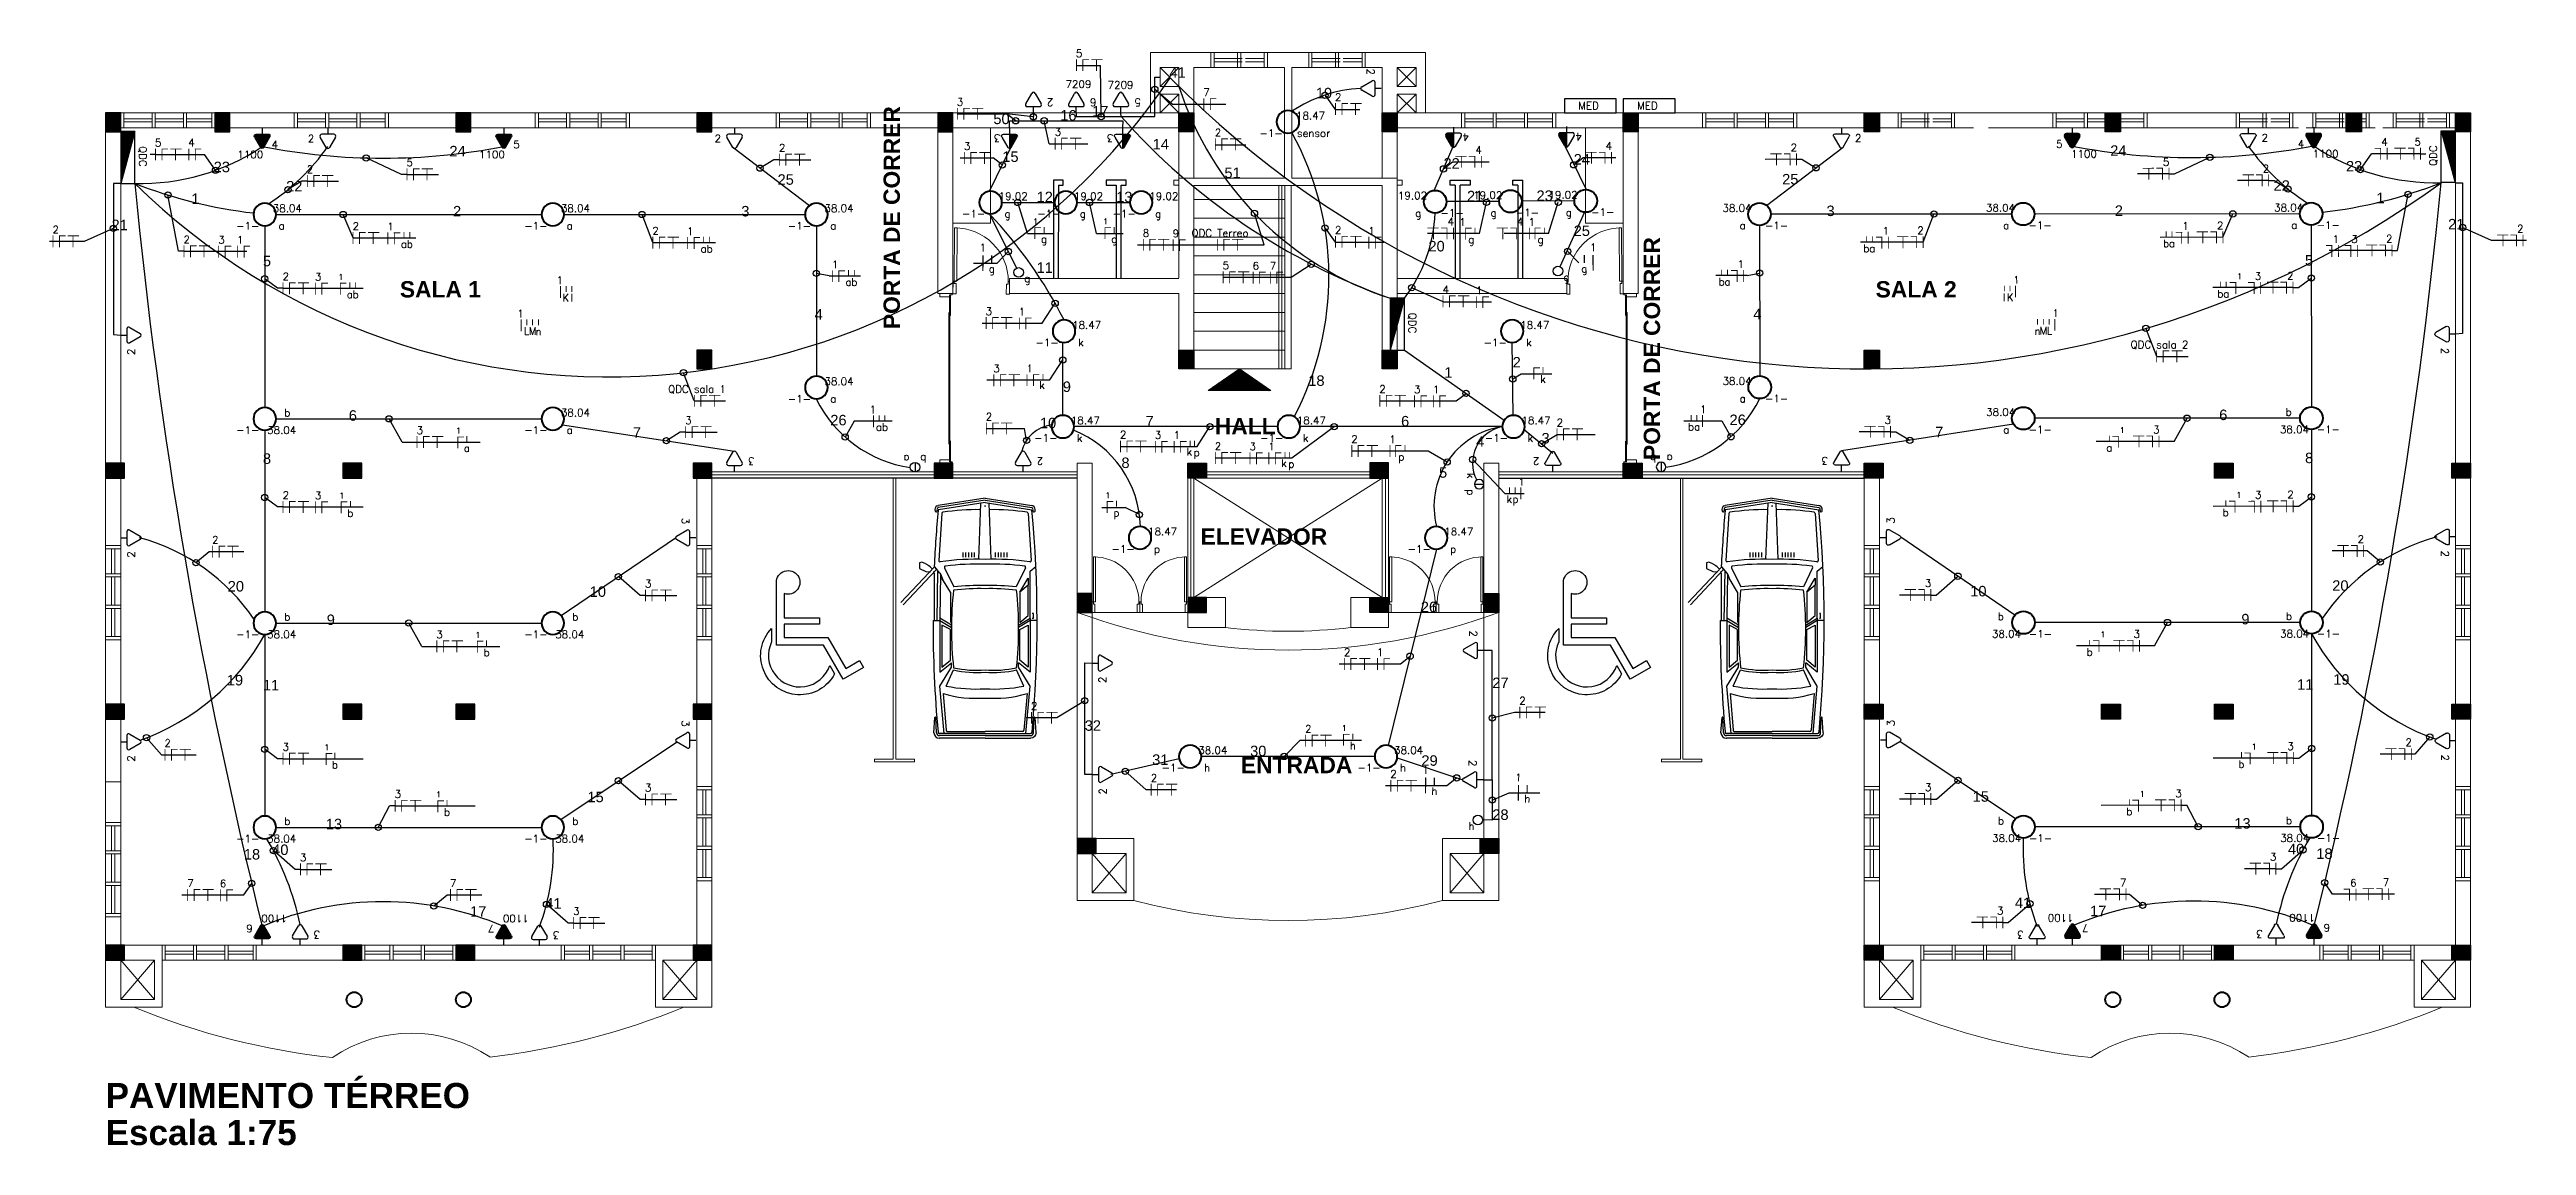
# Model space of a CAD drawing. Header units: millimetres. Extents: x 4360 to 8806, y 1896 to 3880.
# Drawn here: x 4398.57 to 4438.03, y 1895.96 to 1913.43 of the extents above; entities that cross this region are included whole.
import ezdxf
from ezdxf.enums import TextEntityAlignment as Align

# ---------------------------------------------------------------- set-up
doc = ezdxf.new("R2010")
doc.units = ezdxf.units.MM
doc.linetypes.add('ACAD_ISO03W100', pattern=[30, 12, -18])
doc.linetypes.add('Contínuo', pattern=[0])
for name, color, linetype in [('C-EQUIPAMENTOS', 7, 'Continuous'), ('CIRCUITOS', 255, 'Continuous'), ('Codutores', 7, 'Continuous'), ('Eletrodutos', 4, 'Continuous'), ('INTERRUPTORES', 1, 'Continuous'), ('utilitaria', 50, 'Continuous')]:
    doc.layers.add(name, color=color, linetype=linetype)
for name, color, linetype, lineweight in [('C-Paredes-Acessorios', 20, 'Continuous', 5), ('C-Peças-Diversos', 7, 'Continuous', 5), ('C-Portas', 7, 'Continuous', 5), ('C-Texto', 4, 'Continuous', 9), ('ILUMINAÇÃO', 1, 'Contínuo', 50), ('Quadros', 1, 'Continuous', 25), ('TOMADAS', 1, 'Continuous', 25)]:
    doc.layers.add(name, color=color, linetype=linetype, lineweight=lineweight)
doc.layers.add('C-Pilares', color=7, linetype='Continuous', plot=False)
doc.styles.add('BOLD', font='arialbd.ttf')
doc.styles.add('RomanS', font='romans.shx')
doc.styles.get("Standard").update_dxf_attribs({"font": 'arial.ttf'})

msp = doc.modelspace()

# ---------------------------------------------------------------- texts
at = {"layer": 'C-Texto', "style": 'BOLD'}
for p in [(4412.11857, 1908.97212), (4424.23038, 1906.88586)]:
    msp.add_text('PORTA DE CORRER', height=0.26, rotation=90, dxfattribs=at).set_placement(p)
for s, height, p in [('SALA 1', 0.26, (4404.15276, 1909.47597)), ('SALA 2', 0.26, (4427.66587, 1909.47597)), ('HALL', 0.26, (4417.1371, 1907.29353)), ('ELEVADOR', 0.26, (4416.90968, 1905.53657)), ('ENTRADA', 0.26, (4417.55225, 1901.89586)), ('PAVIMENTO TÉRREO', 0.4, (4399.46446, 1896.56007)), ('Escala 1:75', 0.4, (4399.46446, 1895.97026))]:
    msp.add_text(s, height=height, dxfattribs=at).set_placement(p)
at = {"layer": 'CIRCUITOS', "style": 'RomanS', "flags": 8}
for p in [(4414.27976, 1910.68767), (4415.39716, 1910.68767), (4403.21355, 1909.80472), (4405.08639, 1907.35413), (4403.22738, 1906.31976), (4415.43237, 1906.32489), (4405.39668, 1904.09913), (4419.19821, 1902.61583), (4402.98805, 1902.3088), (4404.76931, 1901.55724)]:
    msp.add_attdef('1', text='', height=0.09, dxfattribs=at).set_placement(p, align=Align.MIDDLE_CENTER)
for p in [(4433.46543, 1909.81492), (4431.59424, 1907.36306), (4433.45394, 1906.32995), (4431.28614, 1904.10785), (4433.69598, 1902.31915), (4431.91522, 1901.56639)]:
    msp.add_attdef('1', text='', height=0.09, rotation=0.038531, dxfattribs=at).set_placement(p, align=Align.MIDDLE_CENTER)
at = {"layer": 'Eletrodutos', "attachment_point": 1}
for s, insert, char_height in [('41', (4416.41446, 1913.14477), 0.167023), ('16', (4414.67395, 1912.46188), 0.167023), ('17', (4415.18195, 1912.52786), 0.167023), ('19', (4418.74661, 1912.81642), 0.167023), ('50', (4413.60835, 1912.40512), 0.167023), ('24', (4404.9417, 1911.89127), 0.167023), ('15', (4413.75056, 1911.80253), 0.167023), ('14', (4416.14669, 1912.00227), 0.167023), ('22', (4420.77997, 1911.69569), 0.167023), ('24', (4422.85437, 1911.76056), 0.167023), ('23', (4401.1863, 1911.63893), 0.167023), ('22', (4402.34034, 1911.33211), 0.167023), ('25', (4410.17014, 1911.43882), 0.167023), ('51', (4417.29007, 1911.54539), 0.167023), ('1', (4400.83126, 1911.13335), 0.16702), ('2', (4404.99975, 1910.9344), 0.16702), ('3', (4409.59294, 1910.9344), 0.16702), ('12', (4414.29701, 1911.16074), 0.167023), ('13', (4415.56446, 1911.16074), 0.167023), ('21', (4421.15452, 1911.17525), 0.167023), ('23', (4422.26193, 1911.18089), 0.167023), ('21', (4399.55947, 1910.71511), 0.167023), ('25', (4422.85437, 1910.62224), 0.167023), ('5', (4401.97055, 1910.14023), 0.16702), ('20', (4420.54027, 1910.37693), 0.167023), ('11', (4414.29701, 1910.03563), 0.167023), ('4', (4410.75996, 1909.29034), 0.16702), ('2', (4421.88205, 1908.52781), 0.16702), ('9', (4414.7146, 1908.13727), 0.16702), ('18', (4418.62589, 1908.23498), 0.167023), ('1', (4420.79168, 1908.36265), 0.16702), ('6', (4403.33844, 1907.6794), 0.16702), ('7', (4407.86462, 1907.40857), 0.16702), ('26', (4411.01017, 1907.60559), 0.167023), ('10', (4414.35019, 1907.55883), 0.167023), ('7', (4416.0328, 1907.58835), 0.16702), ('6', (4420.10446, 1907.58835), 0.16702), ('3', (4422.34282, 1907.31675), 0.16702), ('8', (4401.97055, 1906.99238), 0.16702), ('8', (4415.64917, 1906.92545), 0.16702), ('4', (4421.30067, 1907.26339), 0.16702), ('5', (4420.70957, 1906.77073), 0.16702), ('20', (4401.40952, 1904.95783), 0.167023), ('10', (4407.17744, 1904.87303), 0.167023), ('26', (4420.41901, 1904.62835), 0.167023), ('9', (4402.98726, 1904.4244), 0.16702), ('19', (4401.39479, 1903.462), 0.167023), ('11', (4401.97055, 1903.38283), 0.167023), ('27', (4421.55792, 1903.41928), 0.167023), ('32', (4415.06369, 1902.73872), 0.167023), ('31', (4416.13833, 1902.19509), 0.167023), ('30', (4417.69907, 1902.33335), 0.167023), ('29', (4420.42823, 1902.18125), 0.167023), ('15', (4407.14118, 1901.60095), 0.167023), ('13', (4402.97247, 1901.1694), 0.167023), ('28', (4421.55792, 1901.31928), 0.167023), ('18', (4401.66649, 1900.68723), 0.167023), ('40', (4402.1177, 1900.76024), 0.167023), ('41', (4406.46925, 1899.90502), 0.167023), ('17', (4405.2716, 1899.77621), 0.167023)]:
    msp.add_mtext_dynamic_manual_height_columns(s, width=0.2590259, gutter_width=0.83512, heights=[0], dxfattribs=dict(at, insert=insert, char_height=char_height))
at = {"layer": 'Eletrodutos', "attachment_point": 3, "rotation": 0.038531}
for s, insert, char_height in [('24', (4431.66303, 1911.90025), 0.167023), ('23', (4435.41859, 1911.65044), 0.167023), ('25', (4426.43489, 1911.44429), 0.167023), ('22', (4434.26476, 1911.34284), 0.167023), ('3', (4427.01243, 1910.94026), 0.16702), ('2', (4431.60562, 1910.94335), 0.16702), ('1', (4435.77398, 1911.1451), 0.16702), ('21', (4437.04604, 1910.72771), 0.167023), ('5', (4434.63535, 1910.15122), 0.16702), ('4', (4425.84652, 1909.29541), 0.16702), ('26', (4425.59744, 1907.61049), 0.167023), ('7', (4428.74312, 1907.41559), 0.16702), ('6', (4433.26912, 1907.68947), 0.16702), ('8', (4434.63747, 1907.00336), 0.16702), ('20', (4435.19986, 1904.96919), 0.167023), ('10', (4429.432, 1904.88051), 0.167023), ('9', (4433.62249, 1904.4347), 0.16702), ('11', (4434.63989, 1903.39381), 0.167023), ('19', (4435.21561, 1903.47337), 0.167023), ('15', (4429.47046, 1901.60846), 0.167023), ('13', (4433.63947, 1901.17971), 0.167023), ('40', (4434.49451, 1900.77113), 0.167023), ('18', (4434.94576, 1900.69842), 0.167023), ('41', (4430.14354, 1899.91298), 0.167023), ('17', (4431.34127, 1899.78497), 0.167023)]:
    msp.add_mtext_dynamic_manual_height_columns(s, width=0.2590259, gutter_width=0.83512, heights=[0], dxfattribs=dict(at, insert=insert, char_height=char_height))

# ---------------------------------------------------------------- blocks, each defined once
blk = doc.blocks.new('d9-2')
at = {"layer": 'C-Portas'}
for p, q in [((-0.06, 0.2), (-0.06, 1.05)), ((-0.06, 1.05), (-0.02, 1.05)), ((-0.02, 1.05), (-0.02, 0.2)), ((-0.88, 0.2), (-0.9, 0.2)), ((-0.9, 0.2), (-0.9, 0)), ((-0.9, 0), (-0.85, 0)), ((-0.88, 0.16), (-0.88, 0.2)), ((-0.85, 0.16), (-0.88, 0.16)), ((-0.85, 0), (-0.85, 0.16)), ((-0.02, 0.2), (-0.06, 0.2)), ((-0.05, 0), (-0.05, 0.16)), ((-0.05, 0.16), (-0.02, 0.16)), ((0, 0), (-0.05, 0)), ((-0.02, 0.16), (-0.02, 0.2)), ((-0.02, 0.2), (0, 0.2)), ((0, 0.2), (0, 0))]:
    blk.add_line(p, q, dxfattribs=at)
blk.add_arc((-0.03, 0.2), 0.85, 89.3299, 180, dxfattribs=at)
blk = doc.blocks.new('A$C2A3D30EB')
at = {"layer": 'C-Pilares'}
for color, points in [(6, [(0, 0), (24, 30), (0, 30)]), (6, [(24, 30), (0, 30), (0, 0)]), (135, [(24, 30), (0, 0), (24, 0)])]:
    blk.add_hatch(color=color, dxfattribs=at).paths.add_polyline_path(points)
blk.add_line((24, 30), (0, 0), dxfattribs=at)
at = {"layer": 'C-Pilares', "color": 7}
blk.add_lwpolyline([(0, 0), (24, 0), (24, 30), (0, 30)], close=True, dxfattribs=at)
blk = doc.blocks.new('TEBAI01')
for p, q in [((-1.62, 1.95), (-0.35, 4.14)), ((-1.3, 1.32), (1.28, 1.32)), ((0, 0), (0, 1.32)), ((0.35, 4.14), (1.63, 1.92))]:
    blk.add_line(p, q)
for centre, start, end in [((-1.3, 1.71), 143.1332, 270.777), ((0, 3.97), 26.0479, 153.9521), ((1.3, 1.71), 267.1811, 32.5689)]:
    blk.add_arc(centre, 0.393, start, end)
at = {"style": 'RomanS', "flags": 8}
for tag, p in [('020', (-5.03, 2.2)), ('001', (3.56, 2.23))]:
    blk.add_attdef(tag, text='', height=1.6, dxfattribs=at).set_placement(p, align=Align.MIDDLE_CENTER)
blk = doc.blocks.new('TEALT03')
for p, q in [((-1.62, 1.95), (-0.35, 4.14)), ((-1.3, 1.32), (1.28, 1.32)), ((0, 0), (0, 1.32)), ((0.35, 4.14), (1.63, 1.92))]:
    blk.add_line(p, q)
for centre, start, end in [((-1.3, 1.71), 143.1332, 270.777), ((0, 3.97), 26.0479, 153.9521), ((1.3, 1.71), 267.1811, 32.5689)]:
    blk.add_arc(centre, 0.393, start, end)
at = {"linetype": 'Continuous'}
for points in [[(-1.69, 1.75), (1.28, 1.32), (-1.62, 1.95)], [(1.28, 1.32), (-1.69, 1.75), (-1.31, 1.32)], [(-1.66, 1.54), (-1.31, 1.32), (-1.69, 1.75)], [(-1.31, 1.32), (-1.66, 1.54), (-1.51, 1.38)], [(-1.62, 1.95), (1.49, 1.37), (-0.35, 4.14)], [(1.49, 1.37), (-1.62, 1.95), (1.28, 1.32)], [(-0.35, 4.14), (1.64, 1.52), (-0.21, 4.3)], [(1.64, 1.52), (-0.35, 4.14), (1.49, 1.37)], [(-0.21, 4.3), (1.69, 1.72), (0, 4.36)], [(1.69, 1.72), (-0.21, 4.3), (1.64, 1.52)], [(0, 4.36), (1.63, 1.92), (0.21, 4.3)], [(1.63, 1.92), (0, 4.36), (1.69, 1.72)], [(0.35, 4.14), (0.21, 4.3), (1.63, 1.92)]]:
    blk.add_solid(points, dxfattribs=at)
at = {"style": 'RomanS', "flags": 8}
for tag, p in [('020', (-4.82, 2.03)), ('001', (3.51, 2.07))]:
    blk.add_attdef(tag, text='', height=1.6, dxfattribs=at).set_placement(p, align=Align.MIDDLE_CENTER)
blk = doc.blocks.new('TEMED02')
for p, q in [((-1.62, 1.95), (-0.35, 4.14)), ((-1.3, 1.32), (1.28, 1.32)), ((0, 1.32), (0, 4.36)), ((0, 0), (0, 1.32)), ((0.35, 4.14), (1.63, 1.92))]:
    blk.add_line(p, q)
for centre, start, end in [((-1.3, 1.71), 143.1332, 270.777), ((0, 3.97), 26.0479, 153.9521), ((1.3, 1.71), 267.1811, 32.5689)]:
    blk.add_arc(centre, 0.393, start, end)
at = {"linetype": 'Continuous'}
for points in [[(0, 4.36), (1.63, 1.92), (0.21, 4.3)], [(1.63, 1.92), (0, 4.36), (1.69, 1.72)], [(0, 1.32), (1.69, 1.72), (0, 4.36)], [(1.69, 1.72), (0, 1.32), (1.64, 1.52)], [(1.28, 1.32), (1.64, 1.52), (0, 1.32)], [(0.35, 4.14), (0.21, 4.3), (1.63, 1.92)], [(1.64, 1.52), (1.28, 1.32), (1.49, 1.37)]]:
    blk.add_solid(points, dxfattribs=at)
at = {"style": 'RomanS', "flags": 8}
for tag, p in [('020', (-4.96, 2.19)), ('001', (3.39, 2.17))]:
    blk.add_attdef(tag, text='', height=1.6, dxfattribs=at).set_placement(p, align=Align.MIDDLE_CENTER)
blk = doc.blocks.new('*X51')
at = {"color": 0, "linetype": 'Continuous'}
for p, q in [((0.12, 0), (0.12, 2.97)), ((0.25, 0), (0.25, 2.93)), ((0.37, 0), (0.37, 2.9)), ((0.5, 0), (0.5, 2.86)), ((0.62, 0), (0.62, 2.83)), ((0.75, 0), (0.75, 2.8)), ((0.87, 0), (0.87, 2.76)), ((1, 0), (1, 2.73)), ((1.12, 0), (1.12, 2.69)), ((1.25, 0), (1.25, 2.66)), ((1.38, 0), (1.38, 2.62)), ((1.5, 0), (1.5, 2.59)), ((1.62, 0), (1.62, 2.56)), ((1.75, 0), (1.75, 2.52)), ((1.88, 0), (1.88, 2.49)), ((2, 0), (2, 2.45)), ((2.12, 0), (2.12, 2.42)), ((2.25, 0), (2.25, 2.39)), ((2.38, 0), (2.38, 2.35)), ((2.5, 0), (2.5, 2.32)), ((2.62, 0), (2.62, 2.28)), ((2.75, 0), (2.75, 2.25)), ((2.88, 0), (2.88, 2.22)), ((3, 0), (3, 2.18)), ((3.12, 0), (3.12, 2.15)), ((3.25, 0), (3.25, 2.11)), ((3.37, 0), (3.37, 2.08)), ((3.5, 0), (3.5, 2.05)), ((3.62, 0), (3.62, 2.01)), ((3.75, 0), (3.75, 1.98)), ((3.87, 0), (3.87, 1.94)), ((4, 0), (4, 1.91)), ((4.12, 0), (4.12, 1.88)), ((4.25, 0), (4.25, 1.84)), ((4.37, 0), (4.37, 1.81)), ((4.5, 0), (4.5, 1.77)), ((4.62, 0), (4.62, 1.74)), ((4.75, 0), (4.75, 1.7)), ((4.87, 0), (4.87, 1.67)), ((5, 0), (5, 1.64)), ((5.12, 0), (5.12, 1.6)), ((5.25, 0), (5.25, 1.57)), ((5.37, 0), (5.37, 1.53)), ((5.5, 0), (5.5, 1.5)), ((5.62, 0), (5.62, 1.47)), ((5.75, 0), (5.75, 1.43)), ((5.87, 0), (5.87, 1.4)), ((6, 0), (6, 1.36)), ((6.12, 0), (6.12, 1.33)), ((6.25, 0), (6.25, 1.3)), ((6.37, 0), (6.37, 1.26)), ((6.5, 0), (6.5, 1.23)), ((6.62, 0), (6.62, 1.19)), ((6.75, 0), (6.75, 1.16)), ((6.87, 0), (6.87, 1.12)), ((7, 0), (7, 1.09)), ((7.12, 0), (7.12, 1.06)), ((7.25, 0), (7.25, 1.02)), ((7.37, 0), (7.37, 0.99)), ((7.5, 0), (7.5, 0.95)), ((7.62, 0), (7.62, 0.92)), ((7.75, 0), (7.75, 0.89)), ((7.87, 0), (7.87, 0.85)), ((8, 0), (8, 0.82)), ((8.12, 0), (8.12, 0.78)), ((8.25, 0), (8.25, 0.75)), ((8.37, 0), (8.37, 0.72)), ((8.5, 0), (8.5, 0.68)), ((8.62, 0), (8.62, 0.65)), ((8.75, 0), (8.75, 0.61)), ((8.87, 0), (8.87, 0.58)), ((9, 0), (9, 0.55)), ((9.12, 0), (9.12, 0.51)), ((9.25, 0), (9.25, 0.48)), ((9.37, 0), (9.37, 0.44)), ((9.5, 0), (9.5, 0.41)), ((9.62, 0), (9.62, 0.37)), ((9.75, 0), (9.75, 0.34)), ((9.87, 0), (9.87, 0.31)), ((10, 0), (10, 0.27)), ((10.12, 0), (10.12, 0.24)), ((10.25, 0), (10.25, 0.2)), ((10.38, 0), (10.38, 0.17)), ((10.5, 0), (10.5, 0.14)), ((10.62, 0), (10.62, 0.1)), ((10.75, 0), (10.75, 0.07)), ((10.88, 0), (10.88, 0.03))]:
    blk.add_line(p, q, dxfattribs=at)
blk = doc.blocks.new('Qdc01')
at = {"linetype": 'Continuous'}
for p, q in [((5.47, 1.53), (-5.53, 1.53)), ((-5.53, 1.53), (-5.53, -1.47)), ((-5.53, 1.53), (5.47, -1.47)), ((5.47, -1.47), (5.47, 1.53)), ((-5.53, -1.47), (5.47, -1.47))]:
    blk.add_line(p, q, dxfattribs=at)
blk.add_blockref('*X51', (-5.53, -1.47), dxfattribs=at)
at = {"linetype": 'Continuous', "style": 'RomanS', "flags": 8}
blk.add_attdef('002', text='', height=1.6, dxfattribs=at).set_placement((-0.27, 3.23), align=Align.MIDDLE_CENTER)
blk.add_attdef('020', text='', height=1.6, dxfattribs=at).set_placement((-0.03, -2.9), align=Align.MIDDLE_RIGHT)
blk = doc.blocks.new('A$C0BD3781F')
blk.add_circle((0.36, 0.36), 0.36)
at = {"style": 'RomanS', "flags": 8}
for tag, p in [('001', (0.188, 0.472)), ('020', (0.356, 0.232)), ('009', (0.502, 0.474))]:
    blk.add_attdef(tag, text='', height=0.16, dxfattribs=at).set_placement(p, align=Align.MIDDLE_CENTER)
blk = doc.blocks.new('IR2S02')
blk.add_line((0, 0), (0, 2.03))
blk.add_circle((0, 1.02), 1.02)
at = {"style": 'RomanS', "flags": 8}
for tag, p in [('030', (-1.74, 2.3)), ('009', (1.81, 2.29))]:
    blk.add_attdef(tag, text='', height=1.6, dxfattribs=at).set_placement(p, align=Align.MIDDLE_CENTER)
blk = doc.blocks.new('FNT')
at = {"const_width": 0.24}
for points in [[(0.12, 1.68), (0.12, -1.68)], [(1.84, 1.56), (3.68, 1.56)], [(1.96, 1.44), (1.96, -1.68)], [(4.32, 1.56), (7.52, 1.56)], [(5.8, 1.44), (5.8, -1.68)]]:
    blk.add_lwpolyline(points, dxfattribs=at)
at = {"style": 'RomanS', "flags": 8}
blk.add_attdef('001', text='', height=1.6, dxfattribs=at).set_placement((0.89, 3.34), align=Align.MIDDLE_CENTER)
blk = doc.blocks.new('A$C27EA2FDF')
at = {"const_width": 0.009}
for points in [[(0.04, 0.126), (0.04, 0)], [(0.104, 0.121), (0.173, 0.121)], [(0.109, 0.117), (0.109, 0)]]:
    blk.add_lwpolyline(points, dxfattribs=at)
at = {"style": 'RomanS', "flags": 8}
blk.add_attdef('001', text='', height=0.06, dxfattribs=at).set_placement((0.069, 0.188), align=Align.MIDDLE_CENTER)
blk = doc.blocks.new('FRR')
at = {"const_width": 0.24}
for points in [[(0.12, 1.68), (0.12, -1.68)], [(1.72, 1.68), (1.72, 0)], [(3.32, 1.68), (3.32, 0)]]:
    blk.add_lwpolyline(points, dxfattribs=at)
at = {"style": 'RomanS', "flags": 8}
for tag, p in [('001', (-0.1, 3.31)), ('009', (1.63, -1.63)), ('030', (3.37, -1.63))]:
    blk.add_attdef(tag, text='', height=1.6, dxfattribs=at).set_placement(p, align=Align.MIDDLE_CENTER)
blk = doc.blocks.new('FRRR')
at = {"const_width": 0.24}
blk.add_lwpolyline([(1.72, 1.68), (1.72, 0)], dxfattribs=at)
at = {"style": 'RomanS', "flags": 8}
blk.add_attdef('009', text='', height=1.6, dxfattribs=at).set_placement((1.72, -1.67), align=Align.MIDDLE_CENTER)
blk = doc.blocks.new('Ir1s01')
blk.add_circle((0, 1.02), 1.02)
at = {"style": 'RomanS', "flags": 8}
blk.add_attdef('009', text='', height=1.6, dxfattribs=at).set_placement((1.81, 2.29), align=Align.MIDDLE_CENTER)
blk = doc.blocks.new('FNR')
at = {"const_width": 0.24}
for points in [[(0.12, 1.68), (0.12, -1.68)], [(1.72, 1.68), (1.72, -1.68)], [(1.76, 1.56), (3.36, 1.56)], [(4.35, 1.7), (4.35, 0.02)]]:
    blk.add_lwpolyline(points, dxfattribs=at)
at = {"style": 'RomanS', "flags": 8}
for tag, p in [('001', (0.79, 3.27)), ('009', (4.35, -1.65))]:
    blk.add_attdef(tag, text='', height=1.6, dxfattribs=at).set_placement(p, align=Align.MIDDLE_CENTER)
blk = doc.blocks.new('A$C3508442B')
at = {"const_width": 0.024}
for points in [[(0.227, 0.043), (0.392, 0.012)], [(0.262, 0.224), (0.592, 0.161)]]:
    blk.add_lwpolyline(points, dxfattribs=at)
at = {"style": 'RomanS', "flags": 8}
for tag, p in [('001', (0.105, 0.258)), ('009', (0.634, 0.329))]:
    blk.add_attdef(tag, text='', height=0.16, rotation=79, dxfattribs=at).set_placement(p, align=Align.MIDDLE_CENTER)
blk = doc.blocks.new('A$C4C292237')
at = {"linetype": 'Continuous'}
for p, q in [((1.1, 0.573), (0, 0.573)), ((0, 0.573), (0, 0.273)), ((1.1, 0.273), (1.1, 0.573)), ((0, 0.273), (1.1, 0.273))]:
    blk.add_line(p, q, dxfattribs=at)
at = {"linetype": 'Continuous', "style": 'RomanS'}
blk.add_text('MED', height=0.16, dxfattribs=at).set_placement((0.294, 0.345))
at = {"linetype": 'Continuous', "style": 'RomanS', "flags": 8}
blk.add_attdef('002', text='', height=0.16, dxfattribs=at).set_placement((0.525, 0.742), align=Align.MIDDLE_CENTER)
blk.add_attdef('020', text='', height=0.16, dxfattribs=at).set_placement((0.539, 0.08), align=Align.MIDDLE_RIGHT)

# ---------------------------------------------------------------- hatches: boundary and pattern name
at = {"layer": 'C-EQUIPAMENTOS'}
h = msp.add_hatch(dxfattribs=at)
h.set_pattern_fill('ANSI37', color=256, scale=0.15, style=0)
h.set_pattern_definition([(135, (4671.04488, 1403.849587), (0.01325825215, 0.01325825215), []), (45, (4671.04488, 1403.849587), (0.01325825215, -0.01325825215), [])])
h.paths.add_polyline_path([(4418.02946, 1907.99351), (4417.02946, 1907.99351), (4417.52946, 1908.33768)])

# ---------------------------------------------------------------- linework, layer by layer
for p, q in [((4412.9146, 1906.85795), (4412.9146, 1909.51795)), ((4412.9146, 1906.85795), (4412.9146, 1909.51782)), ((4412.9246, 1909.18788), (4412.9246, 1909.51788)), ((4423.68433, 1909.18788), (4423.68433, 1909.51788)), ((4423.69433, 1906.85795), (4423.69433, 1909.51795)), ((4423.69433, 1906.85795), (4423.69433, 1909.51782)), ((4412.9046, 1907.13788), (4412.9046, 1909.23788)), ((4412.9146, 1909.23788), (4412.9046, 1909.23788)), ((4412.9246, 1909.18788), (4412.9146, 1909.18788)), ((4423.68433, 1909.18802), (4423.69433, 1909.18802)), ((4423.69433, 1909.23802), (4423.70433, 1909.23802)), ((4423.70433, 1907.13788), (4423.70433, 1909.23788)), ((4412.9046, 1908.18788), (4412.9146, 1908.18788)), ((4423.70433, 1908.18788), (4423.69433, 1908.18788)), ((4412.9146, 1907.13788), (4412.9046, 1907.13788)), ((4412.9246, 1907.18788), (4412.9146, 1907.18788)), ((4412.9246, 1906.85788), (4412.9246, 1907.18788)), ((4423.68433, 1906.85788), (4423.68433, 1907.18788)), ((4423.68433, 1907.18788), (4423.69433, 1907.18788)), ((4423.69433, 1907.13788), (4423.70433, 1907.13788))]:
    msp.add_line(p, q)
at = {"layer": 'C-EQUIPAMENTOS', "color": 0}
for p, q in [((4412.71301, 1906.15724), (4412.7289, 1906.16198)), ((4413.4759, 1906.27919), (4412.7289, 1906.16198)), ((4413.4759, 1906.24424), (4412.7289, 1906.12703)), ((4413.4759, 1906.2093), (4412.73598, 1906.0932)), ((4413.37693, 1905.30502), (4413.41128, 1906.19916)), ((4413.4759, 1906.27919), (4414.2229, 1906.16198)), ((4413.4759, 1906.24424), (4414.2229, 1906.12703)), ((4413.4759, 1906.2093), (4414.2229, 1906.09209)), ((4413.57486, 1905.30502), (4413.54052, 1906.19916)), ((4414.23879, 1906.15724), (4414.2229, 1906.16198)), ((4425.25301, 1906.15724), (4425.2689, 1906.16198)), ((4426.0159, 1906.27919), (4425.2689, 1906.16198)), ((4426.0159, 1906.24424), (4425.2689, 1906.12703)), ((4426.0159, 1906.2093), (4425.27598, 1906.0932)), ((4425.91693, 1905.30502), (4425.95128, 1906.19916)), ((4426.0159, 1906.27919), (4426.7629, 1906.16198)), ((4426.0159, 1906.24424), (4426.7629, 1906.12703)), ((4426.0159, 1906.2093), (4426.7629, 1906.09209)), ((4426.11486, 1905.30502), (4426.08052, 1906.19916)), ((4426.77879, 1906.15724), (4426.7629, 1906.16198)), ((4412.78888, 1906.03598), (4412.74093, 1905.28349)), ((4414.16292, 1906.03598), (4414.21087, 1905.28349)), ((4425.32888, 1906.03598), (4425.28093, 1905.28349)), ((4426.70292, 1906.03598), (4426.75087, 1905.28349)), ((4413.12581, 1905.33769), (4413.12581, 1905.41457)), ((4413.17181, 1905.33769), (4413.17181, 1905.41457)), ((4413.21781, 1905.33769), (4413.21781, 1905.41457)), ((4413.26381, 1905.33769), (4413.26381, 1905.41457)), ((4413.30981, 1905.33769), (4413.30981, 1905.41457)), ((4413.64198, 1905.33769), (4413.64198, 1905.41457)), ((4413.68798, 1905.33769), (4413.68798, 1905.41457)), ((4413.73398, 1905.33769), (4413.73398, 1905.41457)), ((4413.77998, 1905.33769), (4413.77998, 1905.41457)), ((4413.82598, 1905.33769), (4413.82598, 1905.41457)), ((4425.66581, 1905.33769), (4425.66581, 1905.41457)), ((4425.71181, 1905.33769), (4425.71181, 1905.41457)), ((4425.75781, 1905.33769), (4425.75781, 1905.41457)), ((4425.80381, 1905.33769), (4425.80381, 1905.41457)), ((4425.84981, 1905.33769), (4425.84981, 1905.41457)), ((4426.18198, 1905.33769), (4426.18198, 1905.41457)), ((4426.22798, 1905.33769), (4426.22798, 1905.41457)), ((4426.27398, 1905.33769), (4426.27398, 1905.41457)), ((4426.31998, 1905.33769), (4426.31998, 1905.41457)), ((4426.36598, 1905.33769), (4426.36598, 1905.41457)), ((4412.67273, 1905.18175), (4412.13688, 1904.61706)), ((4412.17326, 1904.5807), (4412.69498, 1905.13391)), ((4412.46678, 1905.25782), (4412.4298, 1905.24991)), ((4412.4298, 1905.24991), (4412.43057, 1905.15855)), ((4412.43057, 1905.15855), (4412.53382, 1905.1096)), ((4412.53018, 1905.23272), (4412.46678, 1905.25782)), ((4412.50394, 1905.24311), (4412.50762, 1905.24679)), ((4412.53018, 1905.23272), (4412.57815, 1905.20604)), ((4412.53382, 1905.1096), (4412.60659, 1905.10299)), ((4412.57815, 1905.20604), (4412.60131, 1905.18863)), ((4412.57815, 1905.20604), (4412.63967, 1905.14597)), ((4412.67004, 1905.06148), (4412.66613, 1905.11291)), ((4412.66743, 1905.18688), (4412.66732, 1905.18242)), ((4412.66743, 1905.19034), (4412.66743, 1905.18688)), ((4412.67004, 1904.33234), (4412.67004, 1905.06286)), ((4412.67042, 1905.18459), (4412.7527, 1905.08339)), ((4412.67273, 1905.18175), (4412.6734, 1905.17972)), ((4412.6734, 1905.17972), (4412.6752, 1905.17702)), ((4412.6752, 1905.17702), (4412.6779, 1905.17433)), ((4412.6779, 1905.17433), (4412.6797, 1905.17163)), ((4412.6797, 1905.17163), (4412.68239, 1905.16894)), ((4412.68239, 1905.16894), (4412.68329, 1905.16624)), ((4412.68329, 1905.16624), (4412.68509, 1905.16355)), ((4412.68509, 1905.16355), (4412.68689, 1905.16085)), ((4412.68689, 1905.16085), (4412.68868, 1905.15816)), ((4412.68868, 1905.15816), (4412.69228, 1905.15277)), ((4412.69228, 1905.15277), (4412.69318, 1905.15007)), ((4412.69408, 1905.13121), (4412.69228, 1905.12852)), ((4412.69318, 1905.15007), (4412.69498, 1905.14738)), ((4412.69498, 1905.13391), (4412.69408, 1905.13121)), ((4412.69498, 1905.14738), (4412.69498, 1905.13391)), ((4412.72061, 1905.12285), (4412.70714, 1904.33125)), ((4412.75329, 1905.08307), (4412.76576, 1905.06993)), ((4412.76569, 1905.07), (4412.75626, 1904.36617)), ((4412.76573, 1905.07037), (4412.80482, 1904.97921)), ((4412.924, 1904.77854), (4412.78981, 1905.0022)), ((4412.83117, 1905.17014), (4412.97733, 1904.86337)), ((4414.12063, 1905.17014), (4413.97447, 1904.86337)), ((4414.02779, 1904.77854), (4414.16199, 1905.0022)), ((4414.16199, 1905.0022), (4414.16199, 1904.89037)), ((4414.19554, 1905.11403), (4414.28495, 1905.19116)), ((4414.19554, 1904.36617), (4414.19554, 1905.11403)), ((4425.21273, 1905.18175), (4424.67688, 1904.61706)), ((4424.71326, 1904.5807), (4425.23498, 1905.13391)), ((4425.00678, 1905.25782), (4424.9698, 1905.24991)), ((4424.9698, 1905.24991), (4424.97057, 1905.15855)), ((4424.97057, 1905.15855), (4425.07382, 1905.1096)), ((4425.07018, 1905.23272), (4425.00678, 1905.25782)), ((4425.04394, 1905.24311), (4425.04762, 1905.24679)), ((4425.07018, 1905.23272), (4425.11815, 1905.20604)), ((4425.07382, 1905.1096), (4425.14659, 1905.10299)), ((4425.11815, 1905.20604), (4425.14131, 1905.18863)), ((4425.11815, 1905.20604), (4425.17967, 1905.14597)), ((4425.21004, 1905.06148), (4425.20613, 1905.11291)), ((4425.20743, 1905.18688), (4425.20732, 1905.18242)), ((4425.20743, 1905.19034), (4425.20743, 1905.18688)), ((4425.21004, 1904.33234), (4425.21004, 1905.06286)), ((4425.21042, 1905.18459), (4425.2927, 1905.08339)), ((4425.21273, 1905.18175), (4425.2134, 1905.17972)), ((4425.2134, 1905.17972), (4425.2152, 1905.17702)), ((4425.2152, 1905.17702), (4425.2179, 1905.17433)), ((4425.2179, 1905.17433), (4425.2197, 1905.17163)), ((4425.2197, 1905.17163), (4425.22239, 1905.16894)), ((4425.22239, 1905.16894), (4425.22329, 1905.16624)), ((4425.22329, 1905.16624), (4425.22509, 1905.16355)), ((4425.22509, 1905.16355), (4425.22689, 1905.16085)), ((4425.22689, 1905.16085), (4425.22868, 1905.15816)), ((4425.22868, 1905.15816), (4425.23228, 1905.15277)), ((4425.23228, 1905.15277), (4425.23318, 1905.15007)), ((4425.23408, 1905.13121), (4425.23228, 1905.12852)), ((4425.23318, 1905.15007), (4425.23498, 1905.14738)), ((4425.23498, 1905.13391), (4425.23408, 1905.13121)), ((4425.23498, 1905.14738), (4425.23498, 1905.13391)), ((4425.26061, 1905.12285), (4425.24714, 1904.33125)), ((4425.29329, 1905.08307), (4425.30576, 1905.06993)), ((4425.30569, 1905.07), (4425.29626, 1904.36617)), ((4425.30573, 1905.07037), (4425.34482, 1904.97921)), ((4425.464, 1904.77854), (4425.32981, 1905.0022)), ((4425.37117, 1905.17014), (4425.51733, 1904.86337)), ((4426.66063, 1905.17014), (4426.51447, 1904.86337)), ((4426.56779, 1904.77854), (4426.70199, 1905.0022)), ((4426.70199, 1905.0022), (4426.70199, 1904.89037)), ((4426.73554, 1905.11403), (4426.82495, 1905.19116)), ((4426.73554, 1904.36617), (4426.73554, 1905.11403)), ((4412.924, 1904.77854), (4412.924, 1904.29628)), ((4414.16199, 1904.89037), (4414.02779, 1904.77854)), ((4414.02779, 1904.77854), (4414.02779, 1904.29628)), ((4414.16199, 1904.40811), (4414.16199, 1904.89037)), ((4425.464, 1904.77854), (4425.464, 1904.29628)), ((4426.70199, 1904.89037), (4426.56779, 1904.77854)), ((4426.56779, 1904.77854), (4426.56779, 1904.29628)), ((4426.70199, 1904.40811), (4426.70199, 1904.89037)), ((4412.64685, 1904.33125), (4412.75626, 1904.33125)), ((4412.75626, 1904.36617), (4412.75626, 1903.54144)), ((4412.94078, 1904.25434), (4412.75626, 1904.36617)), ((4412.75626, 1904.33125), (4412.94078, 1904.2194)), ((4412.924, 1904.18445), (4412.78981, 1904.25434)), ((4412.78981, 1904.25434), (4412.78981, 1904.18445)), ((4412.78981, 1904.18445), (4412.78981, 1903.58337)), ((4412.924, 1903.6952), (4412.924, 1904.18445)), ((4412.94078, 1904.2194), (4412.94078, 1904.25434)), ((4414.01102, 1904.25434), (4414.19554, 1904.36617)), ((4414.19554, 1904.33125), (4414.01102, 1904.2194)), ((4414.01102, 1904.2194), (4414.01102, 1904.25434)), ((4414.02779, 1904.29628), (4414.16199, 1904.40811)), ((4414.02779, 1904.18445), (4414.16199, 1904.25434)), ((4414.02779, 1903.6952), (4414.02779, 1904.18445)), ((4414.16199, 1904.25434), (4414.16199, 1904.18445)), ((4414.16199, 1904.18445), (4414.16199, 1903.58337)), ((4414.19554, 1904.36617), (4414.19554, 1903.50649)), ((4414.30495, 1904.33125), (4414.19554, 1904.33125)), ((4414.24586, 1904.44306), (4414.22909, 1904.44306)), ((4414.22909, 1904.36617), (4414.24586, 1904.36617)), ((4414.24586, 1904.36617), (4414.24586, 1904.44306)), ((4425.18685, 1904.33125), (4425.29626, 1904.33125)), ((4425.29626, 1904.36617), (4425.29626, 1903.54144)), ((4425.48078, 1904.25434), (4425.29626, 1904.36617)), ((4425.29626, 1904.33125), (4425.48078, 1904.2194)), ((4425.464, 1904.18445), (4425.32981, 1904.25434)), ((4425.32981, 1904.25434), (4425.32981, 1904.18445)), ((4425.32981, 1904.18445), (4425.32981, 1903.58337)), ((4425.464, 1903.6952), (4425.464, 1904.18445)), ((4425.48078, 1904.2194), (4425.48078, 1904.25434)), ((4426.55102, 1904.25434), (4426.73554, 1904.36617)), ((4426.73554, 1904.33125), (4426.55102, 1904.2194)), ((4426.55102, 1904.2194), (4426.55102, 1904.25434)), ((4426.56779, 1904.29628), (4426.70199, 1904.40811)), ((4426.56779, 1904.18445), (4426.70199, 1904.25434)), ((4426.56779, 1903.6952), (4426.56779, 1904.18445)), ((4426.70199, 1904.25434), (4426.70199, 1904.18445)), ((4426.70199, 1904.18445), (4426.70199, 1903.58337)), ((4426.73554, 1904.36617), (4426.73554, 1903.50649)), ((4426.84495, 1904.33125), (4426.73554, 1904.33125)), ((4426.78586, 1904.44306), (4426.76909, 1904.44306)), ((4426.76909, 1904.36617), (4426.78586, 1904.36617)), ((4426.78586, 1904.36617), (4426.78586, 1904.44306)), ((4412.75626, 1903.50649), (4412.94078, 1903.65326)), ((4412.75626, 1903.28283), (4412.94078, 1903.58337)), ((4412.75626, 1903.54144), (4412.75626, 1903.50649)), ((4412.78981, 1903.58337), (4412.924, 1903.6952)), ((4412.85691, 1903.28283), (4412.97433, 1903.54144)), ((4412.94078, 1903.58337), (4412.94078, 1903.65326)), ((4414.09489, 1903.28283), (4413.97747, 1903.54144)), ((4414.01102, 1903.58337), (4414.01102, 1903.65326)), ((4414.19554, 1903.50649), (4414.01102, 1903.65326)), ((4414.19554, 1903.28283), (4414.01102, 1903.58337)), ((4414.16199, 1903.58337), (4414.02779, 1903.6952)), ((4425.29626, 1903.50649), (4425.48078, 1903.65326)), ((4425.29626, 1903.28283), (4425.48078, 1903.58337)), ((4425.29626, 1903.54144), (4425.29626, 1903.50649)), ((4425.32981, 1903.58337), (4425.464, 1903.6952)), ((4425.39691, 1903.28283), (4425.51433, 1903.54144)), ((4425.48078, 1903.58337), (4425.48078, 1903.65326)), ((4426.63489, 1903.28283), (4426.51747, 1903.54144)), ((4426.55102, 1903.58337), (4426.55102, 1903.65326)), ((4426.73554, 1903.50649), (4426.55102, 1903.65326)), ((4426.73554, 1903.28283), (4426.55102, 1903.58337)), ((4426.70199, 1903.58337), (4426.56779, 1903.6952)), ((4412.82336, 1902.5293), (4412.75626, 1903.28283)), ((4412.80658, 1903.16401), (4412.85549, 1902.5798)), ((4414.14521, 1903.16401), (4414.0963, 1902.5798)), ((4414.12844, 1902.5293), (4414.19554, 1903.28283)), ((4425.36336, 1902.5293), (4425.29626, 1903.28283)), ((4425.34658, 1903.16401), (4425.39549, 1902.5798)), ((4426.68521, 1903.16401), (4426.6363, 1902.5798)), ((4426.66844, 1902.5293), (4426.73554, 1903.28283)), ((4412.66055, 1902.5374), (4412.67808, 1902.78218)), ((4412.70228, 1902.54171), (4412.69191, 1902.78218)), ((4414.24952, 1902.54171), (4414.25989, 1902.78218)), ((4414.29125, 1902.5374), (4414.27372, 1902.78218)), ((4425.20055, 1902.5374), (4425.21808, 1902.78218)), ((4425.24228, 1902.54171), (4425.23191, 1902.78218)), ((4426.78952, 1902.54171), (4426.79989, 1902.78218)), ((4426.83125, 1902.5374), (4426.81372, 1902.78218)), ((4413.4759, 1902.5293), (4412.74988, 1902.5293)), ((4413.4759, 1902.49435), (4412.74988, 1902.49435)), ((4413.4759, 1902.45241), (4412.74988, 1902.45241)), ((4412.87383, 1902.56293), (4413.4759, 1902.56293)), ((4414.07797, 1902.56293), (4413.4759, 1902.56293)), ((4413.4759, 1902.5293), (4414.20191, 1902.5293)), ((4413.4759, 1902.49435), (4414.20191, 1902.49435)), ((4413.4759, 1902.45241), (4414.20191, 1902.45241)), ((4426.0159, 1902.5293), (4425.28988, 1902.5293)), ((4426.0159, 1902.49435), (4425.28988, 1902.49435)), ((4426.0159, 1902.45241), (4425.28988, 1902.45241)), ((4425.41383, 1902.56293), (4426.0159, 1902.56293)), ((4426.61797, 1902.56293), (4426.0159, 1902.56293)), ((4426.0159, 1902.5293), (4426.74191, 1902.5293)), ((4426.0159, 1902.49435), (4426.74191, 1902.49435)), ((4426.0159, 1902.45241), (4426.74191, 1902.45241))]:
    msp.add_line(p, q, dxfattribs=at)
at = {"layer": 'C-EQUIPAMENTOS', "lineweight": 20}
msp.add_lwpolyline([(4418.02946, 1907.99351), (4417.02946, 1907.99351), (4417.52946, 1908.33768), (4418.02946, 1907.99351)], dxfattribs=at)
at = {"layer": 'C-EQUIPAMENTOS', "color": 0, "const_width": 0.0138}
for points in [[(4413.4759, 1906.14612, 1), (4413.4759, 1906.15992, 1)], [(4426.0159, 1906.14612, 1), (4426.0159, 1906.15992, 1)]]:
    msp.add_lwpolyline(points, format="xyb", close=True, dxfattribs=at)
at = {"layer": 'C-EQUIPAMENTOS', "color": 0}
for points in [[(4410.83911, 1904.27008), (4410.27569, 1904.27008), (4410.27569, 1904.06066), (4410.97286, 1904.06066), (4411.25894, 1903.56515), (4411.47545, 1903.69015), (4411.53795, 1903.5819), (4411.21319, 1903.3944), (4410.90069, 1903.93566), (4410.15069, 1903.93566), (4410.15069, 1904.93566, -3.14626437), (4410.27569, 1904.75889), (4410.27569, 1904.37008), (4410.83911, 1904.37008)], [(4423.37911, 1904.27008), (4422.81569, 1904.27008), (4422.81569, 1904.06066), (4423.51286, 1904.06066), (4423.79894, 1903.56515), (4424.01545, 1903.69015), (4424.07795, 1903.5819), (4423.75319, 1903.3944), (4423.44069, 1903.93566), (4422.69069, 1903.93566), (4422.69069, 1904.93566, -3.14626437), (4422.81569, 1904.75889), (4422.81569, 1904.37008), (4423.37911, 1904.37008)], [(4410.07569, 1904.20381), (4410.07569, 1903.98802, 1.0679893), (4411.00038, 1903.613), (4411.07828, 1903.47807, -1.15129914)], [(4422.61569, 1904.20381), (4422.61569, 1903.98802, 1.0679893), (4423.54038, 1903.613), (4423.61828, 1903.47807, -1.15129914)]]:
    msp.add_lwpolyline(points, format="xyb", close=True, dxfattribs=at)
for points in [[(4412.66055, 1902.5374, 0.3565638), (4412.74579, 1902.4526), (4412.74988, 1902.45241)], [(4414.29125, 1902.5374, -0.3565638), (4414.20601, 1902.4526), (4414.20191, 1902.45241)], [(4425.20055, 1902.5374, 0.3565638), (4425.28579, 1902.4526), (4425.28988, 1902.45241)], [(4426.83125, 1902.5374, -0.3565638), (4426.74601, 1902.4526), (4426.74191, 1902.45241)]]:
    msp.add_lwpolyline(points, format="xyb", dxfattribs=at)
for centre, radius, start, end in [((4412.74538, 1906.09571), 0.06953, 117.746314, 198.869128), ((4412.74538, 1906.09571), 0.0354, 117.746314, 198.869128), ((4414.20642, 1906.09571), 0.0354, 341.130872, 62.253686), ((4414.20642, 1906.09571), 0.06953, 341.130872, 62.253686), ((4425.28538, 1906.09571), 0.06953, 117.746314, 198.869128), ((4425.28538, 1906.09571), 0.0354, 117.746314, 198.869128), ((4426.74642, 1906.09571), 0.0354, 341.130872, 62.253686), ((4426.74642, 1906.09571), 0.06953, 341.130872, 62.253686), ((4432.02277, 1904.31069), 19.37594, 174.746053, 177.395499), ((4432.02277, 1904.31069), 19.37594, 174.746053, 177.395499), ((4412.69574, 1906.07872), 0.01707, 198.787282, 18.950974), ((4412.7374, 1906.08411), 0.0092, 98.917511, 174.746053), ((4412.80724, 1906.03481), 0.0184, 99.190934, 176.354224), ((4412.80724, 1906.03481), 0.0184, 99.190934, 176.354224), ((4412.79853, 1906.04271), 0.0092, 99.318087, 176.354224), ((4412.79853, 1906.04271), 0.0092, 99.318087, 176.354224), ((4413.33415, 1902.77833), 3.31723, 88.736956, 99.190934), ((4413.61765, 1902.77833), 3.31723, 80.809066, 91.263044), ((4414.14456, 1906.03481), 0.0184, 3.645776, 80.809066), ((4414.14456, 1906.03481), 0.0184, 3.645776, 80.809066), ((4394.92902, 1904.31069), 19.37594, 354.786956, 5.275137), ((4394.92902, 1904.31069), 19.37594, 354.786956, 5.275137), ((4414.25605, 1906.07872), 0.01707, 161.049026, 341.212718), ((4444.56277, 1904.31069), 19.37594, 174.746053, 177.395499), ((4444.56277, 1904.31069), 19.37594, 174.746053, 177.395499), ((4425.23574, 1906.07872), 0.01707, 198.787282, 18.950974), ((4425.2774, 1906.08411), 0.0092, 98.917511, 174.746053), ((4425.34724, 1906.03481), 0.0184, 99.190934, 176.354224), ((4425.34724, 1906.03481), 0.0184, 99.190934, 176.354224), ((4425.33853, 1906.04271), 0.0092, 99.318087, 176.354224), ((4425.33853, 1906.04271), 0.0092, 99.318087, 176.354224), ((4425.87415, 1902.77833), 3.31723, 88.736956, 99.190934), ((4426.15765, 1902.77833), 3.31723, 80.809066, 91.263044), ((4426.68456, 1906.03481), 0.0184, 3.645776, 80.809066), ((4426.68456, 1906.03481), 0.0184, 3.645776, 80.809066), ((4407.46902, 1904.31069), 19.37594, 354.786956, 5.275137), ((4407.46902, 1904.31069), 19.37594, 354.786956, 5.275137), ((4426.79605, 1906.07872), 0.01707, 161.049026, 341.212718), ((4412.75929, 1905.28232), 0.0184, 176.354224, 278.224428), ((4413.33415, 1901.30514), 4.00011, 87.96917, 98.224428), ((4412.84778, 1905.17805), 0.0184, 97.259465, 205.474913), ((4413.35092, 1901.22826), 4.00011, 88.209572, 97.259465), ((4413.61765, 1901.30514), 4.00011, 81.775572, 92.03083), ((4413.60088, 1901.22826), 4.00011, 82.740535, 91.790428), ((4414.10402, 1905.17805), 0.0184, 334.525087, 82.740535), ((4414.1925, 1905.28232), 0.0184, 261.775572, 3.645776), ((4425.29929, 1905.28232), 0.0184, 176.354224, 278.224428), ((4425.87415, 1901.30514), 4.00011, 87.96917, 98.224428), ((4425.38778, 1905.17805), 0.0184, 97.259465, 205.474913), ((4425.89092, 1901.22826), 4.00011, 88.209572, 97.259465), ((4426.15765, 1901.30514), 4.00011, 81.775572, 92.03083), ((4426.14088, 1901.22826), 4.00011, 82.740535, 91.790428), ((4426.64402, 1905.17805), 0.0184, 334.525087, 82.740535), ((4426.7325, 1905.28232), 0.0184, 261.775572, 3.645776), ((4418.60724, 1904.19493), 5.66677, 173.726904, 186.266575), ((4413.40124, 1900.83686), 4.00011, 88.930605, 96.125616), ((4413.40124, 1900.88579), 4.00011, 88.930605, 96.083419), ((4413.55055, 1900.88579), 4.00011, 83.916581, 91.069395), ((4413.55055, 1900.83686), 4.00011, 83.874384, 91.069395), ((4408.34456, 1904.19493), 5.66677, 353.733425, 6.273096), ((4431.14724, 1904.19493), 5.66677, 173.726904, 186.266575), ((4425.94124, 1900.83686), 4.00011, 88.930605, 96.125616), ((4425.94124, 1900.88579), 4.00011, 88.930605, 96.083419), ((4426.09055, 1900.88579), 4.00011, 83.916581, 91.069395), ((4426.09055, 1900.83686), 4.00011, 83.874384, 91.069395), ((4420.88456, 1904.19493), 5.66677, 353.733425, 6.273096), ((4432.02277, 1904.31069), 19.37594, 179.939198, 185.213044), ((4444.56277, 1904.31069), 19.37594, 179.939198, 185.213044), ((4413.34253, 1905.24419), 1.70797, 257.55037, 274.478462), ((4413.34253, 1905.20924), 1.70797, 257.55037, 274.478462), ((4413.60926, 1905.24419), 1.70797, 265.521538, 282.44963), ((4413.60926, 1905.20924), 1.70797, 265.521538, 282.44963), ((4425.88253, 1905.24419), 1.70797, 257.55037, 274.478462), ((4425.88253, 1905.20924), 1.70797, 257.55037, 274.478462), ((4426.14926, 1905.24419), 1.70797, 265.521538, 282.44963), ((4426.14926, 1905.20924), 1.70797, 265.521538, 282.44963), ((4413.33415, 1904.97638), 1.88759, 253.770207, 274.306819), ((4413.34253, 1905.86163), 2.62413, 259.335243, 272.913192), ((4413.60926, 1905.86163), 2.62413, 267.086808, 280.664757), ((4413.61765, 1904.97638), 1.88759, 265.693181, 286.229793), ((4425.87415, 1904.97638), 1.88759, 253.770207, 274.306819), ((4425.88253, 1905.86163), 2.62413, 259.335243, 272.913192), ((4426.14926, 1905.86163), 2.62413, 267.086808, 280.664757), ((4426.15765, 1904.97638), 1.88759, 265.693181, 286.229793), ((4412.68499, 1902.7833), 0.007, 350.863174, 189.136826), ((4412.87383, 1902.58133), 0.0184, 184.785695, 270), ((4414.07797, 1902.58133), 0.0184, 270, 355.214305), ((4414.2668, 1902.7833), 0.007, 350.863174, 189.136826), ((4425.22499, 1902.7833), 0.007, 350.863174, 189.136826), ((4425.41383, 1902.58133), 0.0184, 184.785695, 270), ((4426.61797, 1902.58133), 0.0184, 270, 355.214305), ((4426.8068, 1902.7833), 0.007, 350.863174, 189.136826), ((4412.75506, 1902.54717), 0.05307, 185.900308, 264.397884), ((4412.74988, 1902.5523), 0.023, 185.213044, 270), ((4414.20191, 1902.5523), 0.023, 270, 354.786956), ((4414.19673, 1902.54717), 0.05307, 275.602116, 354.099692), ((4425.29506, 1902.54717), 0.05307, 185.900308, 264.397884), ((4425.28988, 1902.5523), 0.023, 185.213044, 270), ((4426.74191, 1902.5523), 0.023, 270, 354.786956), ((4426.73673, 1902.54717), 0.05307, 275.602116, 354.099692)]:
    msp.add_arc(centre, radius, start, end, dxfattribs=at)
at = {"layer": 'C-Paredes-Acessorios'}
for p, q in [((4416.11446, 1913.37768), (4417.07446, 1913.37768)), ((4416.11446, 1913.37768), (4416.11446, 1912.41768)), ((4417.07446, 1913.13768), (4417.07446, 1913.37768)), ((4417.07446, 1913.13768), (4417.07446, 1913.37768)), ((4417.07446, 1913.13768), (4417.07446, 1913.37768)), ((4417.07446, 1913.13768), (4417.07446, 1913.37768)), ((4417.07446, 1913.13768), (4417.07446, 1913.37768)), ((4417.07446, 1913.13768), (4417.07446, 1913.37768)), ((4417.07446, 1913.13768), (4417.07446, 1913.37768)), ((4417.07446, 1913.13768), (4417.07446, 1913.37768)), ((4417.07446, 1913.13768), (4417.07446, 1913.37768)), ((4417.07446, 1913.13768), (4417.07446, 1913.37768)), ((4417.07446, 1913.13768), (4417.07446, 1913.37768)), ((4417.07446, 1913.13768), (4417.07446, 1913.37768)), ((4417.07446, 1913.13768), (4417.07446, 1913.37768)), ((4417.07446, 1913.13768), (4417.07446, 1913.37768)), ((4417.07446, 1913.13768), (4417.07446, 1913.37768)), ((4417.07446, 1913.13768), (4417.07446, 1913.37768)), ((4417.07446, 1913.13768), (4417.07446, 1913.37768)), ((4417.09946, 1913.37768), (4417.09946, 1913.37768)), ((4417.09946, 1913.37768), (4417.09946, 1913.37768)), ((4417.09946, 1913.37768), (4417.09946, 1913.37768)), ((4417.09946, 1913.37768), (4417.09946, 1913.37768)), ((4417.09946, 1913.37768), (4417.09946, 1913.37768)), ((4417.09946, 1913.37768), (4417.09946, 1913.37768)), ((4417.12446, 1913.37768), (4417.97446, 1913.37768)), ((4417.14946, 1913.28268), (4417.12446, 1913.28268)), ((4417.14946, 1913.23268), (4417.12446, 1913.23268)), ((4417.97446, 1913.37768), (4418.63446, 1913.37768)), ((4417.97446, 1913.13768), (4417.97446, 1913.37768)), ((4417.97446, 1913.13768), (4417.97446, 1913.37768)), ((4417.97446, 1913.13768), (4417.97446, 1913.37768)), ((4417.97446, 1913.13768), (4417.97446, 1913.37768)), ((4417.97446, 1913.13768), (4417.97446, 1913.37768)), ((4417.97446, 1913.13768), (4417.97446, 1913.37768)), ((4418.63446, 1913.13768), (4418.63446, 1913.37768)), ((4418.63446, 1913.13768), (4418.63446, 1913.37768)), ((4418.63446, 1913.13768), (4418.63446, 1913.37768)), ((4418.63446, 1913.13768), (4418.63446, 1913.37768)), ((4418.63446, 1913.13768), (4418.63446, 1913.37768)), ((4418.63446, 1913.13768), (4418.63446, 1913.37768)), ((4418.63446, 1913.13768), (4418.63446, 1913.37768)), ((4418.63446, 1913.13768), (4418.63446, 1913.37768)), ((4418.63446, 1913.13768), (4418.63446, 1913.37768)), ((4418.63446, 1913.13768), (4418.63446, 1913.37768)), ((4418.63446, 1913.13768), (4418.63446, 1913.37768)), ((4418.63446, 1913.13768), (4418.63446, 1913.37768)), ((4418.63446, 1913.13768), (4418.63446, 1913.37768)), ((4418.63446, 1913.13768), (4418.63446, 1913.37768)), ((4418.63446, 1913.13768), (4418.63446, 1913.37768)), ((4418.63446, 1913.13768), (4418.63446, 1913.37768)), ((4418.63446, 1913.13768), (4418.63446, 1913.37768)), ((4418.65946, 1913.37768), (4418.65946, 1913.37768)), ((4418.65946, 1913.37768), (4418.65946, 1913.37768)), ((4418.65946, 1913.37768), (4418.65946, 1913.37768)), ((4418.65946, 1913.37768), (4418.65946, 1913.37768)), ((4418.65946, 1913.37768), (4418.65946, 1913.37768)), ((4418.65946, 1913.37768), (4418.65946, 1913.37768)), ((4418.68446, 1913.37768), (4419.53446, 1913.37768)), ((4418.70946, 1913.28268), (4418.68446, 1913.28268)), ((4418.70946, 1913.23268), (4418.68446, 1913.23268)), ((4419.45946, 1913.28268), (4419.48446, 1913.28268)), ((4419.45946, 1913.23268), (4419.48446, 1913.23268)), ((4419.50946, 1913.37768), (4419.50946, 1913.37768)), ((4419.50946, 1913.37768), (4419.50946, 1913.37768)), ((4419.50946, 1913.37768), (4419.50946, 1913.37768)), ((4419.50946, 1913.37768), (4419.50946, 1913.37768)), ((4419.50946, 1913.37768), (4419.50946, 1913.37768)), ((4419.50946, 1913.37768), (4419.50946, 1913.37768)), ((4419.53446, 1913.37768), (4420.04446, 1913.37768)), ((4420.49446, 1913.37768), (4419.53446, 1913.37768)), ((4420.49446, 1913.37768), (4420.49446, 1912.41768)), ((4416.26446, 1913.13768), (4416.56446, 1913.13768)), ((4416.26446, 1913.13768), (4416.26446, 1912.83768)), ((4416.26446, 1913.13768), (4416.56446, 1912.83768)), ((4416.56446, 1913.13768), (4416.26446, 1912.83768)), ((4416.56446, 1912.83768), (4416.26446, 1912.83768)), ((4416.56446, 1913.13768), (4416.56446, 1912.83768)), ((4416.80446, 1913.13768), (4416.80446, 1912.17768)), ((4416.80446, 1913.13768), (4417.07446, 1913.13768)), ((4417.09946, 1913.13768), (4417.09946, 1913.13768)), ((4417.12446, 1913.13768), (4417.97446, 1913.13768)), ((4417.97446, 1913.13768), (4418.24446, 1913.13768)), ((4418.24446, 1911.37768), (4418.24446, 1913.13768)), ((4418.36446, 1913.13768), (4418.63446, 1913.13768)), ((4418.36446, 1911.37768), (4418.36446, 1913.13768)), ((4418.65946, 1913.13768), (4418.65946, 1913.13768)), ((4418.68446, 1913.13768), (4419.53446, 1913.13768)), ((4419.50946, 1913.13768), (4419.50946, 1913.13768)), ((4419.53446, 1913.13768), (4419.80446, 1913.13768)), ((4419.80446, 1913.13768), (4419.53446, 1913.13768)), ((4419.80446, 1913.13768), (4419.80446, 1912.17768)), ((4420.34446, 1913.13768), (4420.04446, 1913.13768)), ((4420.04446, 1913.13768), (4420.04446, 1912.83768)), ((4420.34446, 1913.13768), (4420.04446, 1912.83768)), ((4420.04446, 1913.13768), (4420.34446, 1912.83768)), ((4420.04446, 1912.83768), (4420.34446, 1912.83768)), ((4420.34446, 1913.13768), (4420.34446, 1912.83768)), ((4416.56446, 1912.71768), (4416.26446, 1912.71768)), ((4416.26446, 1912.71768), (4416.26446, 1912.41768)), ((4416.26446, 1912.71768), (4416.56446, 1912.41768)), ((4416.56446, 1912.71768), (4416.26446, 1912.41768)), ((4416.56446, 1912.71768), (4416.56446, 1912.41768)), ((4420.04446, 1912.71768), (4420.04446, 1912.41768)), ((4420.04446, 1912.71768), (4420.34446, 1912.71768)), ((4420.34446, 1912.71768), (4420.04446, 1912.41768)), ((4420.04446, 1912.71768), (4420.34446, 1912.41768)), ((4420.34446, 1912.71768), (4420.34446, 1912.41768)), ((4399.46446, 1912.41768), (4399.70446, 1912.41768)), ((4399.46446, 1912.41768), (4399.46446, 1905.52268)), ((4399.46446, 1912.41768), (4399.70446, 1912.41768)), ((4399.70446, 1912.17768), (4399.46446, 1912.17768)), ((4399.70446, 1912.17768), (4399.70446, 1912.41768)), ((4399.70446, 1912.17768), (4399.70446, 1906.83768)), ((4399.75446, 1912.41768), (4401.20446, 1912.41768)), ((4399.75446, 1912.32268), (4400.20446, 1912.32268)), ((4399.75446, 1912.27268), (4400.20446, 1912.27268)), ((4399.75446, 1912.17768), (4401.20446, 1912.17768)), ((4400.70446, 1912.32268), (4400.25446, 1912.32268)), ((4400.70446, 1912.27268), (4400.25446, 1912.27268)), ((4401.15446, 1912.32268), (4400.75446, 1912.32268)), ((4401.15446, 1912.27268), (4400.75446, 1912.27268)), ((4401.20446, 1912.41768), (4402.46946, 1912.41768)), ((4401.20446, 1912.17768), (4401.20446, 1912.41768)), ((4401.44446, 1912.17768), (4402.46946, 1912.17768)), ((4402.46946, 1912.17768), (4402.46946, 1912.41768)), ((4402.51946, 1912.41768), (4403.96946, 1912.41768)), ((4402.51946, 1912.32268), (4402.96946, 1912.32268)), ((4402.51946, 1912.27268), (4402.96946, 1912.27268)), ((4402.51946, 1912.17768), (4403.96946, 1912.17768)), ((4403.46946, 1912.32268), (4403.01946, 1912.32268)), ((4403.46946, 1912.27268), (4403.01946, 1912.27268)), ((4403.91946, 1912.32268), (4403.51946, 1912.32268)), ((4403.91946, 1912.27268), (4403.51946, 1912.27268)), ((4403.96946, 1912.41768), (4406.30946, 1912.41768)), ((4403.96946, 1912.17768), (4403.96946, 1912.41768)), ((4403.96946, 1912.17768), (4405.04446, 1912.17768)), ((4405.28446, 1912.17768), (4406.30946, 1912.17768)), ((4406.30946, 1912.17768), (4406.30946, 1912.41768)), ((4406.35946, 1912.41768), (4407.80946, 1912.41768)), ((4406.35946, 1912.32268), (4406.80946, 1912.32268)), ((4406.35946, 1912.27268), (4406.80946, 1912.27268)), ((4406.35946, 1912.17768), (4407.80946, 1912.17768)), ((4407.30946, 1912.32268), (4406.85946, 1912.32268)), ((4407.30946, 1912.27268), (4406.85946, 1912.27268)), ((4407.75946, 1912.32268), (4407.35946, 1912.32268)), ((4407.75946, 1912.27268), (4407.35946, 1912.27268)), ((4407.80946, 1912.41768), (4410.14946, 1912.41768)), ((4407.80946, 1912.17768), (4407.80946, 1912.41768)), ((4407.80946, 1912.17768), (4408.88446, 1912.17768)), ((4409.12446, 1912.17768), (4410.14946, 1912.17768)), ((4410.14946, 1912.17768), (4410.14946, 1912.41768)), ((4410.19946, 1912.41768), (4411.64946, 1912.41768)), ((4410.19946, 1912.32268), (4410.64946, 1912.32268)), ((4410.19946, 1912.27268), (4410.64946, 1912.27268)), ((4410.19946, 1912.17768), (4411.64946, 1912.17768)), ((4411.14946, 1912.32268), (4410.69946, 1912.32268)), ((4411.14946, 1912.27268), (4410.69946, 1912.27268)), ((4411.59946, 1912.32268), (4411.19946, 1912.32268)), ((4411.59946, 1912.27268), (4411.19946, 1912.27268)), ((4411.64946, 1912.41768), (4416.56446, 1912.41768)), ((4411.64946, 1912.17768), (4411.64946, 1912.41768)), ((4411.64946, 1912.17768), (4412.72446, 1912.17768)), ((4412.72446, 1912.11768), (4412.72446, 1909.53768)), ((4412.96446, 1912.17768), (4416.80446, 1912.17768)), ((4412.96446, 1912.11768), (4412.96446, 1909.53768)), ((4416.56446, 1912.17768), (4416.56446, 1909.79007)), ((4419.80446, 1912.17768), (4421.06946, 1912.17768)), ((4420.04446, 1912.41768), (4421.06946, 1912.41768)), ((4420.04446, 1912.17768), (4420.04446, 1909.79007)), ((4421.06946, 1912.17768), (4421.06946, 1912.41768)), ((4421.11946, 1912.41768), (4422.56946, 1912.41768)), ((4421.11946, 1912.32268), (4421.56946, 1912.32268)), ((4421.11946, 1912.27268), (4421.56946, 1912.27268)), ((4421.11946, 1912.17768), (4422.56946, 1912.17768)), ((4422.06946, 1912.32268), (4421.61946, 1912.32268)), ((4422.06946, 1912.27268), (4421.61946, 1912.27268)), ((4422.51946, 1912.32268), (4422.11946, 1912.32268)), ((4422.51946, 1912.27268), (4422.11946, 1912.27268)), ((4422.56946, 1912.41768), (4424.90946, 1912.41768)), ((4422.56946, 1912.17768), (4422.56946, 1912.41768)), ((4422.56946, 1912.17768), (4423.64446, 1912.17768)), ((4423.64446, 1912.11768), (4423.64446, 1909.53768)), ((4423.88446, 1912.17768), (4424.90946, 1912.17768)), ((4423.88446, 1912.11768), (4423.88446, 1909.53768)), ((4424.90946, 1912.17768), (4424.90946, 1912.41768)), ((4424.95946, 1912.41768), (4426.40946, 1912.41768)), ((4424.95946, 1912.32268), (4425.40946, 1912.32268)), ((4424.95946, 1912.27268), (4425.40946, 1912.27268)), ((4424.95946, 1912.17768), (4426.40946, 1912.17768)), ((4425.90946, 1912.32268), (4425.45946, 1912.32268)), ((4425.90946, 1912.27268), (4425.45946, 1912.27268)), ((4426.35946, 1912.32268), (4425.95946, 1912.32268)), ((4426.35946, 1912.27268), (4425.95946, 1912.27268)), ((4426.40946, 1912.41768), (4428.02446, 1912.41768)), ((4426.40946, 1912.17768), (4426.40946, 1912.41768)), ((4426.40946, 1912.17768), (4427.48446, 1912.17768)), ((4428.02446, 1912.17768), (4427.72446, 1912.17768)), ((4428.02446, 1912.17768), (4428.02446, 1912.41768)), ((4428.02446, 1912.17768), (4428.02446, 1912.41768)), ((4428.02446, 1912.17768), (4428.02446, 1912.41768)), ((4428.02446, 1912.17768), (4428.02446, 1912.41768)), ((4428.02446, 1912.17768), (4428.02446, 1912.41768)), ((4428.02446, 1912.17768), (4428.02446, 1912.41768)), ((4428.02446, 1912.17768), (4428.02446, 1912.41768)), ((4428.02446, 1912.17768), (4428.02446, 1912.41768)), ((4428.02446, 1912.17768), (4428.02446, 1912.41768)), ((4428.02446, 1912.17768), (4428.02446, 1912.41768)), ((4428.02446, 1912.17768), (4428.02446, 1912.41768)), ((4428.02446, 1912.17768), (4428.02446, 1912.41768)), ((4428.02446, 1912.17768), (4428.02446, 1912.41768)), ((4428.02446, 1912.17768), (4428.02446, 1912.41768)), ((4428.02446, 1912.17768), (4428.02446, 1912.41768)), ((4428.02446, 1912.17768), (4428.02446, 1912.41768)), ((4428.02446, 1912.17768), (4428.02446, 1912.41768)), ((4428.04946, 1912.41768), (4428.04946, 1912.41768)), ((4428.04946, 1912.41768), (4428.04946, 1912.41768)), ((4428.04946, 1912.41768), (4428.04946, 1912.41768)), ((4428.04946, 1912.41768), (4428.04946, 1912.41768)), ((4428.04946, 1912.41768), (4428.04946, 1912.41768)), ((4428.04946, 1912.41768), (4428.04946, 1912.41768)), ((4428.04946, 1912.17768), (4428.04946, 1912.17768)), ((4428.07446, 1912.41768), (4428.92446, 1912.41768)), ((4428.09946, 1912.32268), (4428.07446, 1912.32268)), ((4428.09946, 1912.27268), (4428.07446, 1912.27268)), ((4428.07446, 1912.17768), (4428.92446, 1912.17768)), ((4428.92446, 1912.41768), (4430.48946, 1912.41768)), ((4428.92446, 1912.17768), (4428.92446, 1912.41768)), ((4428.92446, 1912.17768), (4428.92446, 1912.41768)), ((4428.92446, 1912.17768), (4428.92446, 1912.41768)), ((4428.92446, 1912.17768), (4428.92446, 1912.41768)), ((4428.92446, 1912.17768), (4428.92446, 1912.41768)), ((4428.92446, 1912.17768), (4428.92446, 1912.41768)), ((4429.22446, 1912.17768), (4428.92446, 1912.17768)), ((4430.48946, 1912.17768), (4429.46446, 1912.17768)), ((4430.48946, 1912.17768), (4430.48946, 1912.41768)), ((4430.53946, 1912.41768), (4431.98946, 1912.41768)), ((4430.53946, 1912.32268), (4430.98946, 1912.32268)), ((4430.53946, 1912.27268), (4430.98946, 1912.27268)), ((4430.53946, 1912.17768), (4431.98946, 1912.17768)), ((4431.48946, 1912.32268), (4431.03946, 1912.32268)), ((4431.48946, 1912.27268), (4431.03946, 1912.27268)), ((4431.93946, 1912.32268), (4431.53946, 1912.32268)), ((4431.93946, 1912.27268), (4431.53946, 1912.27268)), ((4431.98946, 1912.41768), (4433.41085, 1912.41768)), ((4431.98946, 1912.17768), (4431.98946, 1912.41768)), ((4431.98946, 1912.17768), (4433.41085, 1912.17768)), ((4433.41085, 1912.17768), (4433.41085, 1912.41768)), ((4433.41085, 1912.17768), (4433.41085, 1912.41768)), ((4433.41085, 1912.17768), (4433.41085, 1912.41768)), ((4433.41085, 1912.17768), (4433.41085, 1912.41768)), ((4433.41085, 1912.17768), (4433.41085, 1912.41768)), ((4433.41085, 1912.17768), (4433.41085, 1912.41768)), ((4433.41085, 1912.17768), (4433.41085, 1912.41768)), ((4433.41085, 1912.17768), (4433.41085, 1912.41768)), ((4433.41085, 1912.17768), (4433.41085, 1912.41768)), ((4433.41085, 1912.17768), (4433.41085, 1912.41768)), ((4433.41085, 1912.17768), (4433.41085, 1912.41768)), ((4433.41085, 1912.17768), (4433.41085, 1912.41768)), ((4433.41085, 1912.17768), (4433.41085, 1912.41768)), ((4433.41085, 1912.17768), (4433.41085, 1912.41768)), ((4433.41085, 1912.17768), (4433.41085, 1912.41768)), ((4433.41085, 1912.17768), (4433.41085, 1912.41768)), ((4433.41085, 1912.17768), (4433.41085, 1912.41768)), ((4433.43585, 1912.41768), (4433.43585, 1912.41768)), ((4433.43585, 1912.41768), (4433.43585, 1912.41768)), ((4433.43585, 1912.41768), (4433.43585, 1912.41768)), ((4433.43585, 1912.41768), (4433.43585, 1912.41768)), ((4433.43585, 1912.41768), (4433.43585, 1912.41768)), ((4433.43585, 1912.41768), (4433.43585, 1912.41768)), ((4433.43585, 1912.17768), (4433.43585, 1912.17768)), ((4433.46085, 1912.41768), (4434.31085, 1912.41768)), ((4433.48585, 1912.32268), (4433.46085, 1912.32268)), ((4433.48585, 1912.27268), (4433.46085, 1912.27268)), ((4433.46085, 1912.17768), (4434.31085, 1912.17768)), ((4434.31085, 1912.41768), (4434.63085, 1912.41768)), ((4434.31085, 1912.17768), (4434.31085, 1912.41768)), ((4434.31085, 1912.17768), (4434.31085, 1912.41768)), ((4434.31085, 1912.17768), (4434.31085, 1912.41768)), ((4434.31085, 1912.17768), (4434.31085, 1912.41768)), ((4434.31085, 1912.17768), (4434.31085, 1912.41768)), ((4434.31085, 1912.17768), (4434.31085, 1912.41768)), ((4434.31085, 1912.17768), (4434.40446, 1912.17768)), ((4434.52446, 1912.17768), (4434.63085, 1912.17768)), ((4434.63085, 1912.17768), (4434.63085, 1912.41768)), ((4434.63085, 1912.17768), (4434.63085, 1912.41768)), ((4434.63085, 1912.17768), (4434.63085, 1912.41768)), ((4434.63085, 1912.17768), (4434.63085, 1912.41768)), ((4434.63085, 1912.17768), (4434.63085, 1912.41768)), ((4434.63085, 1912.17768), (4434.63085, 1912.41768)), ((4434.63085, 1912.17768), (4434.63085, 1912.41768)), ((4434.63085, 1912.17768), (4434.63085, 1912.41768)), ((4434.63085, 1912.17768), (4434.63085, 1912.41768)), ((4434.63085, 1912.17768), (4434.63085, 1912.41768)), ((4434.63085, 1912.17768), (4434.63085, 1912.41768)), ((4434.63085, 1912.17768), (4434.63085, 1912.41768)), ((4434.63085, 1912.17768), (4434.63085, 1912.41768)), ((4434.63085, 1912.17768), (4434.63085, 1912.41768)), ((4434.63085, 1912.17768), (4434.63085, 1912.41768)), ((4434.63085, 1912.17768), (4434.63085, 1912.41768)), ((4434.63085, 1912.17768), (4434.63085, 1912.41768)), ((4434.65585, 1912.41768), (4434.65585, 1912.41768)), ((4434.65585, 1912.41768), (4434.65585, 1912.41768)), ((4434.65585, 1912.41768), (4434.65585, 1912.41768)), ((4434.65585, 1912.41768), (4434.65585, 1912.41768)), ((4434.65585, 1912.41768), (4434.65585, 1912.41768)), ((4434.65585, 1912.41768), (4434.65585, 1912.41768)), ((4434.65585, 1912.17768), (4434.65585, 1912.17768)), ((4434.68085, 1912.41768), (4435.53085, 1912.41768)), ((4434.70585, 1912.32268), (4434.68085, 1912.32268)), ((4434.70585, 1912.27268), (4434.68085, 1912.27268)), ((4434.68085, 1912.17768), (4435.53085, 1912.17768)), ((4435.53085, 1912.41768), (4435.91085, 1912.41768)), ((4435.53085, 1912.17768), (4435.53085, 1912.41768)), ((4435.53085, 1912.17768), (4435.53085, 1912.41768)), ((4435.53085, 1912.17768), (4435.53085, 1912.41768)), ((4435.53085, 1912.17768), (4435.53085, 1912.41768)), ((4435.53085, 1912.17768), (4435.53085, 1912.41768)), ((4435.53085, 1912.17768), (4435.53085, 1912.41768)), ((4435.53085, 1912.17768), (4435.62446, 1912.17768)), ((4435.74446, 1912.17768), (4435.91085, 1912.17768)), ((4435.91085, 1912.17768), (4435.91085, 1912.41768)), ((4435.91085, 1912.17768), (4435.91085, 1912.41768)), ((4435.91085, 1912.17768), (4435.91085, 1912.41768)), ((4435.91085, 1912.17768), (4435.91085, 1912.41768)), ((4435.91085, 1912.17768), (4435.91085, 1912.41768)), ((4435.91085, 1912.17768), (4435.91085, 1912.41768)), ((4435.91085, 1912.17768), (4435.91085, 1912.41768)), ((4435.91085, 1912.17768), (4435.91085, 1912.41768)), ((4435.91085, 1912.17768), (4435.91085, 1912.41768)), ((4435.91085, 1912.17768), (4435.91085, 1912.41768)), ((4435.91085, 1912.17768), (4435.91085, 1912.41768)), ((4435.91085, 1912.17768), (4435.91085, 1912.41768)), ((4435.91085, 1912.17768), (4435.91085, 1912.41768)), ((4435.91085, 1912.17768), (4435.91085, 1912.41768)), ((4435.91085, 1912.17768), (4435.91085, 1912.41768)), ((4435.91085, 1912.17768), (4435.91085, 1912.41768)), ((4435.91085, 1912.17768), (4435.91085, 1912.41768)), ((4435.93585, 1912.41768), (4435.93585, 1912.41768)), ((4435.93585, 1912.41768), (4435.93585, 1912.41768)), ((4435.93585, 1912.41768), (4435.93585, 1912.41768)), ((4435.93585, 1912.41768), (4435.93585, 1912.41768)), ((4435.93585, 1912.41768), (4435.93585, 1912.41768)), ((4435.93585, 1912.41768), (4435.93585, 1912.41768)), ((4435.93585, 1912.17768), (4435.93585, 1912.17768)), ((4435.96085, 1912.41768), (4436.81085, 1912.41768)), ((4435.98585, 1912.32268), (4435.96085, 1912.32268)), ((4435.98585, 1912.27268), (4435.96085, 1912.27268)), ((4435.96085, 1912.17768), (4436.81085, 1912.17768)), ((4436.81085, 1912.41768), (4437.14446, 1912.41768)), ((4436.81085, 1912.17768), (4436.81085, 1912.41768)), ((4436.81085, 1912.17768), (4436.81085, 1912.41768)), ((4436.81085, 1912.17768), (4436.81085, 1912.41768)), ((4436.81085, 1912.17768), (4436.81085, 1912.41768)), ((4436.81085, 1912.17768), (4436.81085, 1912.41768)), ((4436.81085, 1912.17768), (4436.81085, 1912.41768)), ((4436.81085, 1912.17768), (4436.90446, 1912.17768)), ((4436.90446, 1912.17768), (4436.90446, 1906.83768)), ((4437.14446, 1912.41768), (4437.14446, 1905.52268)), ((4416.56446, 1911.34693), (4416.48496, 1911.34693)), ((4416.48496, 1911.34693), (4416.48496, 1911.26793)), ((4416.48496, 1911.26793), (4416.56446, 1911.26793)), ((4416.56446, 1911.37768), (4418.24446, 1911.37768)), ((4416.80446, 1911.25768), (4419.80446, 1911.25768)), ((4416.80446, 1911.25768), (4416.80446, 1908.33768)), ((4418.15446, 1911.25768), (4418.15446, 1908.33768)), ((4418.20446, 1911.25768), (4418.20446, 1908.33768)), ((4418.25446, 1911.25768), (4418.25446, 1908.33768)), ((4418.35446, 1911.25768), (4418.35446, 1908.33768)), ((4418.36446, 1911.37768), (4420.04446, 1911.37768)), ((4419.80446, 1911.25768), (4419.80446, 1908.33768)), ((4420.04446, 1911.37768), (4420.04446, 1908.57768)), ((4420.04446, 1911.34693), (4420.12396, 1911.34693)), ((4420.12396, 1911.26793), (4420.04446, 1911.26793)), ((4420.12396, 1911.34693), (4420.12396, 1911.26793)), ((4416.80446, 1911.03768), (4418.25446, 1911.03768)), ((4416.80446, 1910.73768), (4418.25446, 1910.73768)), ((4416.80446, 1910.43768), (4418.25446, 1910.43768)), ((4416.80446, 1910.13768), (4418.25446, 1910.13768)), ((4413.86446, 1909.77768), (4416.56446, 1909.77768)), ((4413.86446, 1909.77768), (4413.86446, 1909.53768)), ((4416.80446, 1909.83768), (4418.25446, 1909.83768)), ((4422.74446, 1909.77768), (4420.04446, 1909.77768)), ((4422.74446, 1909.77768), (4422.74446, 1909.53768)), ((4412.72446, 1909.53768), (4412.96446, 1909.53768)), ((4413.86446, 1909.53768), (4416.56446, 1909.53768)), ((4416.21446, 1909.53768), (4416.56446, 1909.53768)), ((4416.56446, 1909.53768), (4416.56446, 1908.57768)), ((4416.56446, 1909.53768), (4416.56446, 1908.68768)), ((4418.25446, 1909.53768), (4416.80446, 1909.53768)), ((4422.74446, 1909.53768), (4420.04446, 1909.53768)), ((4420.39446, 1909.53768), (4420.04446, 1909.53768)), ((4423.64446, 1909.53768), (4423.88446, 1909.53768)), ((4418.25446, 1909.23768), (4416.80446, 1909.23768)), ((4418.25446, 1908.93768), (4416.80446, 1908.93768)), ((4418.25446, 1908.63768), (4416.80446, 1908.63768)), ((4418.35446, 1908.33768), (4416.80446, 1908.33768)), ((4399.70446, 1906.59768), (4399.70446, 1905.52268)), ((4403.54446, 1906.83768), (4403.54446, 1906.59768)), ((4403.54446, 1906.83768), (4403.54446, 1906.59768)), ((4408.88446, 1906.59768), (4408.88446, 1905.52268)), ((4409.12446, 1906.83768), (4409.12446, 1905.52268)), ((4414.94446, 1906.69768), (4409.12446, 1906.69768)), ((4414.94446, 1906.64768), (4409.12446, 1906.64768)), ((4412.01446, 1906.59768), (4412.01446, 1902.11768)), ((4412.05446, 1906.59768), (4412.05446, 1902.11768)), ((4412.96446, 1906.83768), (4412.96446, 1906.59768)), ((4414.94446, 1906.83768), (4414.94446, 1904.45768)), ((4414.94446, 1906.83768), (4415.18446, 1906.83768)), ((4415.18446, 1906.83768), (4415.18446, 1900.85768)), ((4419.90446, 1906.69768), (4416.70446, 1906.69768)), ((4416.70446, 1906.69768), (4416.70446, 1904.69768)), ((4419.85446, 1906.64768), (4416.75446, 1906.64768)), ((4416.75446, 1906.64768), (4416.75446, 1904.69768)), ((4419.85446, 1906.64768), (4419.85446, 1904.69768)), ((4419.85446, 1906.64768), (4419.85446, 1904.69768)), ((4419.90446, 1906.69768), (4419.90446, 1904.69768)), ((4419.90446, 1906.69768), (4419.90446, 1904.69768)), ((4421.42446, 1906.83768), (4421.66446, 1906.83768)), ((4421.42446, 1906.83768), (4421.42446, 1904.69768)), ((4421.42446, 1906.53768), (4421.42446, 1900.85768)), ((4421.66446, 1906.83768), (4421.66446, 1904.45768)), ((4421.66446, 1906.69768), (4427.48446, 1906.69768)), ((4421.66446, 1906.64768), (4427.48446, 1906.64768)), ((4421.66446, 1906.53768), (4421.66446, 1904.45768)), ((4423.64446, 1906.83768), (4423.64446, 1906.59768)), ((4423.64446, 1906.83768), (4423.64446, 1906.59768)), ((4424.55446, 1906.59768), (4424.55446, 1902.11768)), ((4424.59446, 1906.59768), (4424.59446, 1902.11768)), ((4427.48446, 1906.83768), (4427.48446, 1905.52268)), ((4427.72446, 1906.59768), (4427.72446, 1905.52268)), ((4437.14446, 1906.83768), (4436.90446, 1906.83768)), ((4436.90446, 1906.59768), (4436.90446, 1905.52268)), ((4399.46446, 1904.07268), (4399.46446, 1905.52268)), ((4399.70446, 1905.52268), (4399.46446, 1905.52268)), ((4399.55946, 1905.47268), (4399.55946, 1905.07268)), ((4399.60946, 1905.47268), (4399.60946, 1905.07268)), ((4399.70446, 1904.07268), (4399.70446, 1905.52268)), ((4408.88446, 1904.07268), (4408.88446, 1905.52268)), ((4408.88446, 1905.52268), (4409.12446, 1905.52268)), ((4408.97946, 1905.47268), (4408.97946, 1905.07268)), ((4409.02946, 1905.47268), (4409.02946, 1905.07268)), ((4409.12446, 1904.07268), (4409.12446, 1905.52268)), ((4427.48446, 1904.07268), (4427.48446, 1905.52268)), ((4427.72446, 1905.52268), (4427.48446, 1905.52268)), ((4427.57946, 1905.47268), (4427.57946, 1905.07268)), ((4427.62946, 1905.47268), (4427.62946, 1905.07268)), ((4427.72446, 1904.07268), (4427.72446, 1905.52268)), ((4436.90446, 1904.07268), (4436.90446, 1905.52268)), ((4436.90446, 1905.52268), (4437.14446, 1905.52268)), ((4436.99946, 1905.47268), (4436.99946, 1905.07268)), ((4437.04946, 1905.47268), (4437.04946, 1905.07268)), ((4437.14446, 1904.07268), (4437.14446, 1905.52268)), ((4399.55946, 1905.02268), (4399.55946, 1904.57268)), ((4399.60946, 1905.02268), (4399.60946, 1904.57268)), ((4408.97946, 1905.02268), (4408.97946, 1904.57268)), ((4409.02946, 1905.02268), (4409.02946, 1904.57268)), ((4427.57946, 1905.02268), (4427.57946, 1904.57268)), ((4427.62946, 1905.02268), (4427.62946, 1904.57268)), ((4436.99946, 1905.02268), (4436.99946, 1904.57268)), ((4437.04946, 1905.02268), (4437.04946, 1904.57268)), ((4416.70446, 1904.69768), (4417.30446, 1904.69768)), ((4416.70446, 1904.45768), (4416.70446, 1904.69768)), ((4417.30446, 1904.69768), (4417.30446, 1904.21768)), ((4419.30446, 1904.69768), (4419.90446, 1904.69768)), ((4419.30446, 1904.69768), (4419.30446, 1904.21768)), ((4419.90446, 1904.69768), (4419.90446, 1904.21768)), ((4419.90446, 1904.45768), (4419.90446, 1904.69768)), ((4421.42446, 1904.45768), (4421.42446, 1904.69768)), ((4399.55946, 1904.07268), (4399.55946, 1904.52268)), ((4399.60946, 1904.07268), (4399.60946, 1904.52268)), ((4408.97946, 1904.07268), (4408.97946, 1904.52268)), ((4409.02946, 1904.07268), (4409.02946, 1904.52268)), ((4414.94446, 1900.85768), (4414.94446, 1904.45768)), ((4416.70446, 1904.45768), (4415.18446, 1904.45768)), ((4416.70446, 1904.45768), (4416.70446, 1904.21768)), ((4416.70446, 1904.21768), (4417.30446, 1904.21768)), ((4419.30446, 1904.21768), (4419.90446, 1904.21768)), ((4419.90446, 1904.45768), (4419.90446, 1904.21768)), ((4419.90446, 1904.45768), (4421.42446, 1904.45768)), ((4421.66446, 1904.45768), (4421.66446, 1900.85768)), ((4427.57946, 1904.07268), (4427.57946, 1904.52268)), ((4427.62946, 1904.07268), (4427.62946, 1904.52268)), ((4436.99946, 1904.07268), (4436.99946, 1904.52268)), ((4437.04946, 1904.07268), (4437.04946, 1904.52268)), ((4399.46446, 1904.02268), (4399.46446, 1902.75768)), ((4399.70446, 1904.02268), (4399.46446, 1904.02268)), ((4399.70446, 1904.02268), (4399.70446, 1902.99768)), ((4408.88446, 1904.02268), (4408.88446, 1902.99768)), ((4408.88446, 1904.02268), (4409.12446, 1904.02268)), ((4409.12446, 1904.02268), (4409.12446, 1901.68268)), ((4427.48446, 1904.02268), (4427.48446, 1901.68268)), ((4427.72446, 1904.02268), (4427.48446, 1904.02268)), ((4427.72446, 1904.02268), (4427.72446, 1902.99768)), ((4436.90446, 1904.02268), (4436.90446, 1902.99768)), ((4436.90446, 1904.02268), (4437.14446, 1904.02268)), ((4437.14446, 1904.02268), (4437.14446, 1901.68268)), ((4403.54446, 1902.75768), (4403.54446, 1902.99768)), ((4403.54446, 1902.75768), (4403.54446, 1902.99768)), ((4405.04446, 1902.75768), (4405.04446, 1902.99768)), ((4431.56446, 1902.75768), (4431.56446, 1902.99768)), ((4433.06446, 1902.75768), (4433.06446, 1902.99768)), ((4399.46446, 1902.75768), (4399.46446, 1901.75768)), ((4399.70446, 1902.75768), (4399.70446, 1901.10887)), ((4408.88446, 1902.75768), (4408.88446, 1901.68268)), ((4427.72446, 1902.75768), (4427.72446, 1901.68268)), ((4436.90446, 1902.75768), (4436.90446, 1901.68268)), ((4412.01446, 1902.11768), (4411.71446, 1902.11768)), ((4411.71446, 1902.11768), (4411.71446, 1902.07768)), ((4411.71446, 1902.07768), (4412.05446, 1902.07768)), ((4412.35446, 1902.07768), (4412.01446, 1902.07768)), ((4412.05446, 1902.11768), (4412.35446, 1902.11768)), ((4412.35446, 1902.11768), (4412.35446, 1902.07768)), ((4424.55446, 1902.11768), (4424.25446, 1902.11768)), ((4424.25446, 1902.11768), (4424.25446, 1902.07768)), ((4424.25446, 1902.07768), (4424.59446, 1902.07768)), ((4424.89446, 1902.07768), (4424.55446, 1902.07768)), ((4424.59446, 1902.11768), (4424.89446, 1902.11768)), ((4424.89446, 1902.11768), (4424.89446, 1902.07768)), ((4399.46446, 1901.75768), (4399.46446, 1901.10887)), ((4399.70446, 1901.75768), (4399.46446, 1901.75768)), ((4399.70446, 1901.75768), (4399.46446, 1901.75768)), ((4408.88446, 1900.23268), (4408.88446, 1901.68268)), ((4408.88446, 1901.68268), (4409.12446, 1901.68268)), ((4408.97946, 1901.63268), (4408.97946, 1901.23268)), ((4409.02946, 1901.63268), (4409.02946, 1901.23268)), ((4409.12446, 1900.23268), (4409.12446, 1901.68268)), ((4427.48446, 1900.23268), (4427.48446, 1901.68268)), ((4427.72446, 1901.68268), (4427.48446, 1901.68268)), ((4427.57946, 1901.63268), (4427.57946, 1901.23268)), ((4427.62946, 1901.63268), (4427.62946, 1901.23268)), ((4427.72446, 1900.23268), (4427.72446, 1901.68268)), ((4436.90446, 1900.23268), (4436.90446, 1901.68268)), ((4436.90446, 1901.68268), (4437.14446, 1901.68268)), ((4436.99946, 1901.63268), (4436.99946, 1901.23268)), ((4437.04946, 1901.63268), (4437.04946, 1901.23268)), ((4437.14446, 1900.23268), (4437.14446, 1901.68268)), ((4399.46446, 1899.65887), (4399.46446, 1901.10887)), ((4399.70446, 1901.10887), (4399.46446, 1901.10887)), ((4399.55946, 1901.05887), (4399.55946, 1900.65887)), ((4399.60946, 1901.05887), (4399.60946, 1900.65887)), ((4399.70446, 1899.65887), (4399.70446, 1901.10887)), ((4408.97946, 1901.18268), (4408.97946, 1900.73268)), ((4409.02946, 1901.18268), (4409.02946, 1900.73268)), ((4427.57946, 1901.18268), (4427.57946, 1900.73268)), ((4427.62946, 1901.18268), (4427.62946, 1900.73268)), ((4436.99946, 1901.18268), (4436.99946, 1900.73268)), ((4437.04946, 1901.18268), (4437.04946, 1900.73268)), ((4399.55946, 1900.60887), (4399.55946, 1900.15887)), ((4399.60946, 1900.60887), (4399.60946, 1900.15887)), ((4408.97946, 1900.23268), (4408.97946, 1900.68268)), ((4409.02946, 1900.23268), (4409.02946, 1900.68268)), ((4414.94446, 1900.85768), (4414.94446, 1899.86768)), ((4414.94446, 1900.85768), (4415.84446, 1900.85768)), ((4415.18446, 1900.61768), (4415.72446, 1900.61768)), ((4415.18446, 1900.61768), (4415.18446, 1899.98768)), ((4415.72446, 1900.61768), (4415.72446, 1899.98768)), ((4415.84446, 1900.85768), (4415.84446, 1899.86768)), ((4420.76446, 1900.85768), (4421.66446, 1900.85768)), ((4420.76446, 1900.85768), (4420.76446, 1899.86768)), ((4420.88446, 1900.61768), (4421.42446, 1900.61768)), ((4420.88446, 1900.61768), (4420.88446, 1899.98768)), ((4421.42446, 1900.61768), (4421.42446, 1899.98768)), ((4421.66446, 1900.85768), (4421.66446, 1899.86768)), ((4427.57946, 1900.23268), (4427.57946, 1900.68268)), ((4427.62946, 1900.23268), (4427.62946, 1900.68268)), ((4436.99946, 1900.23268), (4436.99946, 1900.68268)), ((4437.04946, 1900.23268), (4437.04946, 1900.68268)), ((4399.55946, 1899.65887), (4399.55946, 1900.10887)), ((4399.60946, 1899.65887), (4399.60946, 1900.10887)), ((4408.88446, 1900.18268), (4408.88446, 1899.15768)), ((4408.88446, 1900.18268), (4409.12446, 1900.18268)), ((4409.12446, 1900.18268), (4409.12446, 1898.16768)), ((4414.94446, 1899.86768), (4415.84446, 1899.86768)), ((4415.18446, 1899.98768), (4415.72446, 1899.98768)), ((4421.66446, 1899.86768), (4420.76446, 1899.86768)), ((4421.42446, 1899.98768), (4420.88446, 1899.98768)), ((4427.48446, 1900.18268), (4427.48446, 1898.16768)), ((4427.72446, 1900.18268), (4427.48446, 1900.18268)), ((4427.72446, 1900.18268), (4427.72446, 1899.15768)), ((4436.90446, 1900.18268), (4436.90446, 1899.15768)), ((4436.90446, 1900.18268), (4437.14446, 1900.18268)), ((4437.14446, 1900.18268), (4437.14446, 1898.16768)), ((4399.46446, 1899.60887), (4399.46446, 1898.91768)), ((4399.70446, 1899.60887), (4399.46446, 1899.60887)), ((4399.70446, 1899.60887), (4399.70446, 1899.15768)), ((4399.70446, 1899.15768), (4400.36446, 1899.15768)), ((4400.36446, 1898.91768), (4400.36446, 1899.15768)), ((4400.41446, 1899.15768), (4401.86446, 1899.15768)), ((4400.41446, 1899.06268), (4400.86446, 1899.06268)), ((4401.36446, 1899.06268), (4400.91446, 1899.06268)), ((4401.81446, 1899.06268), (4401.41446, 1899.06268)), ((4401.86446, 1899.15768), (4403.54446, 1899.15768)), ((4401.86446, 1898.91768), (4401.86446, 1899.15768)), ((4403.54446, 1899.15768), (4406.72446, 1899.15768)), ((4404.99446, 1899.15768), (4403.54446, 1899.15768)), ((4403.54446, 1898.91768), (4403.54446, 1899.15768)), ((4403.54446, 1898.91768), (4403.54446, 1899.15768)), ((4403.59446, 1899.06268), (4403.99446, 1899.06268)), ((4404.04446, 1899.06268), (4404.49446, 1899.06268)), ((4404.99446, 1899.06268), (4404.54446, 1899.06268)), ((4405.04446, 1898.91768), (4405.04446, 1899.15768)), ((4405.04446, 1898.91768), (4405.04446, 1899.15768)), ((4408.17446, 1899.15768), (4406.72446, 1899.15768)), ((4406.72446, 1898.91768), (4406.72446, 1899.15768)), ((4406.77446, 1899.06268), (4407.17446, 1899.06268)), ((4407.22446, 1899.06268), (4407.67446, 1899.06268)), ((4408.17446, 1899.06268), (4407.72446, 1899.06268)), ((4408.22446, 1899.15768), (4408.88446, 1899.15768)), ((4408.22446, 1898.91768), (4408.22446, 1899.15768)), ((4427.72446, 1899.15768), (4428.38446, 1899.15768)), ((4428.38446, 1898.91768), (4428.38446, 1899.15768)), ((4428.43446, 1899.15768), (4429.88446, 1899.15768)), ((4428.43446, 1899.06268), (4428.88446, 1899.06268)), ((4429.38446, 1899.06268), (4428.93446, 1899.06268)), ((4429.83446, 1899.06268), (4429.43446, 1899.06268)), ((4429.88446, 1899.15768), (4431.32446, 1899.15768)), ((4429.88446, 1898.91768), (4429.88446, 1899.15768)), ((4431.56446, 1899.15768), (4433.06446, 1899.15768)), ((4431.56446, 1898.91768), (4431.56446, 1899.15768)), ((4431.61446, 1899.06268), (4432.01446, 1899.06268)), ((4432.06446, 1899.06268), (4432.51446, 1899.06268)), ((4433.01446, 1899.06268), (4432.56446, 1899.06268)), ((4433.06446, 1898.91768), (4433.06446, 1899.15768)), ((4433.30446, 1899.15768), (4434.74446, 1899.15768)), ((4436.19446, 1899.15768), (4434.74446, 1899.15768)), ((4434.74446, 1898.91768), (4434.74446, 1899.15768)), ((4434.79446, 1899.06268), (4435.19446, 1899.06268)), ((4435.24446, 1899.06268), (4435.69446, 1899.06268)), ((4436.19446, 1899.06268), (4435.74446, 1899.06268)), ((4436.24446, 1899.15768), (4436.90446, 1899.15768)), ((4436.24446, 1898.91768), (4436.24446, 1899.15768)), ((4399.46446, 1898.91768), (4399.46446, 1898.16768)), ((4399.70446, 1898.91768), (4400.24446, 1898.91768)), ((4399.70446, 1898.91768), (4399.70446, 1898.28768)), ((4400.24446, 1898.91768), (4400.24446, 1898.28768)), ((4400.36446, 1898.91768), (4400.36446, 1898.16768)), ((4400.41446, 1899.01268), (4400.86446, 1899.01268)), ((4400.41446, 1898.91768), (4401.86446, 1898.91768)), ((4401.36446, 1899.01268), (4400.91446, 1899.01268)), ((4401.81446, 1899.01268), (4401.41446, 1899.01268)), ((4401.86446, 1898.91768), (4403.54446, 1898.91768)), ((4403.30446, 1898.91768), (4406.72446, 1898.91768)), ((4404.99446, 1898.91768), (4403.54446, 1898.91768)), ((4403.59446, 1899.01268), (4403.99446, 1899.01268)), ((4404.04446, 1899.01268), (4404.49446, 1899.01268)), ((4404.99446, 1899.01268), (4404.54446, 1899.01268)), ((4408.17446, 1898.91768), (4406.72446, 1898.91768)), ((4406.77446, 1899.01268), (4407.17446, 1899.01268)), ((4407.22446, 1899.01268), (4407.67446, 1899.01268)), ((4408.17446, 1899.01268), (4407.72446, 1899.01268)), ((4408.22446, 1898.91768), (4408.22446, 1898.16768)), ((4408.34446, 1898.91768), (4408.88446, 1898.91768)), ((4408.34446, 1898.91768), (4408.34446, 1898.28768)), ((4408.88446, 1898.91768), (4408.88446, 1898.28768)), ((4427.72446, 1898.91768), (4428.26446, 1898.91768)), ((4427.72446, 1898.91768), (4427.72446, 1898.28768)), ((4428.26446, 1898.91768), (4428.26446, 1898.28768)), ((4428.38446, 1898.91768), (4428.38446, 1898.16768)), ((4428.43446, 1899.01268), (4428.88446, 1899.01268)), ((4428.43446, 1898.91768), (4429.88446, 1898.91768)), ((4429.38446, 1899.01268), (4428.93446, 1899.01268)), ((4429.83446, 1899.01268), (4429.43446, 1899.01268)), ((4429.88446, 1898.91768), (4431.56446, 1898.91768)), ((4433.01446, 1898.91768), (4431.56446, 1898.91768)), ((4431.61446, 1899.01268), (4432.01446, 1899.01268)), ((4432.06446, 1899.01268), (4432.51446, 1899.01268)), ((4433.01446, 1899.01268), (4432.56446, 1899.01268)), ((4433.06446, 1898.91768), (4434.74446, 1898.91768)), ((4436.19446, 1898.91768), (4434.74446, 1898.91768)), ((4434.79446, 1899.01268), (4435.19446, 1899.01268)), ((4435.24446, 1899.01268), (4435.69446, 1899.01268)), ((4436.19446, 1899.01268), (4435.74446, 1899.01268)), ((4436.24446, 1898.91768), (4436.24446, 1898.16768)), ((4436.36446, 1898.91768), (4436.90446, 1898.91768)), ((4436.36446, 1898.91768), (4436.36446, 1898.28768)), ((4436.90446, 1898.91768), (4436.90446, 1898.28768)), ((4399.70446, 1898.28768), (4400.24446, 1898.28768)), ((4408.88446, 1898.28768), (4408.34446, 1898.28768)), ((4427.72446, 1898.28768), (4428.26446, 1898.28768)), ((4436.90446, 1898.28768), (4436.36446, 1898.28768)), ((4399.46446, 1898.16768), (4400.36446, 1898.16768)), ((4409.12446, 1898.16768), (4408.22446, 1898.16768)), ((4427.48446, 1898.16768), (4428.38446, 1898.16768)), ((4437.14446, 1898.16768), (4436.24446, 1898.16768))]:
    msp.add_line(p, q, dxfattribs=at)
at = {"layer": 'C-Paredes-Acessorios', "linetype": 'ACAD_ISO03W100'}
for p, q in [((4417.57446, 1913.28268), (4417.12446, 1913.28268)), ((4417.57446, 1913.23268), (4417.12446, 1913.23268)), ((4417.92446, 1913.28268), (4417.62446, 1913.28268)), ((4417.92446, 1913.23268), (4417.62446, 1913.23268)), ((4419.13446, 1913.28268), (4418.68446, 1913.28268)), ((4419.13446, 1913.23268), (4418.68446, 1913.23268)), ((4419.48446, 1913.28268), (4419.18446, 1913.28268)), ((4419.48446, 1913.23268), (4419.18446, 1913.23268)), ((4428.52446, 1912.32268), (4428.07446, 1912.32268)), ((4428.52446, 1912.27268), (4428.07446, 1912.27268)), ((4428.87446, 1912.32268), (4428.57446, 1912.32268)), ((4428.87446, 1912.27268), (4428.57446, 1912.27268)), ((4433.91085, 1912.32268), (4433.46085, 1912.32268)), ((4433.91085, 1912.27268), (4433.46085, 1912.27268)), ((4434.26085, 1912.32268), (4433.96085, 1912.32268)), ((4434.26085, 1912.27268), (4433.96085, 1912.27268)), ((4435.13085, 1912.32268), (4434.68085, 1912.32268)), ((4435.13085, 1912.27268), (4434.68085, 1912.27268)), ((4435.48085, 1912.32268), (4435.18085, 1912.32268)), ((4435.48085, 1912.27268), (4435.18085, 1912.27268)), ((4436.41085, 1912.32268), (4435.96085, 1912.32268)), ((4436.41085, 1912.27268), (4435.96085, 1912.27268)), ((4436.76085, 1912.32268), (4436.46085, 1912.32268)), ((4436.76085, 1912.27268), (4436.46085, 1912.27268))]:
    msp.add_line(p, q, dxfattribs=at)
at = {"layer": 'C-Paredes-Acessorios', "color": 3}
for p, q in [((4416.80446, 1911.37768), (4416.80446, 1912.17768)), ((4419.80446, 1912.17768), (4419.80446, 1911.37768)), ((4415.18446, 1900.61768), (4415.72446, 1899.98768)), ((4415.72446, 1900.61768), (4415.18446, 1899.98768)), ((4421.42446, 1900.61768), (4420.88446, 1899.98768)), ((4420.88446, 1900.61768), (4421.42446, 1899.98768)), ((4399.70446, 1898.28768), (4400.24446, 1898.91768)), ((4399.70446, 1898.91768), (4400.24446, 1898.28768)), ((4400.36446, 1898.66768), (4400.36446, 1898.91768)), ((4408.88446, 1898.91768), (4408.34446, 1898.28768)), ((4408.34446, 1898.91768), (4408.88446, 1898.28768)), ((4427.72446, 1898.91768), (4428.26446, 1898.28768)), ((4428.26446, 1898.91768), (4427.72446, 1898.28768)), ((4428.38446, 1898.66768), (4428.38446, 1898.91768)), ((4436.24446, 1898.66768), (4436.24446, 1898.91768)), ((4436.90446, 1898.28768), (4436.36446, 1898.91768)), ((4436.90446, 1898.91768), (4436.36446, 1898.28768))]:
    msp.add_line(p, q, dxfattribs=at)
at = {"layer": 'C-Paredes-Acessorios', "lineweight": 25}
for p, q in [((4414.56446, 1911.34693), (4414.56446, 1909.77768)), ((4414.72325, 1911.34693), (4414.56446, 1911.34693)), ((4414.64375, 1911.26793), (4414.64346, 1909.77768)), ((4414.64375, 1911.26793), (4414.72325, 1911.26793)), ((4414.72325, 1911.26793), (4414.72325, 1911.34693)), ((4415.72296, 1911.34693), (4415.40546, 1911.34693)), ((4415.40546, 1911.34693), (4415.40546, 1911.26793)), ((4415.40546, 1911.26793), (4415.56446, 1911.26793)), ((4415.56446, 1911.26793), (4415.56446, 1909.77768)), ((4415.64346, 1911.26793), (4415.72296, 1911.26793)), ((4415.64346, 1909.77768), (4415.64346, 1911.26793)), ((4415.72296, 1911.26793), (4415.72296, 1911.34693)), ((4420.88596, 1911.26793), (4420.88596, 1911.34693)), ((4420.88596, 1911.34693), (4421.20346, 1911.34693)), ((4420.96546, 1911.26793), (4420.88596, 1911.26793)), ((4420.96546, 1911.26793), (4420.96575, 1909.77768)), ((4421.20346, 1911.26793), (4421.04446, 1911.26793)), ((4421.04475, 1909.77768), (4421.04475, 1911.26793)), ((4421.20346, 1911.34693), (4421.20346, 1911.26793)), ((4421.88625, 1911.26793), (4421.88625, 1911.34693)), ((4421.88625, 1911.34693), (4422.04503, 1911.34693)), ((4421.96575, 1911.26793), (4421.88625, 1911.26793)), ((4421.96575, 1911.26793), (4421.96603, 1909.77768)), ((4422.04503, 1909.77768), (4422.04503, 1911.34693))]:
    msp.add_line(p, q, dxfattribs=at)
at = {"layer": 'C-Paredes-Acessorios', "lineweight": 30}
for p, q in [((4414.94446, 1906.59768), (4409.12446, 1906.59768)), ((4421.66446, 1906.59768), (4427.48446, 1906.59768))]:
    msp.add_line(p, q, dxfattribs=at)
at = {"layer": 'C-Paredes-Acessorios', "color": 4, "lineweight": 20}
for p, q in [((4419.80446, 1906.59768), (4416.80446, 1906.59768)), ((4416.80446, 1906.59768), (4416.80446, 1904.69768)), ((4419.80446, 1906.59768), (4419.80446, 1904.69768)), ((4419.80446, 1906.59768), (4419.80446, 1904.69768))]:
    msp.add_line(p, q, dxfattribs=at)
at = {"layer": 'C-Paredes-Acessorios', "color": 4}
for p, q in [((4416.80446, 1906.59768), (4419.80446, 1904.69768)), ((4419.80446, 1906.59768), (4416.80446, 1904.69768))]:
    msp.add_line(p, q, dxfattribs=at)
at = {"layer": 'C-Paredes-Acessorios', "color": 3}
for points in [[(4417.12446, 1913.13768), (4417.12446, 1913.37768), (4417.07446, 1913.37768), (4417.07446, 1913.13768)], [(4417.54946, 1913.13768), (4417.54946, 1913.37768), (4417.49946, 1913.37768), (4417.49946, 1913.13768)], [(4417.97446, 1913.13768), (4417.97446, 1913.37768), (4417.92446, 1913.37768), (4417.92446, 1913.13768)], [(4418.68446, 1913.13768), (4418.68446, 1913.37768), (4418.63446, 1913.37768), (4418.63446, 1913.13768)], [(4419.10946, 1913.13768), (4419.10946, 1913.37768), (4419.05946, 1913.37768), (4419.05946, 1913.13768)], [(4419.53446, 1913.13768), (4419.53446, 1913.37768), (4419.48446, 1913.37768), (4419.48446, 1913.13768)], [(4400.25446, 1912.17768), (4400.25446, 1912.41768), (4400.20446, 1912.41768), (4400.20446, 1912.17768)], [(4400.75446, 1912.17768), (4400.75446, 1912.41768), (4400.70446, 1912.41768), (4400.70446, 1912.17768)], [(4403.01946, 1912.17768), (4403.01946, 1912.41768), (4402.96946, 1912.41768), (4402.96946, 1912.17768)], [(4403.51946, 1912.17768), (4403.51946, 1912.41768), (4403.46946, 1912.41768), (4403.46946, 1912.17768)], [(4406.85946, 1912.17768), (4406.85946, 1912.41768), (4406.80946, 1912.41768), (4406.80946, 1912.17768)], [(4407.35946, 1912.17768), (4407.35946, 1912.41768), (4407.30946, 1912.41768), (4407.30946, 1912.17768)], [(4410.69946, 1912.17768), (4410.69946, 1912.41768), (4410.64946, 1912.41768), (4410.64946, 1912.17768)], [(4411.19946, 1912.17768), (4411.19946, 1912.41768), (4411.14946, 1912.41768), (4411.14946, 1912.17768)], [(4421.61946, 1912.17768), (4421.61946, 1912.41768), (4421.56946, 1912.41768), (4421.56946, 1912.17768)], [(4422.11946, 1912.17768), (4422.11946, 1912.41768), (4422.06946, 1912.41768), (4422.06946, 1912.17768)], [(4425.45946, 1912.17768), (4425.45946, 1912.41768), (4425.40946, 1912.41768), (4425.40946, 1912.17768)], [(4425.95946, 1912.17768), (4425.95946, 1912.41768), (4425.90946, 1912.41768), (4425.90946, 1912.17768)], [(4428.07446, 1912.17768), (4428.07446, 1912.41768), (4428.02446, 1912.41768), (4428.02446, 1912.17768)], [(4428.49946, 1912.17768), (4428.49946, 1912.41768), (4428.44946, 1912.41768), (4428.44946, 1912.17768)], [(4428.92446, 1912.17768), (4428.92446, 1912.41768), (4428.87446, 1912.41768), (4428.87446, 1912.17768)], [(4431.03946, 1912.17768), (4431.03946, 1912.41768), (4430.98946, 1912.41768), (4430.98946, 1912.17768)], [(4431.53946, 1912.17768), (4431.53946, 1912.41768), (4431.48946, 1912.41768), (4431.48946, 1912.17768)], [(4433.46085, 1912.17768), (4433.46085, 1912.41768), (4433.41085, 1912.41768), (4433.41085, 1912.17768)], [(4433.88585, 1912.17768), (4433.88585, 1912.41768), (4433.83585, 1912.41768), (4433.83585, 1912.17768)], [(4434.31085, 1912.17768), (4434.31085, 1912.41768), (4434.26085, 1912.41768), (4434.26085, 1912.17768)], [(4434.68085, 1912.17768), (4434.68085, 1912.41768), (4434.63085, 1912.41768), (4434.63085, 1912.17768)], [(4435.10585, 1912.17768), (4435.10585, 1912.41768), (4435.05585, 1912.41768), (4435.05585, 1912.17768)], [(4435.53085, 1912.17768), (4435.53085, 1912.41768), (4435.48085, 1912.41768), (4435.48085, 1912.17768)], [(4435.96085, 1912.17768), (4435.96085, 1912.41768), (4435.91085, 1912.41768), (4435.91085, 1912.17768)], [(4436.38585, 1912.17768), (4436.38585, 1912.41768), (4436.33585, 1912.41768), (4436.33585, 1912.17768)], [(4436.81085, 1912.17768), (4436.81085, 1912.41768), (4436.76085, 1912.41768), (4436.76085, 1912.17768)], [(4399.70446, 1905.07268), (4399.46446, 1905.07268), (4399.46446, 1905.02268), (4399.70446, 1905.02268)], [(4408.88446, 1905.07268), (4409.12446, 1905.07268), (4409.12446, 1905.02268), (4408.88446, 1905.02268)], [(4427.72446, 1905.07268), (4427.48446, 1905.07268), (4427.48446, 1905.02268), (4427.72446, 1905.02268)], [(4436.90446, 1905.07268), (4437.14446, 1905.07268), (4437.14446, 1905.02268), (4436.90446, 1905.02268)], [(4399.70446, 1904.57268), (4399.46446, 1904.57268), (4399.46446, 1904.52268), (4399.70446, 1904.52268)], [(4408.88446, 1904.57268), (4409.12446, 1904.57268), (4409.12446, 1904.52268), (4408.88446, 1904.52268)], [(4427.72446, 1904.57268), (4427.48446, 1904.57268), (4427.48446, 1904.52268), (4427.72446, 1904.52268)], [(4436.90446, 1904.57268), (4437.14446, 1904.57268), (4437.14446, 1904.52268), (4436.90446, 1904.52268)], [(4408.88446, 1901.23268), (4409.12446, 1901.23268), (4409.12446, 1901.18268), (4408.88446, 1901.18268)], [(4427.72446, 1901.23268), (4427.48446, 1901.23268), (4427.48446, 1901.18268), (4427.72446, 1901.18268)], [(4436.90446, 1901.23268), (4437.14446, 1901.23268), (4437.14446, 1901.18268), (4436.90446, 1901.18268)], [(4399.70446, 1900.65887), (4399.46446, 1900.65887), (4399.46446, 1900.60887), (4399.70446, 1900.60887)], [(4408.88446, 1900.73268), (4409.12446, 1900.73268), (4409.12446, 1900.68268), (4408.88446, 1900.68268)], [(4427.72446, 1900.73268), (4427.48446, 1900.73268), (4427.48446, 1900.68268), (4427.72446, 1900.68268)], [(4436.90446, 1900.73268), (4437.14446, 1900.73268), (4437.14446, 1900.68268), (4436.90446, 1900.68268)], [(4399.70446, 1900.15887), (4399.46446, 1900.15887), (4399.46446, 1900.10887), (4399.70446, 1900.10887)], [(4400.91446, 1898.91768), (4400.91446, 1899.15768), (4400.86446, 1899.15768), (4400.86446, 1898.91768)], [(4401.41446, 1898.91768), (4401.41446, 1899.15768), (4401.36446, 1899.15768), (4401.36446, 1898.91768)], [(4403.99446, 1898.91768), (4403.99446, 1899.15768), (4404.04446, 1899.15768), (4404.04446, 1898.91768)], [(4404.49446, 1898.91768), (4404.49446, 1899.15768), (4404.54446, 1899.15768), (4404.54446, 1898.91768)], [(4407.17446, 1898.91768), (4407.17446, 1899.15768), (4407.22446, 1899.15768), (4407.22446, 1898.91768)], [(4407.67446, 1898.91768), (4407.67446, 1899.15768), (4407.72446, 1899.15768), (4407.72446, 1898.91768)], [(4428.93446, 1898.91768), (4428.93446, 1899.15768), (4428.88446, 1899.15768), (4428.88446, 1898.91768)], [(4429.43446, 1898.91768), (4429.43446, 1899.15768), (4429.38446, 1899.15768), (4429.38446, 1898.91768)], [(4432.01446, 1898.91768), (4432.01446, 1899.15768), (4432.06446, 1899.15768), (4432.06446, 1898.91768)], [(4432.51446, 1898.91768), (4432.51446, 1899.15768), (4432.56446, 1899.15768), (4432.56446, 1898.91768)], [(4435.19446, 1898.91768), (4435.19446, 1899.15768), (4435.24446, 1899.15768), (4435.24446, 1898.91768)], [(4435.69446, 1898.91768), (4435.69446, 1899.15768), (4435.74446, 1899.15768), (4435.74446, 1898.91768)]]:
    msp.add_lwpolyline(points, close=True, dxfattribs=at)
for points in [[(4399.70446, 1912.41768), (4399.75446, 1912.41768), (4399.75446, 1912.17768), (4399.70446, 1912.17768)], [(4399.70446, 1912.41768), (4399.70446, 1912.41768), (4399.75446, 1912.41768), (4399.75446, 1912.17768), (4399.70446, 1912.17768)], [(4401.20446, 1912.41768), (4401.15446, 1912.41768), (4401.15446, 1912.17768), (4401.20446, 1912.17768)], [(4402.46946, 1912.41768), (4402.51946, 1912.41768), (4402.51946, 1912.17768), (4402.46946, 1912.17768)], [(4402.46946, 1912.41768), (4402.46946, 1912.41768), (4402.51946, 1912.41768), (4402.51946, 1912.17768), (4402.46946, 1912.17768)], [(4403.96946, 1912.41768), (4403.91946, 1912.41768), (4403.91946, 1912.17768), (4403.96946, 1912.17768)], [(4406.30946, 1912.41768), (4406.35946, 1912.41768), (4406.35946, 1912.17768), (4406.30946, 1912.17768)], [(4406.30946, 1912.41768), (4406.30946, 1912.41768), (4406.35946, 1912.41768), (4406.35946, 1912.17768), (4406.30946, 1912.17768)], [(4407.80946, 1912.41768), (4407.75946, 1912.41768), (4407.75946, 1912.17768), (4407.80946, 1912.17768)], [(4410.14946, 1912.41768), (4410.19946, 1912.41768), (4410.19946, 1912.17768), (4410.14946, 1912.17768)], [(4410.14946, 1912.41768), (4410.14946, 1912.41768), (4410.19946, 1912.41768), (4410.19946, 1912.17768), (4410.14946, 1912.17768)], [(4411.64946, 1912.41768), (4411.59946, 1912.41768), (4411.59946, 1912.17768), (4411.64946, 1912.17768)], [(4421.06946, 1912.41768), (4421.11946, 1912.41768), (4421.11946, 1912.17768), (4421.06946, 1912.17768)], [(4421.06946, 1912.41768), (4421.06946, 1912.41768), (4421.11946, 1912.41768), (4421.11946, 1912.17768), (4421.06946, 1912.17768)], [(4422.56946, 1912.41768), (4422.51946, 1912.41768), (4422.51946, 1912.17768), (4422.56946, 1912.17768)], [(4424.90946, 1912.41768), (4424.95946, 1912.41768), (4424.95946, 1912.17768), (4424.90946, 1912.17768)], [(4424.90946, 1912.41768), (4424.90946, 1912.41768), (4424.95946, 1912.41768), (4424.95946, 1912.17768), (4424.90946, 1912.17768)], [(4426.40946, 1912.41768), (4426.35946, 1912.41768), (4426.35946, 1912.17768), (4426.40946, 1912.17768)], [(4430.48946, 1912.41768), (4430.53946, 1912.41768), (4430.53946, 1912.17768), (4430.48946, 1912.17768)], [(4430.48946, 1912.41768), (4430.48946, 1912.41768), (4430.53946, 1912.41768), (4430.53946, 1912.17768), (4430.48946, 1912.17768)], [(4431.98946, 1912.41768), (4431.93946, 1912.41768), (4431.93946, 1912.17768), (4431.98946, 1912.17768)], [(4399.46446, 1905.52268), (4399.46446, 1905.47268), (4399.70446, 1905.47268), (4399.70446, 1905.52268)], [(4409.12446, 1905.52268), (4409.12446, 1905.47268), (4408.88446, 1905.47268), (4408.88446, 1905.52268)], [(4427.48446, 1905.52268), (4427.48446, 1905.47268), (4427.72446, 1905.47268), (4427.72446, 1905.52268)], [(4437.14446, 1905.52268), (4437.14446, 1905.47268), (4436.90446, 1905.47268), (4436.90446, 1905.52268)], [(4399.46446, 1904.02268), (4399.46446, 1904.07268), (4399.70446, 1904.07268), (4399.70446, 1904.02268)], [(4399.46446, 1904.02268), (4399.46446, 1904.02268), (4399.46446, 1904.07268), (4399.70446, 1904.07268), (4399.70446, 1904.02268)], [(4409.12446, 1904.02268), (4409.12446, 1904.07268), (4408.88446, 1904.07268), (4408.88446, 1904.02268)], [(4409.12446, 1904.02268), (4409.12446, 1904.02268), (4409.12446, 1904.07268), (4408.88446, 1904.07268), (4408.88446, 1904.02268)], [(4427.48446, 1904.02268), (4427.48446, 1904.07268), (4427.72446, 1904.07268), (4427.72446, 1904.02268)], [(4427.48446, 1904.02268), (4427.48446, 1904.02268), (4427.48446, 1904.07268), (4427.72446, 1904.07268), (4427.72446, 1904.02268)], [(4437.14446, 1904.02268), (4437.14446, 1904.07268), (4436.90446, 1904.07268), (4436.90446, 1904.02268)], [(4437.14446, 1904.02268), (4437.14446, 1904.02268), (4437.14446, 1904.07268), (4436.90446, 1904.07268), (4436.90446, 1904.02268)], [(4409.12446, 1901.68268), (4409.12446, 1901.63268), (4408.88446, 1901.63268), (4408.88446, 1901.68268)], [(4427.48446, 1901.68268), (4427.48446, 1901.63268), (4427.72446, 1901.63268), (4427.72446, 1901.68268)], [(4437.14446, 1901.68268), (4437.14446, 1901.63268), (4436.90446, 1901.63268), (4436.90446, 1901.68268)], [(4399.46446, 1901.10887), (4399.46446, 1901.05887), (4399.70446, 1901.05887), (4399.70446, 1901.10887)], [(4409.12446, 1900.18268), (4409.12446, 1900.23268), (4408.88446, 1900.23268), (4408.88446, 1900.18268)], [(4409.12446, 1900.18268), (4409.12446, 1900.18268), (4409.12446, 1900.23268), (4408.88446, 1900.23268), (4408.88446, 1900.18268)], [(4427.48446, 1900.18268), (4427.48446, 1900.23268), (4427.72446, 1900.23268), (4427.72446, 1900.18268)], [(4427.48446, 1900.18268), (4427.48446, 1900.18268), (4427.48446, 1900.23268), (4427.72446, 1900.23268), (4427.72446, 1900.18268)], [(4437.14446, 1900.18268), (4437.14446, 1900.23268), (4436.90446, 1900.23268), (4436.90446, 1900.18268)], [(4437.14446, 1900.18268), (4437.14446, 1900.18268), (4437.14446, 1900.23268), (4436.90446, 1900.23268), (4436.90446, 1900.18268)], [(4399.46446, 1899.60887), (4399.46446, 1899.65887), (4399.70446, 1899.65887), (4399.70446, 1899.60887)], [(4399.46446, 1899.60887), (4399.46446, 1899.60887), (4399.46446, 1899.65887), (4399.70446, 1899.65887), (4399.70446, 1899.60887)], [(4400.36446, 1899.15768), (4400.41446, 1899.15768), (4400.41446, 1898.91768), (4400.36446, 1898.91768)], [(4400.36446, 1899.15768), (4400.36446, 1899.15768), (4400.41446, 1899.15768), (4400.41446, 1898.91768), (4400.36446, 1898.91768)], [(4401.86446, 1899.15768), (4401.81446, 1899.15768), (4401.81446, 1898.91768), (4401.86446, 1898.91768)], [(4403.54446, 1899.15768), (4403.59446, 1899.15768), (4403.59446, 1898.91768), (4403.54446, 1898.91768)], [(4405.04446, 1899.15768), (4404.99446, 1899.15768), (4404.99446, 1898.91768), (4405.04446, 1898.91768)], [(4405.04446, 1899.15768), (4405.04446, 1899.15768), (4404.99446, 1899.15768), (4404.99446, 1898.91768), (4405.04446, 1898.91768)], [(4406.72446, 1899.15768), (4406.77446, 1899.15768), (4406.77446, 1898.91768), (4406.72446, 1898.91768)], [(4408.22446, 1899.15768), (4408.17446, 1899.15768), (4408.17446, 1898.91768), (4408.22446, 1898.91768)], [(4408.22446, 1899.15768), (4408.22446, 1899.15768), (4408.17446, 1899.15768), (4408.17446, 1898.91768), (4408.22446, 1898.91768)], [(4428.38446, 1899.15768), (4428.43446, 1899.15768), (4428.43446, 1898.91768), (4428.38446, 1898.91768)], [(4428.38446, 1899.15768), (4428.38446, 1899.15768), (4428.43446, 1899.15768), (4428.43446, 1898.91768), (4428.38446, 1898.91768)], [(4429.88446, 1899.15768), (4429.83446, 1899.15768), (4429.83446, 1898.91768), (4429.88446, 1898.91768)], [(4431.56446, 1899.15768), (4431.61446, 1899.15768), (4431.61446, 1898.91768), (4431.56446, 1898.91768)], [(4433.06446, 1899.15768), (4433.01446, 1899.15768), (4433.01446, 1898.91768), (4433.06446, 1898.91768)], [(4433.06446, 1899.15768), (4433.06446, 1899.15768), (4433.01446, 1899.15768), (4433.01446, 1898.91768), (4433.06446, 1898.91768)], [(4434.74446, 1899.15768), (4434.79446, 1899.15768), (4434.79446, 1898.91768), (4434.74446, 1898.91768)], [(4436.24446, 1899.15768), (4436.19446, 1899.15768), (4436.19446, 1898.91768), (4436.24446, 1898.91768)], [(4436.24446, 1899.15768), (4436.24446, 1899.15768), (4436.19446, 1899.15768), (4436.19446, 1898.91768), (4436.24446, 1898.91768)]]:
    msp.add_lwpolyline(points, dxfattribs=at)
at = {"layer": 'C-Paredes-Acessorios', "lineweight": 50}
for centre in [(4403.42446, 1898.28768), (4405.16446, 1898.28768), (4431.44446, 1898.28768), (4433.18446, 1898.28768)]:
    msp.add_circle(centre, 0.12, dxfattribs=at)
at = {"layer": 'C-Paredes-Acessorios'}
for centre, radius, start, end in [((4418.30446, 1913.56568), 9.708, 249.750657, 290.249343), ((4418.30446, 1912.52102), 8.36333, 263.132739, 276.867261)]:
    msp.add_arc(centre, radius, start, end, dxfattribs=at)
at = {"layer": 'C-Paredes-Acessorios', "linetype": 'ACAD_ISO03W100'}
for centre, radius, start, end in [((4418.30446, 1909.19372), 9.64502, 255.223228, 284.776772), ((4404.29446, 1908.80383), 11.5027, 247.617974, 263.92934), ((4404.29446, 1908.80383), 11.5027, 276.457816, 292.382026), ((4432.31446, 1908.80383), 11.5027, 247.617974, 263.92934), ((4432.31446, 1908.80383), 11.5027, 276.457816, 292.382026), ((4404.33938, 1895.51024), 2.24357, 56.177652, 124.209504), ((4432.35938, 1895.51024), 2.24357, 56.177652, 124.209504)]:
    msp.add_arc(centre, radius, start, end, dxfattribs=at)
at = {"layer": 'C-Peças-Diversos'}
for p, q in [((4413.56446, 1910.65795), (4413.56446, 1912.17768)), ((4423.04446, 1910.65795), (4423.04446, 1912.17768)), ((4413.56446, 1910.65795), (4412.96446, 1910.65795)), ((4423.04446, 1910.65795), (4423.64446, 1910.65795))]:
    msp.add_line(p, q, dxfattribs=at)
at = {"layer": 'C-Portas'}
for p, q in [((4412.95446, 1909.53768), (4412.75447, 1909.53634)), ((4412.75447, 1909.53634), (4412.7548, 1909.48634)), ((4412.7548, 1909.48634), (4412.9148, 1909.48741)), ((4412.9146, 1909.51741), (4412.9546, 1909.51768)), ((4412.9148, 1909.48741), (4412.9146, 1909.51741)), ((4412.9546, 1909.51768), (4412.95446, 1909.53768)), ((4423.65433, 1909.51768), (4423.65446, 1909.53768)), ((4423.69433, 1909.51741), (4423.65433, 1909.51768)), ((4423.65446, 1909.53768), (4423.85446, 1909.53634)), ((4423.69413, 1909.48741), (4423.69433, 1909.51741)), ((4423.85412, 1909.48634), (4423.69413, 1909.48741)), ((4423.85446, 1909.53634), (4423.85412, 1909.48634)), ((4412.75447, 1906.83903), (4412.7548, 1906.88903)), ((4412.95446, 1906.83768), (4412.75447, 1906.83903)), ((4412.7548, 1906.88903), (4412.9148, 1906.88795)), ((4412.9148, 1906.88795), (4412.9146, 1906.85795)), ((4412.9146, 1906.85795), (4412.9546, 1906.85768)), ((4412.9546, 1906.85768), (4412.95446, 1906.83768)), ((4423.69433, 1906.85795), (4423.65433, 1906.85768)), ((4423.65433, 1906.85768), (4423.65446, 1906.83768)), ((4423.65446, 1906.83768), (4423.85446, 1906.83903)), ((4423.85412, 1906.88903), (4423.69413, 1906.88795)), ((4423.69413, 1906.88795), (4423.69433, 1906.85795)), ((4423.85446, 1906.83903), (4423.85412, 1906.88903))]:
    msp.add_line(p, q, dxfattribs=at)
at = {"layer": 'CIRCUITOS'}
for p, q in [((4414.93178, 1913.17176), (4415.31766, 1913.17176)), ((4415.32664, 1912.35719), (4415.31766, 1913.17176)), ((4416.45496, 1912.55562), (4416.18087, 1912.79167)), ((4416.45496, 1912.55562), (4417.31075, 1912.55562)), ((4419.05965, 1912.47239), (4418.89908, 1912.6983)), ((4419.05965, 1912.47239), (4419.44553, 1912.47239)), ((4413.03449, 1912.40284), (4413.81833, 1912.40284)), ((4413.96434, 1912.29122), (4413.81833, 1912.40284)), ((4414.24432, 1912.35445), (4413.81833, 1912.40284)), ((4414.49792, 1911.92532), (4414.41853, 1912.29122)), ((4400.25941, 1911.75473), (4400.17307, 1911.75473)), ((4400.25941, 1911.75473), (4401.04024, 1911.75473)), ((4401.21521, 1911.50222), (4401.04024, 1911.75473)), ((4404.17973, 1911.43789), (4403.61533, 1911.69981)), ((4410.11272, 1911.67168), (4409.89119, 1911.53634)), ((4410.19905, 1911.67168), (4410.11272, 1911.67168)), ((4410.19905, 1911.67168), (4410.6984, 1911.67168)), ((4413.07931, 1911.69846), (4413.60455, 1911.69846)), ((4413.75056, 1911.58683), (4413.60455, 1911.69846)), ((4414.49792, 1911.92532), (4415.11594, 1911.92532)), ((4417.14489, 1911.90909), (4417.63337, 1911.90909)), ((4422.85437, 1911.58989), (4423.00031, 1911.70162)), ((4423.52555, 1911.70197), (4423.00031, 1911.70162)), ((4426.40582, 1911.67712), (4425.90648, 1911.67679)), ((4426.40582, 1911.67712), (4426.49215, 1911.67718)), ((4426.49215, 1911.67718), (4426.71377, 1911.54199)), ((4432.4253, 1911.44739), (4432.98953, 1911.70968)), ((4435.38977, 1911.51371), (4435.56458, 1911.76634)), ((4436.34541, 1911.76686), (4435.56458, 1911.76634)), ((4436.34541, 1911.76686), (4436.43174, 1911.76692)), ((4402.59078, 1911.33074), (4402.36925, 1911.1954)), ((4402.67711, 1911.33074), (4402.59078, 1911.33074)), ((4402.67711, 1911.33074), (4403.17645, 1911.33074)), ((4404.26606, 1911.43789), (4404.17973, 1911.43789)), ((4404.26606, 1911.43789), (4404.7654, 1911.43789)), ((4420.77997, 1911.52502), (4420.92591, 1911.63674)), ((4420.92591, 1911.63674), (4421.5059, 1911.63674)), ((4432.33897, 1911.44733), (4431.83962, 1911.447)), ((4432.33897, 1911.44733), (4432.4253, 1911.44739)), ((4433.92799, 1911.34124), (4433.42865, 1911.34091)), ((4433.92799, 1911.34124), (4434.01432, 1911.3413)), ((4434.01432, 1911.3413), (4434.23594, 1911.20611)), ((4400.62467, 1910.21231), (4400.45663, 1911.10882)), ((4414.15209, 1910.49289), (4413.99648, 1910.99007)), ((4415.25129, 1910.49289), (4415.14, 1910.99007)), ((4421.35437, 1910.49494), (4421.46533, 1910.9922)), ((4422.45357, 1910.49568), (4422.60885, 1910.99297)), ((4435.98118, 1910.2242), (4436.14862, 1911.12082)), ((4399.12524, 1910.37098), (4399.58838, 1910.5784)), ((4403.40693, 1910.42463), (4403.24847, 1910.7977)), ((4408.18372, 1910.34944), (4408.01116, 1910.7977)), ((4414.15209, 1910.49289), (4414.55767, 1910.49289)), ((4415.25129, 1910.49289), (4415.67506, 1910.49289)), ((4419.05965, 1910.3554), (4418.89908, 1910.58131)), ((4421.35437, 1910.49494), (4420.52428, 1910.49465)), ((4422.45357, 1910.49568), (4421.74607, 1910.4954)), ((4428.42205, 1910.35625), (4428.5943, 1910.80462)), ((4433.19878, 1910.43465), (4433.35699, 1910.80782)), ((4437.48051, 1910.38388), (4437.01722, 1910.59098)), ((4398.57077, 1910.37098), (4399.12524, 1910.37098)), ((4400.71321, 1910.21231), (4400.62467, 1910.21231)), ((4400.71321, 1910.21231), (4401.7119, 1910.21231)), ((4403.40693, 1910.42463), (4404.40563, 1910.42463)), ((4408.18372, 1910.34944), (4409.18241, 1910.34944)), ((4413.66938, 1910.02385), (4413.8467, 1910.20809)), ((4415.90295, 1910.31487), (4417.6641, 1910.31487)), ((4419.05965, 1910.3554), (4419.83141, 1910.3554)), ((4422.93661, 1910.02696), (4422.75916, 1910.21108)), ((4428.42205, 1910.35625), (4427.42335, 1910.35557)), ((4433.19878, 1910.43465), (4432.20008, 1910.43398)), ((4435.89264, 1910.22414), (4434.89395, 1910.22346)), ((4435.89264, 1910.22414), (4435.98118, 1910.2242)), ((4438.03498, 1910.38425), (4437.48051, 1910.38388)), ((4402.20233, 1909.6228), (4401.99946, 1909.77378)), ((4410.9899, 1909.82055), (4410.78887, 1909.85947)), ((4410.9899, 1909.82055), (4411.48924, 1909.82055)), ((4413.29364, 1910.02385), (4413.66938, 1910.02385)), ((4417.26279, 1909.79768), (4418.35446, 1909.79768)), ((4418.35446, 1909.79768), (4418.67213, 1910.00521)), ((4425.61622, 1909.82547), (4425.11687, 1909.82513)), ((4425.61622, 1909.82547), (4425.81722, 1909.86453)), ((4434.40392, 1909.63362), (4434.60668, 1909.78474)), ((4402.29087, 1909.6228), (4402.20233, 1909.6228)), ((4402.29087, 1909.6228), (4403.56578, 1909.6228)), ((4414.38703, 1909.06789), (4414.59247, 1909.38419)), ((4420.77311, 1909.40637), (4420.27501, 1909.63227)), ((4420.77311, 1909.40637), (4421.54487, 1909.40637)), ((4434.31538, 1909.63356), (4433.04047, 1909.63271)), ((4434.31538, 1909.63356), (4434.40392, 1909.63362)), ((4413.42894, 1909.06789), (4414.38703, 1909.06789)), ((4432.14365, 1908.53685), (4431.9711, 1908.9851)), ((4432.14365, 1908.53685), (4432.643, 1908.53685)), ((4408.84354, 1907.82913), (4408.67098, 1908.27739)), ((4413.50525, 1908.16406), (4414.50915, 1908.16406)), ((4414.50915, 1908.16406), (4414.7146, 1908.48037)), ((4421.8844, 1908.17768), (4422.01871, 1908.26038)), ((4422.01871, 1908.26038), (4422.50733, 1908.26038)), ((4408.84354, 1907.82913), (4409.34288, 1907.82913)), ((4419.76515, 1907.82838), (4420.98423, 1907.82838)), ((4420.98423, 1907.82838), (4421.13892, 1907.94814)), ((4404.18817, 1907.1722), (4403.97989, 1907.5427)), ((4408.61985, 1907.32947), (4408.39832, 1907.19414)), ((4408.70618, 1907.32947), (4408.61985, 1907.32947)), ((4408.70618, 1907.32947), (4409.20552, 1907.32947)), ((4411.39264, 1907.50538), (4411.24768, 1907.25167)), ((4413.49603, 1907.38816), (4414.10557, 1907.38816)), ((4414.13773, 1907.1987), (4414.10557, 1907.38816)), ((4416.85386, 1907.10137), (4417.0593, 1907.41768)), ((4418.3633, 1906.91928), (4419.03849, 1907.41768)), ((4425.21504, 1907.51003), (4425.36017, 1907.25642)), ((4427.90162, 1907.33593), (4427.40227, 1907.33559)), ((4427.90162, 1907.33593), (4427.98795, 1907.33599)), ((4427.98795, 1907.33599), (4428.20956, 1907.2008)), ((4432.41973, 1907.18169), (4432.62776, 1907.55233)), ((4404.18817, 1907.1722), (4405.43052, 1907.1722)), ((4415.63478, 1907.10137), (4416.85386, 1907.10137)), ((4417.14422, 1906.91928), (4418.3633, 1906.91928)), ((4419.31858, 1907.03075), (4420.53766, 1907.03075)), ((4420.53766, 1907.03075), (4420.83863, 1906.85492)), ((4422.34282, 1907.14608), (4422.5893, 1907.29479)), ((4422.5893, 1907.29479), (4423.19884, 1907.29479)), ((4432.41973, 1907.18169), (4431.17738, 1907.18086)), ((4421.75829, 1906.35409), (4421.24593, 1906.89511)), ((4402.20233, 1906.13784), (4401.99946, 1906.28882)), ((4402.29087, 1906.13784), (4402.20233, 1906.13784)), ((4402.29087, 1906.13784), (4403.56578, 1906.13784)), ((4415.33636, 1906.13011), (4415.71028, 1906.13011)), ((4415.93575, 1906.01637), (4415.71028, 1906.13011)), ((4421.75829, 1906.35409), (4422.06654, 1906.35409)), ((4434.31772, 1906.14861), (4433.04281, 1906.14775)), ((4434.31772, 1906.14861), (4434.40626, 1906.14867)), ((4434.40626, 1906.14867), (4434.60903, 1906.29979)), ((4400.90319, 1905.25102), (4401.11376, 1905.42608)), ((4401.11376, 1905.42608), (4401.66823, 1905.42608)), ((4435.49531, 1905.43764), (4434.94085, 1905.43727)), ((4435.706, 1905.26272), (4435.49531, 1905.43764)), ((4407.97908, 1904.72811), (4407.63336, 1905.02751)), ((4428.63047, 1904.73505), (4428.97598, 1905.03469)), ((4408.06541, 1904.72811), (4407.97908, 1904.72811)), ((4408.06541, 1904.72811), (4408.56475, 1904.72811)), ((4428.54413, 1904.73499), (4428.04479, 1904.73466)), ((4428.54413, 1904.73499), (4428.63047, 1904.73505)), ((4404.50274, 1903.9172), (4404.29446, 1904.2877)), ((4432.10734, 1903.92648), (4432.31537, 1904.29712)), ((4404.50274, 1903.9172), (4405.7451, 1903.9172)), ((4420.09378, 1903.64118), (4420.24847, 1903.76094)), ((4432.10734, 1903.92648), (4430.86499, 1903.92565)), ((4419.11654, 1903.64118), (4420.09378, 1903.64118)), ((4414.61924, 1902.78579), (4415.06369, 1903.05331)), ((4414.13062, 1902.78579), (4414.61924, 1902.78579)), ((4421.55792, 1902.7762), (4421.91124, 1902.86916)), ((4421.91124, 1902.86916), (4422.39986, 1902.86916)), ((4400.11634, 1902.46134), (4400.3549, 1902.18821)), ((4400.3549, 1902.18821), (4400.90937, 1902.18821)), ((4402.20233, 1902.12688), (4401.99946, 1902.27786)), ((4418.24183, 1902.16268), (4418.49888, 1902.42105)), ((4418.49888, 1902.42105), (4419.47612, 1902.42105)), ((4434.40896, 1902.13771), (4434.61173, 1902.28883)), ((4436.25634, 1902.20028), (4435.70187, 1902.19991)), ((4436.49473, 1902.47357), (4436.25634, 1902.20028)), ((4402.29087, 1902.12688), (4402.20233, 1902.12688)), ((4402.29087, 1902.12688), (4403.56578, 1902.12688)), ((4415.71009, 1901.92674), (4416.03946, 1901.6389)), ((4420.83485, 1901.70163), (4420.98954, 1901.82139)), ((4428.63265, 1901.48443), (4428.97817, 1901.78407)), ((4434.32042, 1902.13765), (4433.04551, 1902.13679)), ((4434.32042, 1902.13765), (4434.40896, 1902.13771)), ((4407.97908, 1901.47748), (4407.63336, 1901.77689)), ((4408.06541, 1901.47748), (4407.97908, 1901.47748)), ((4408.06541, 1901.47748), (4408.56475, 1901.47748)), ((4416.03946, 1901.6389), (4416.52808, 1901.6389)), ((4419.85761, 1901.70163), (4420.83485, 1901.70163)), ((4421.55792, 1901.46877), (4421.82458, 1901.58207)), ((4421.82458, 1901.58207), (4422.3132, 1901.58207)), ((4428.54632, 1901.48437), (4428.04697, 1901.48403)), ((4428.54632, 1901.48437), (4428.63265, 1901.48443)), ((4403.80807, 1901.0327), (4403.98951, 1901.37532)), ((4404.07805, 1901.37532), (4403.98951, 1901.37532)), ((4404.07805, 1901.37532), (4405.35296, 1901.37532)), ((4432.53374, 1901.38488), (4431.25883, 1901.38403)), ((4432.53374, 1901.38488), (4432.62228, 1901.38494)), ((4432.80395, 1901.04244), (4432.62228, 1901.38494)), ((4402.483, 1900.36401), (4402.13729, 1900.66341)), ((4434.12947, 1900.37465), (4434.47499, 1900.67429)), ((4402.56934, 1900.36401), (4402.483, 1900.36401)), ((4402.56934, 1900.36401), (4403.06868, 1900.36401)), ((4434.04314, 1900.37459), (4433.54379, 1900.37425)), ((4434.04314, 1900.37459), (4434.12947, 1900.37465)), ((4400.68082, 1899.95592), (4401.66823, 1899.95592)), ((4401.66823, 1899.95592), (4401.79242, 1900.14075)), ((4404.69358, 1899.78085), (4404.90415, 1899.95592)), ((4404.90415, 1899.95592), (4405.45862, 1899.95592)), ((4406.83455, 1899.50879), (4406.48884, 1899.80819)), ((4429.7785, 1899.5165), (4430.12401, 1899.81614)), ((4431.7086, 1899.96493), (4431.15413, 1899.96456)), ((4431.91929, 1899.79001), (4431.7086, 1899.96493)), ((4434.94452, 1899.9671), (4434.82021, 1900.15185)), ((4435.93193, 1899.96777), (4434.94452, 1899.9671)), ((4406.92088, 1899.50879), (4406.83455, 1899.50879)), ((4406.92088, 1899.50879), (4407.42023, 1899.50879)), ((4429.69217, 1899.51644), (4429.19282, 1899.51611)), ((4429.69217, 1899.51644), (4429.7785, 1899.5165))]:
    msp.add_line(p, q, dxfattribs=at)
at = {"layer": 'CIRCUITOS', "linetype": 'Continuous'}
for p, q in [((4411.99855, 1907.50538), (4411.39264, 1907.50538)), ((4424.60913, 1907.50962), (4425.21504, 1907.51003))]:
    msp.add_line(p, q, dxfattribs=at)
at = {"layer": 'CIRCUITOS', "const_width": 0.0135}
for points in [[(4414.26218, 1910.58739), (4414.36568, 1910.58739)], [(4414.26893, 1910.58064), (4414.26893, 1910.40514)], [(4415.37958, 1910.58739), (4415.48308, 1910.58739)], [(4415.38633, 1910.58064), (4415.38633, 1910.40514)], [(4403.19597, 1909.70444), (4403.29947, 1909.70444)], [(4403.20272, 1909.69769), (4403.20272, 1909.52219)], [(4433.41022, 1909.7146), (4433.30672, 1909.71453)], [(4433.40348, 1909.70784), (4433.4036, 1909.53234)], [(4422.21185, 1908.35488), (4422.31535, 1908.35488)], [(4422.2186, 1908.34813), (4422.2186, 1908.17263)], [(4405.06881, 1907.25384), (4405.17231, 1907.25384)], [(4405.07556, 1907.24709), (4405.07556, 1907.07159)], [(4431.53903, 1907.26274), (4431.43553, 1907.26267)], [(4431.53229, 1907.25599), (4431.53241, 1907.08049)], [(4403.2098, 1906.21948), (4403.3133, 1906.21948)], [(4403.21655, 1906.21273), (4403.21655, 1906.03723)], [(4415.41479, 1906.22461), (4415.51829, 1906.22461)], [(4415.42154, 1906.21786), (4415.42154, 1906.04236)], [(4433.39873, 1906.22963), (4433.29523, 1906.22956)], [(4433.39199, 1906.22288), (4433.39211, 1906.04738)], [(4405.3791, 1903.99884), (4405.4826, 1903.99884)], [(4405.38585, 1903.99209), (4405.38585, 1903.81659)], [(4431.23093, 1904.00754), (4431.12743, 1904.00747)], [(4431.22419, 1904.00078), (4431.22431, 1903.82528)], [(4402.97047, 1902.20852), (4403.07397, 1902.20852)], [(4402.97722, 1902.20177), (4402.97722, 1902.02627)], [(4419.18064, 1902.51555), (4419.28414, 1902.51555)], [(4419.18739, 1902.5088), (4419.18739, 1902.3333)], [(4433.64077, 1902.21883), (4433.53727, 1902.21876)], [(4433.63402, 1902.21208), (4433.63414, 1902.03658)], [(4404.75173, 1901.45696), (4404.85523, 1901.45696)], [(4404.75848, 1901.45021), (4404.75848, 1901.27471)], [(4431.86001, 1901.46607), (4431.75651, 1901.466)], [(4431.85327, 1901.45932), (4431.85338, 1901.28382)]]:
    msp.add_lwpolyline(points, dxfattribs=at)
at = {"layer": 'CIRCUITOS'}
for centre in [(4416.18087, 1912.79167), (4418.89121, 1912.6983), (4413.96434, 1912.29122), (4414.24432, 1912.35445), (4414.41853, 1912.29122), (4415.32664, 1912.35719), (4403.61533, 1911.69981), (4432.98953, 1911.70968), (4401.21521, 1911.50222), (4409.89119, 1911.53634), (4413.75056, 1911.58683), (4420.77997, 1911.52502), (4422.85437, 1911.58989), (4426.71377, 1911.54199), (4434.23594, 1911.20611), (4435.38977, 1911.51371), (4400.45663, 1911.10882), (4402.36925, 1911.1954), (4413.99648, 1910.99007), (4415.14, 1910.99007), (4417.76954, 1910.81502), (4421.46533, 1910.9922), (4422.60885, 1910.99297), (4433.35699, 1910.80782), (4436.14862, 1911.12082), (4399.58838, 1910.5784), (4403.24847, 1910.7977), (4408.01116, 1910.7977), (4418.89121, 1910.58131), (4428.5943, 1910.80462), (4437.01722, 1910.59098), (4413.8467, 1910.20809), (4422.75916, 1910.21108), (4401.99946, 1909.77378), (4410.78887, 1909.85947), (4418.67213, 1910.00521), (4420.27501, 1909.63227), (4425.81722, 1909.86453), (4434.60668, 1909.78474), (4414.59247, 1909.38419), (4431.9711, 1908.9851), (4414.7146, 1908.48037), (4408.67098, 1908.27739), (4421.8844, 1908.17768), (4421.13892, 1907.94814), (4403.97989, 1907.5427), (4417.0593, 1907.41768), (4419.03849, 1907.41768), (4425.36017, 1907.25642), (4432.62776, 1907.55233), (4408.39832, 1907.19414), (4411.24768, 1907.25167), (4414.13773, 1907.1987), (4421.24593, 1906.89511), (4422.34282, 1907.14608), (4428.20956, 1907.2008), (4420.83863, 1906.85492), (4401.99946, 1906.28882), (4434.60903, 1906.29979), (4415.93575, 1906.01637), (4400.90319, 1905.25102), (4407.63336, 1905.02751), (4428.97598, 1905.03469), (4435.706, 1905.26272), (4404.29446, 1904.2877), (4432.31537, 1904.29712), (4420.24847, 1903.76094), (4415.06369, 1903.05331), (4421.55792, 1902.7762), (4400.11634, 1902.46134), (4401.99946, 1902.27786), (4418.24183, 1902.16268), (4434.61173, 1902.28883), (4436.49473, 1902.47357), (4407.63336, 1901.77689), (4415.71009, 1901.92674), (4420.98954, 1901.82139), (4428.97817, 1901.78407), (4421.55792, 1901.46877), (4403.80807, 1901.0327), (4432.80395, 1901.04244), (4402.13729, 1900.66341), (4434.47499, 1900.67429), (4434.82021, 1900.15185), (4401.79242, 1900.14075), (4404.69358, 1899.78085), (4406.48884, 1899.80819), (4430.12401, 1899.81614), (4431.91929, 1899.79001)]:
    msp.add_circle(centre, 0.05, dxfattribs=at)
at = {"layer": 'Codutores'}
for p, q in [((4417.92507, 1910.31487), (4417.76954, 1910.81502)), ((4417.6641, 1910.31487), (4417.92507, 1910.31487))]:
    msp.add_line(p, q, dxfattribs=at)
at = {"layer": 'Eletrodutos'}
for p, q in [((4416.18087, 1912.35719), (4416.18087, 1912.98768)), ((4416.18087, 1912.98768), (4416.26446, 1912.98768)), ((4413.86446, 1912.17768), (4413.86446, 1912.29122)), ((4413.86446, 1912.29122), (4414.24238, 1912.29122)), ((4414.24626, 1912.41768), (4414.24238, 1912.29122)), ((4414.24238, 1912.29122), (4415.67159, 1912.29122)), ((4414.93005, 1912.41768), (4414.93005, 1912.35719)), ((4414.93005, 1912.35719), (4415.64608, 1912.35719)), ((4415.64608, 1912.35719), (4415.63979, 1912.41768)), ((4415.64608, 1912.35719), (4416.18087, 1912.35719)), ((4415.67159, 1912.29122), (4415.66446, 1912.17768)), ((4410.67685, 1910.93859), (4409.45795, 1911.86595)), ((4413.54905, 1911.16941), (4413.88009, 1911.85516)), ((4420.63347, 1911.18152), (4420.92648, 1911.86852)), ((4423.06098, 1911.19363), (4422.72645, 1911.87769)), ((4425.92851, 1910.94372), (4427.14679, 1911.8719)), ((4399.70446, 1911.29268), (4399.58838, 1911.29268)), ((4399.58838, 1911.29268), (4399.58838, 1908.88797)), ((4436.90066, 1911.30519), (4437.01674, 1911.30527)), ((4437.01674, 1911.30527), (4437.01836, 1908.90055)), ((4413.74446, 1910.99007), (4414.58446, 1910.99007)), ((4414.94446, 1910.99007), (4415.78446, 1910.99007)), ((4421.6665, 1911.00719), (4420.82651, 1911.00291)), ((4422.86648, 1911.0133), (4422.02649, 1911.00902)), ((4401.99946, 1910.6177), (4401.99946, 1907.7227)), ((4402.17946, 1910.7977), (4406.40946, 1910.7977)), ((4406.76946, 1910.7977), (4410.60887, 1910.7977)), ((4410.78887, 1910.6177), (4410.78887, 1908.22026)), ((4413.54554, 1910.81107), (4413.9791, 1909.94299)), ((4423.02696, 1910.83528), (4422.63583, 1909.96567)), ((4425.81671, 1910.62275), (4425.81833, 1908.22532)), ((4429.836, 1910.80545), (4425.99659, 1910.80287)), ((4434.426, 1910.80854), (4430.196, 1910.80569)), ((4434.60612, 1910.62866), (4434.60806, 1907.73366)), ((4399.58838, 1908.88797), (4399.70446, 1908.87768)), ((4437.01836, 1908.90055), (4436.90229, 1908.89019)), ((4414.7146, 1907.59768), (4414.7146, 1908.75878)), ((4420.15696, 1908.63768), (4421.74702, 1907.52112)), ((4421.89198, 1907.59767), (4421.87682, 1908.7577)), ((4401.99946, 1907.3627), (4401.99946, 1904.4677)), ((4402.17946, 1907.5427), (4406.40946, 1907.5427)), ((4406.74315, 1907.44899), (4409.48446, 1907.02689)), ((4418.1346, 1907.41768), (4414.8946, 1907.41768)), ((4421.71433, 1907.41768), (4418.4946, 1907.41768)), ((4422.06823, 1907.37121), (4422.52419, 1906.99739)), ((4429.86456, 1907.45677), (4427.12353, 1907.03283)), ((4434.42818, 1907.55354), (4430.19819, 1907.55069)), ((4434.60831, 1907.37366), (4434.61025, 1904.47866)), ((4406.72394, 1904.40734), (4408.54278, 1905.64768)), ((4420.66624, 1905.46769), (4419.90043, 1902.33905)), ((4429.88581, 1904.41513), (4428.06615, 1905.65425)), ((4402.17946, 1904.2877), (4406.40946, 1904.2877)), ((4434.43037, 1904.29854), (4430.20037, 1904.29569)), ((4401.99946, 1904.1077), (4401.99946, 1901.2127)), ((4421.55792, 1903.85197), (4421.42446, 1903.85197)), ((4421.55792, 1901.78894), (4421.55792, 1903.85197)), ((4434.61049, 1904.11866), (4434.61244, 1901.22366)), ((4415.06369, 1901.8747), (4415.06369, 1903.65533)), ((4415.06369, 1903.65533), (4415.17912, 1903.65065)), ((4406.71605, 1901.16066), (4408.55933, 1902.39312)), ((4429.89589, 1901.16845), (4428.05178, 1902.39967)), ((4415.18446, 1901.8747), (4415.06369, 1901.8747)), ((4416.56897, 1902.12265), (4415.48195, 1901.8747)), ((4419.68446, 1902.16268), (4416.92446, 1902.16268)), ((4420.04308, 1902.1404), (4421.08584, 1901.78894)), ((4421.41284, 1901.78894), (4421.55792, 1901.78894)), ((4421.55792, 1901.78894), (4421.55792, 1901.14861)), ((4402.17946, 1901.0327), (4406.40946, 1901.0327)), ((4421.55792, 1901.14861), (4421.40467, 1901.15096)), ((4434.43256, 1901.04354), (4430.20256, 1901.0407))]:
    msp.add_line(p, q, dxfattribs=at)
for centre, radius, start, end in [((4407.47685, 1918.99429), 10.78322, 225.579413, 326.081187), ((4427.52403, 1923.93339), 15.59576, 224.62953, 305.930441), ((4421.53269, 1914.42736), 5.21635, 197.743041, 252.129493), ((4419.57386, 1910.63372), 2.17545, 92.968249, 123.774605), ((4423.44419, 1919.28351), 10.42998, 221.611679, 250.321423), ((4414.18242, 1909.80518), 4.77232, 332.142581, 28.799396), ((4400.02292, 1914.76873), 3.4773, 268.459875, 303.847856), ((4403.88483, 1921.82961), 10.13339, 259.048682, 280.94953), ((4400.07866, 1913.96104), 3.59104, 303.508325, 324.562773), ((4432.71321, 1921.8393), 10.13339, 259.089001, 280.989848), ((4436.52468, 1913.97329), 3.59104, 215.475757, 236.530205), ((4436.57987, 1914.78102), 3.4773, 236.190675, 271.578656), ((4480.93077, 1919.09255), 81.37597, 185.5002277, 193.9642607), ((4402.68839, 1918.35528), 7.58234, 248.662427, 263.432775), ((4355.66913, 1919.05043), 81.37597, 346.0742699, 354.538303), ((4433.91199, 1918.36578), 7.58234, 276.605756, 291.376103), ((4408.16136, 1905.76302), 7.38052, 27.034607, 43.154562), ((4418.24818, 1910.91723), 2.39982, 322.691431, 357.725507), ((4412.57345, 1908.73371), 1.9885, 206.055876, 261.647389), ((4424.0334, 1908.73757), 1.9885, 278.391142, 333.982655), ((4414.6022, 1906.8917), 0.55677, 96.764662, 167.695964), ((4414.26417, 1905.79243), 1.68652, 1.194527, 68.391617), ((4421.90829, 1906.15315), 1.27933, 98.720495, 194.743795), ((4421.835, 1906.83831), 0.59181, 101.765899, 207.313631), ((4399.17938, 1902.55662), 3.19864, 34.047723, 75.098213), ((4437.43162, 1902.56948), 3.19864, 104.940317, 145.990808), ((4398.81968, 1905.84463), 3.62325, 289.261338, 331.354742), ((4437.78911, 1905.85773), 3.62325, 208.683788, 250.777193), ((4398.20801, 1898.57634), 4.44917, 11.757307, 30.810101), ((4403.08985, 1900.67739), 3.50837, 339.438654, 2.864945), ((4433.52242, 1900.68763), 3.50837, 177.173586, 200.599876), ((4438.40567, 1898.58986), 4.44917, 149.22843, 168.281224), ((4403.88468, 1894.93389), 4.914, 66.938149, 113.061851), ((4432.73145, 1894.94359), 4.914, 66.97668, 113.100381)]:
    msp.add_arc(centre, radius, start, end, dxfattribs=at)
at = {"layer": 'utilitaria'}
msp.add_line((4420.04446, 1908.93034), (4420.04446, 1908.93034), dxfattribs=at)

# ---------------------------------------------------------------- block references
at = {"layer": 'C-Paredes-Acessorios', "yscale": 0.01, "zscale": 0.01}
for p, xscale in [((4399.46446, 1912.11768), 0.01), ((4401.20446, 1912.11768), 0.01), ((4405.04446, 1912.11768), 0.01), ((4408.88446, 1912.11768), 0.01), ((4412.72446, 1912.11768), 0.01), ((4416.80446, 1912.11768), -0.01), ((4420.04446, 1912.11768), -0.01), ((4420.04446, 1912.11768), -0.01), ((4423.88446, 1912.11768), -0.01), ((4423.88446, 1912.11768), -0.01), ((4427.72446, 1912.11768), -0.01), ((4427.72446, 1912.11768), -0.01), ((4431.56446, 1912.11768), -0.01), ((4431.56446, 1912.11768), -0.01), ((4435.40446, 1912.11768), -0.01), ((4435.40446, 1912.11768), -0.01), ((4437.14446, 1912.11768), -0.01), ((4437.14446, 1912.11768), -0.01), ((4408.88446, 1908.33768), 0.01), ((4416.80446, 1908.33768), -0.01), ((4420.04446, 1908.33768), -0.01), ((4420.04446, 1908.33768), -0.01), ((4427.72446, 1908.33768), -0.01), ((4427.72446, 1908.33768), -0.01)]:
    msp.add_blockref('A$C2A3D30EB', p, dxfattribs=dict(at, xscale=xscale))
for p, xscale, rotation in [((4399.46446, 1906.83768), 0.01, 270), ((4403.24446, 1906.83768), 0.01, 270), ((4408.82446, 1906.83768), 0.01, 270), ((4412.96446, 1906.59768), 0.01, 90), ((4417.00446, 1906.83768), -0.01, 89.99999999174916), ((4417.00446, 1906.83768), -0.01, 89.99999999174916), ((4419.60446, 1906.83898), 0.01, 270), ((4419.60446, 1906.83898), 0.01, 270), ((4423.64446, 1906.59768), -0.01, 270), ((4423.64446, 1906.59768), -0.01, 270), ((4427.78446, 1906.83768), -0.01, 90), ((4427.78446, 1906.83768), -0.01, 90), ((4433.36446, 1906.83768), -0.01, 90), ((4433.36446, 1906.83768), -0.01, 90), ((4437.14446, 1906.83768), -0.01, 90), ((4437.14446, 1906.83768), -0.01, 90), ((4415.18446, 1904.75768), 0.01, 180), ((4417.00446, 1904.45768), 0.01, 90.00000000825081), ((4417.00446, 1904.45768), 0.01, 90.00000000825081), ((4419.60446, 1904.45639), -0.01, 270), ((4419.60446, 1904.45639), -0.01, 270), ((4421.42446, 1904.75768), -0.01, 180), ((4421.42446, 1904.75768), -0.01, 180), ((4399.46446, 1902.99768), 0.01, 270), ((4403.24446, 1902.99768), 0.01, 270), ((4405.04446, 1902.99768), 0.01, 270), ((4408.82446, 1902.99768), 0.01, 270), ((4427.78446, 1902.99768), -0.01, 90), ((4427.78446, 1902.99768), -0.01, 90), ((4431.56446, 1902.99768), -0.01, 90), ((4431.56446, 1902.99768), -0.01, 90), ((4433.36446, 1902.99768), -0.01, 90), ((4433.36446, 1902.99768), -0.01, 90), ((4437.14446, 1902.99768), -0.01, 90), ((4437.14446, 1902.99768), -0.01, 90), ((4415.24446, 1900.61768), 0.01, 90.00000000000001), ((4421.36446, 1900.61768), -0.01, 270), ((4421.36446, 1900.61768), -0.01, 270), ((4399.46446, 1899.15768), 0.01, 270), ((4403.24446, 1899.15768), 0.01, 270), ((4405.04446, 1899.15768), 0.01, 270), ((4408.82446, 1899.15768), 0.01, 270), ((4427.78446, 1899.15768), -0.01, 90), ((4427.78446, 1899.15768), -0.01, 90), ((4431.56446, 1899.15768), -0.01, 90), ((4431.56446, 1899.15768), -0.01, 90), ((4433.36446, 1899.15768), -0.01, 90), ((4433.36446, 1899.15768), -0.01, 90), ((4437.14446, 1899.15768), -0.01, 90), ((4437.14446, 1899.15768), -0.01, 90)]:
    msp.add_blockref('A$C2A3D30EB', p, dxfattribs=dict(at, xscale=xscale, rotation=rotation))
at = {"layer": 'C-Portas', "linetype": 'Continuous', "xscale": -1, "rotation": 359.6149070250856}
msp.add_blockref('d9-2', (4412.96446, 1909.53639), dxfattribs=at)
at = {"layer": 'C-Portas', "linetype": 'Continuous', "rotation": 0.3850929749143815}
msp.add_blockref('d9-2', (4423.64446, 1909.53639), dxfattribs=at)
at = {"layer": 'C-Portas', "linetype": 'Continuous', "yscale": 0.8444444444101666}
for p, xscale, zscale in [((4415.18446, 1904.45639), -0.8444444444101666, 0.8444444444101666), ((4416.70446, 1904.45639), 0.8444444444101666, 0.8444444444101666), ((4419.90446, 1904.45639), -0.8444444444101666, 0.8444444444103041), ((4421.42446, 1904.45639), 0.8444444444101666, 0.8444444444101666)]:
    msp.add_blockref('d9-2', p, dxfattribs=dict(at, xscale=xscale, zscale=zscale))
at = {"layer": 'CIRCUITOS', "lineweight": 30}
ref = msp.add_blockref('FNT', (4414.92503, 1913.17851), dxfattribs=dict(at, xscale=0.05624999999918144, yscale=0.05624999999918144, zscale=0.05624999999918144))
ref.add_attrib('001', '5', dxfattribs={"layer": '0', "height": 0.12, "style": 'RomanS', "flags": 8}).set_placement((4414.97496, 1913.36654), align=Align.MIDDLE_CENTER)
ref = msp.add_blockref('FNT', (4413.02774, 1912.40284), dxfattribs=dict(at, xscale=0.05624999999918144, yscale=0.05624999999918144, zscale=0.05624999999918144))
ref.add_attrib('001', '3', dxfattribs={"layer": '0', "height": 0.12, "style": 'RomanS', "flags": 8}).set_placement((4413.07767, 1912.59087), align=Align.MIDDLE_CENTER)
at = {"layer": 'CIRCUITOS'}
ref = msp.add_blockref('A$C27EA2FDF', (4416.90153, 1912.46112), dxfattribs=dict(at, xscale=1.5, yscale=1.5, zscale=1.5))
ref.add_attrib('001', '7', dxfattribs={"layer": '0', "height": 0.12, "style": 'RomanS', "flags": 8}).set_placement((4417.00439, 1912.74365), align=Align.MIDDLE_CENTER)
at = {"layer": 'CIRCUITOS', "lineweight": 30}
ref = msp.add_blockref('FNT', (4419.0529, 1912.47914), dxfattribs=dict(at, xscale=0.05624999999918144, yscale=0.05624999999918144, zscale=0.05624999999918144))
ref.add_attrib('001', '2', dxfattribs={"layer": '0', "height": 0.12, "style": 'RomanS', "flags": 8}).set_placement((4419.10283, 1912.66718), align=Align.MIDDLE_CENTER)
ref = msp.add_blockref('FNT', (4414.58755, 1911.92532), dxfattribs=dict(at, xscale=0.05624999999918144, yscale=0.05624999999918144, zscale=0.05624999999918144))
ref.add_attrib('001', '3', dxfattribs={"layer": '0', "height": 0.12, "style": 'RomanS', "flags": 8}).set_placement((4414.63748, 1912.11335), align=Align.MIDDLE_CENTER)
ref = msp.add_blockref('FNT', (4417.13814, 1911.91584), dxfattribs=dict(at, xscale=0.05624999999918144, yscale=0.05624999999918144, zscale=0.05624999999918144))
ref.add_attrib('001', '2', dxfattribs={"layer": '0', "height": 0.12, "style": 'RomanS', "flags": 8}).set_placement((4417.18807, 1912.10387), align=Align.MIDDLE_CENTER)
ref = msp.add_blockref('FNT', (4400.25266, 1911.75473), dxfattribs=dict(at, xscale=0.05624999999918144, yscale=0.05624999999918144, zscale=0.05624999999918144))
ref.add_attrib('001', '5', dxfattribs={"layer": '0', "height": 0.12, "style": 'RomanS', "flags": 8}).set_placement((4400.30259, 1911.94276), align=Align.MIDDLE_CENTER)
at = {"layer": 'CIRCUITOS'}
ref = msp.add_blockref('A$C27EA2FDF', (4400.72929, 1911.66023), dxfattribs=dict(at, xscale=1.5, yscale=1.5, zscale=1.5))
ref.add_attrib('001', '4', dxfattribs={"layer": '0', "height": 0.12, "style": 'RomanS', "flags": 8}).set_placement((4400.83215, 1911.94276), align=Align.MIDDLE_CENTER)
at = {"layer": 'CIRCUITOS', "lineweight": 30}
ref = msp.add_blockref('FNT', (4404.25931, 1911.43789), dxfattribs=dict(at, xscale=0.05624999999918144, yscale=0.05624999999918144, zscale=0.05624999999918144))
ref.add_attrib('001', '5', dxfattribs={"layer": '0', "height": 0.12, "style": 'RomanS', "flags": 8}).set_placement((4404.30924, 1911.62592), align=Align.MIDDLE_CENTER)
ref = msp.add_blockref('FNT', (4410.1923, 1911.67168), dxfattribs=dict(at, xscale=0.05624999999918144, yscale=0.05624999999918144, zscale=0.05624999999918144))
ref.add_attrib('001', '2', dxfattribs={"layer": '0', "height": 0.12, "style": 'RomanS', "flags": 8}).set_placement((4410.24223, 1911.85971), align=Align.MIDDLE_CENTER)
ref = msp.add_blockref('FNT', (4413.1402, 1911.69846), dxfattribs=dict(at, xscale=0.05624999999918144, yscale=0.05624999999918144, zscale=0.05624999999918144))
ref.add_attrib('001', '3', dxfattribs={"layer": '0', "height": 0.12, "style": 'RomanS', "flags": 8}).set_placement((4413.19013, 1911.88649), align=Align.MIDDLE_CENTER)
ref = msp.add_blockref('FNT', (4421.39025, 1911.63705), dxfattribs=dict(at, xscale=-0.05624999999918143, yscale=0.05624999999918143, zscale=0.05624999999918144, rotation=0.03853063274982915))
ref.add_attrib('001', '4', dxfattribs={"layer": '0', "height": 0.12, "rotation": 0.038531, "style": 'RomanS', "flags": 8}).set_placement((4421.3402, 1911.82505), align=Align.MIDDLE_CENTER)
ref = msp.add_blockref('FNT', (4423.46465, 1911.70193), dxfattribs=dict(at, xscale=-0.05624999999918143, yscale=0.05624999999918143, zscale=0.05624999999918144, rotation=0.03853063274982915))
ref.add_attrib('001', '4', dxfattribs={"layer": '0', "height": 0.12, "rotation": 0.038531, "style": 'RomanS', "flags": 8}).set_placement((4423.4146, 1911.88993), align=Align.MIDDLE_CENTER)
ref = msp.add_blockref('FNT', (4426.41257, 1911.67713), dxfattribs=dict(at, xscale=-0.05624999999918143, yscale=0.05624999999918143, zscale=0.05624999999918144, rotation=0.03853063274982915))
ref.add_attrib('001', '2', dxfattribs={"layer": '0', "height": 0.12, "rotation": 0.038531, "style": 'RomanS', "flags": 8}).set_placement((4426.36252, 1911.86513), align=Align.MIDDLE_CENTER)
ref = msp.add_blockref('FNT', (4432.34572, 1911.44734), dxfattribs=dict(at, xscale=-0.05624999999918143, yscale=0.05624999999918143, zscale=0.05624999999918144, rotation=0.03853063274982915))
ref.add_attrib('001', '5', dxfattribs={"layer": '0', "height": 0.12, "rotation": 0.038531, "style": 'RomanS', "flags": 8}).set_placement((4432.29566, 1911.63533), align=Align.MIDDLE_CENTER)
at = {"layer": 'CIRCUITOS'}
ref = msp.add_blockref('A$C27EA2FDF', (4435.87559, 1911.67205), dxfattribs=dict(at, xscale=-1.5, yscale=1.5, zscale=1.5, rotation=0.03853063274982915))
ref.add_attrib('001', '4', dxfattribs={"layer": '0', "height": 0.12, "rotation": 0.038531, "style": 'RomanS', "flags": 8}).set_placement((4435.77254, 1911.95451), align=Align.MIDDLE_CENTER)
at = {"layer": 'CIRCUITOS', "lineweight": 30}
ref = msp.add_blockref('FNT', (4436.35216, 1911.76687), dxfattribs=dict(at, xscale=-0.05624999999918143, yscale=0.05624999999918143, zscale=0.05624999999918144, rotation=0.03853063274982915))
ref.add_attrib('001', '5', dxfattribs={"layer": '0', "height": 0.12, "rotation": 0.038531, "style": 'RomanS', "flags": 8}).set_placement((4436.3021, 1911.95486), align=Align.MIDDLE_CENTER)
ref = msp.add_blockref('FNT', (4402.67036, 1911.33074), dxfattribs=dict(at, xscale=0.05624999999918144, yscale=0.05624999999918144, zscale=0.05624999999918144))
ref.add_attrib('001', '2', dxfattribs={"layer": '0', "height": 0.12, "style": 'RomanS', "flags": 8}).set_placement((4402.72029, 1911.51877), align=Align.MIDDLE_CENTER)
ref = msp.add_blockref('FNT', (4433.93474, 1911.34125), dxfattribs=dict(at, xscale=-0.05624999999918143, yscale=0.05624999999918143, zscale=0.05624999999918144, rotation=0.03853063274982915))
ref.add_attrib('001', '2', dxfattribs={"layer": '0', "height": 0.12, "rotation": 0.038531, "style": 'RomanS', "flags": 8}).set_placement((4433.88469, 1911.52925), align=Align.MIDDLE_CENTER)
ref = msp.add_blockref('FNT', (4398.61914, 1910.37098), dxfattribs=dict(at, xscale=0.05624999999918144, yscale=0.05624999999918144, zscale=0.05624999999918144))
ref.add_attrib('001', '2', dxfattribs={"layer": '0', "height": 0.12, "style": 'RomanS', "flags": 8}).set_placement((4398.66907, 1910.55902), align=Align.MIDDLE_CENTER)
ref = msp.add_blockref('FNT', (4403.40018, 1910.42463), dxfattribs=dict(at, xscale=0.05624999999918144, yscale=0.05624999999918144, zscale=0.05624999999918144))
ref.add_attrib('001', '2', dxfattribs={"layer": '0', "height": 0.12, "style": 'RomanS', "flags": 8}).set_placement((4403.45012, 1910.61266), align=Align.MIDDLE_CENTER)
at = {"layer": 'CIRCUITOS'}
ref = msp.add_blockref('A$C27EA2FDF', (4403.90018, 1910.32403), dxfattribs=dict(at, xscale=1.5, yscale=1.5, zscale=1.5))
ref.add_attrib('001', '1', dxfattribs={"layer": '0', "height": 0.12, "style": 'RomanS', "flags": 8}).set_placement((4404.00304, 1910.60656), align=Align.MIDDLE_CENTER)
ref = msp.add_blockref('FRRR', (4404.12137, 1910.42463), dxfattribs=dict(at, xscale=0.05624999999999999, yscale=0.05624999999999999, zscale=0.05624999999999999))
ref.add_attrib('009', 'a', dxfattribs={"layer": '0', "height": 0.12, "style": 'RomanS'}).set_placement((4404.21808, 1910.32691), align=Align.MIDDLE_CENTER)
ref = msp.add_blockref('FRRR', (4404.21489, 1910.42463), dxfattribs=dict(at, xscale=0.05624999999999999, yscale=0.05624999999999999, zscale=0.05624999999999999))
ref.add_attrib('009', 'b', dxfattribs={"layer": '0', "height": 0.12, "style": 'RomanS'}).set_placement((4404.3116, 1910.32691), align=Align.MIDDLE_CENTER)
at = {"layer": 'CIRCUITOS', "lineweight": 30}
ref = msp.add_blockref('FNT', (4408.17697, 1910.34944), dxfattribs=dict(at, xscale=0.05624999999918144, yscale=0.05624999999918144, zscale=0.05624999999918144))
ref.add_attrib('001', '2', dxfattribs={"layer": '0', "height": 0.12, "style": 'RomanS', "flags": 8}).set_placement((4408.2269, 1910.53747), align=Align.MIDDLE_CENTER)
at = {"layer": 'CIRCUITOS'}
ref = msp.add_blockref('A$C27EA2FDF', (4408.67696, 1910.24883), dxfattribs=dict(at, xscale=1.5, yscale=1.5, zscale=1.5))
ref.add_attrib('001', '1', dxfattribs={"layer": '0', "height": 0.12, "style": 'RomanS', "flags": 8}).set_placement((4408.77982, 1910.53137), align=Align.MIDDLE_CENTER)
ref = msp.add_blockref('FRRR', (4414.32029, 1910.50574), dxfattribs=dict(at, xscale=0.05624999999999999, yscale=0.05624999999999999, zscale=0.05624999999999999))
ref.add_attrib('009', 'g', dxfattribs={"layer": '0', "height": 0.12, "style": 'RomanS'}).set_placement((4414.41701, 1910.40802), align=Align.MIDDLE_CENTER)
ref = msp.add_blockref('FRRR', (4415.43769, 1910.50574), dxfattribs=dict(at, xscale=0.05624999999999999, yscale=0.05624999999999999, zscale=0.05624999999999999))
ref.add_attrib('009', 'g', dxfattribs={"layer": '0', "height": 0.12, "style": 'RomanS'}).set_placement((4415.5344, 1910.40802), align=Align.MIDDLE_CENTER)
at = {"layer": 'CIRCUITOS', "lineweight": 30}
ref = msp.add_blockref('FNT', (4415.99037, 1910.31487), dxfattribs=dict(at, xscale=0.05624999999918144, yscale=0.05624999999918144, zscale=0.05624999999918144))
ref.add_attrib('001', '8', dxfattribs={"layer": '0', "height": 0.12, "style": 'RomanS', "flags": 8}).set_placement((4416.0403, 1910.5029), align=Align.MIDDLE_CENTER)
at = {"layer": 'CIRCUITOS'}
ref = msp.add_blockref('A$C27EA2FDF', (4416.41451, 1910.21426), dxfattribs=dict(at, xscale=1.5, yscale=1.5, zscale=1.5))
ref.add_attrib('001', '9', dxfattribs={"layer": '0', "height": 0.12, "style": 'RomanS', "flags": 8}).set_placement((4416.51737, 1910.49679), align=Align.MIDDLE_CENTER)
at = {"layer": 'CIRCUITOS', "lineweight": 30}
ref = msp.add_blockref('FNT', (4417.1701, 1910.31487), dxfattribs=dict(at, xscale=0.05624999999918144, yscale=0.05624999999918144, zscale=0.05624999999918144))
ref.add_attrib('001', 'QDC Terreo', dxfattribs={"layer": '0', "height": 0.12, "style": 'RomanS', "flags": 8}).set_placement((4417.22003, 1910.5029), align=Align.MIDDLE_CENTER)
ref = msp.add_blockref('FNT', (4419.0529, 1910.36215), dxfattribs=dict(at, xscale=0.05624999999918144, yscale=0.05624999999918144, zscale=0.05624999999918144))
ref.add_attrib('001', '2', dxfattribs={"layer": '0', "height": 0.12, "style": 'RomanS', "flags": 8}).set_placement((4419.10283, 1910.55018), align=Align.MIDDLE_CENTER)
at = {"layer": 'CIRCUITOS'}
ref = msp.add_blockref('A$C27EA2FDF', (4419.53005, 1910.2548), dxfattribs=dict(at, xscale=1.5, yscale=1.5, zscale=1.5))
ref.add_attrib('001', '1', dxfattribs={"layer": '0', "height": 0.12, "style": 'RomanS', "flags": 8}).set_placement((4419.63291, 1910.53733), align=Align.MIDDLE_CENTER)
at = {"layer": 'CIRCUITOS', "lineweight": 30}
ref = msp.add_blockref('FNT', (4420.94608, 1910.4948), dxfattribs=dict(at, xscale=-0.05624999999918143, yscale=0.05624999999918143, zscale=0.05624999999918144, rotation=0.03853063274982915))
ref.add_attrib('001', '4', dxfattribs={"layer": '0', "height": 0.12, "rotation": 0.038531, "style": 'RomanS', "flags": 8}).set_placement((4420.89602, 1910.6828), align=Align.MIDDLE_CENTER)
at = {"layer": 'CIRCUITOS'}
ref = msp.add_blockref('FNR', (4421.038, 1910.49379), dxfattribs=dict(at, xscale=0.05624999999999998, yscale=0.05624999999999998, zscale=0.05624999999999998))
ref.add_attrib('001', '1', dxfattribs={"layer": '0', "height": 0.12, "style": 'RomanS'}).set_placement((4421.08228, 1910.67756), align=Align.MIDDLE_CENTER)
ref.add_attrib('009', 'g', dxfattribs={"layer": '0', "height": 0.12, "style": 'RomanS'}).set_placement((4421.2248, 1910.40075), align=Align.MIDDLE_CENTER)
at = {"layer": 'CIRCUITOS', "lineweight": 30}
ref = msp.add_blockref('FNT', (4422.05178, 1910.49552), dxfattribs=dict(at, xscale=-0.05624999999918143, yscale=0.05624999999918143, zscale=0.05624999999918144, rotation=0.03853063274982915))
ref.add_attrib('001', '4', dxfattribs={"layer": '0', "height": 0.12, "rotation": 0.038531, "style": 'RomanS', "flags": 8}).set_placement((4422.00173, 1910.68352), align=Align.MIDDLE_CENTER)
at = {"layer": 'CIRCUITOS'}
ref = msp.add_blockref('FNR', (4422.1418, 1910.49454), dxfattribs=dict(at, xscale=0.05624999999999998, yscale=0.05624999999999998, zscale=0.05624999999999998))
ref.add_attrib('001', '1', dxfattribs={"layer": '0', "height": 0.12, "style": 'RomanS'}).set_placement((4422.18608, 1910.6783), align=Align.MIDDLE_CENTER)
ref.add_attrib('009', 'g', dxfattribs={"layer": '0', "height": 0.12, "style": 'RomanS'}).set_placement((4422.3286, 1910.40149), align=Align.MIDDLE_CENTER)
ref = msp.add_blockref('A$C27EA2FDF', (4427.92887, 1910.25531), dxfattribs=dict(at, xscale=-1.5, yscale=1.5, zscale=1.5, rotation=0.03853063274982915))
ref.add_attrib('001', '1', dxfattribs={"layer": '0', "height": 0.12, "rotation": 0.038531, "style": 'RomanS', "flags": 8}).set_placement((4427.82582, 1910.53777), align=Align.MIDDLE_CENTER)
at = {"layer": 'CIRCUITOS', "lineweight": 30}
ref = msp.add_blockref('FNT', (4428.4288, 1910.35625), dxfattribs=dict(at, xscale=-0.05624999999918143, yscale=0.05624999999918143, zscale=0.05624999999918144, rotation=0.03853063274982915))
ref.add_attrib('001', '2', dxfattribs={"layer": '0', "height": 0.12, "rotation": 0.038531, "style": 'RomanS', "flags": 8}).set_placement((4428.37874, 1910.54425), align=Align.MIDDLE_CENTER)
at = {"layer": 'CIRCUITOS'}
ref = msp.add_blockref('FRRR', (4432.39082, 1910.43411), dxfattribs=dict(at, xscale=-0.05624999999999999, yscale=0.05624999999999999, zscale=0.05624999999999999, rotation=0.03853063274982915))
ref.add_attrib('009', 'b', dxfattribs={"layer": '0', "height": 0.12, "rotation": 0.038531, "style": 'RomanS'}).set_placement((4432.29418, 1910.33631), align=Align.MIDDLE_CENTER)
ref = msp.add_blockref('FRRR', (4432.48434, 1910.43417), dxfattribs=dict(at, xscale=-0.05624999999999999, yscale=0.05624999999999999, zscale=0.05624999999999999, rotation=0.03853063274982915))
ref.add_attrib('009', 'a', dxfattribs={"layer": '0', "height": 0.12, "rotation": 0.038531, "style": 'RomanS'}).set_placement((4432.38769, 1910.33638), align=Align.MIDDLE_CENTER)
ref = msp.add_blockref('A$C27EA2FDF', (4432.7056, 1910.33371), dxfattribs=dict(at, xscale=-1.5, yscale=1.5, zscale=1.5, rotation=0.03853063274982915))
ref.add_attrib('001', '1', dxfattribs={"layer": '0', "height": 0.12, "rotation": 0.038531, "style": 'RomanS', "flags": 8}).set_placement((4432.60255, 1910.61617), align=Align.MIDDLE_CENTER)
at = {"layer": 'CIRCUITOS', "lineweight": 30}
ref = msp.add_blockref('FNT', (4433.20553, 1910.43465), dxfattribs=dict(at, xscale=-0.05624999999918143, yscale=0.05624999999918143, zscale=0.05624999999918144, rotation=0.03853063274982915))
ref.add_attrib('001', '2', dxfattribs={"layer": '0', "height": 0.12, "rotation": 0.038531, "style": 'RomanS', "flags": 8}).set_placement((4433.15547, 1910.62265), align=Align.MIDDLE_CENTER)
at = {"layer": 'CIRCUITOS'}
ref = msp.add_blockref('A$C27EA2FDF', (4435.09884, 1910.123), dxfattribs=dict(at, xscale=-1.5, yscale=1.5, zscale=1.5, rotation=0.03853063274982915))
ref.add_attrib('001', '1', dxfattribs={"layer": '0', "height": 0.12, "rotation": 0.038531, "style": 'RomanS', "flags": 8}).set_placement((4434.99579, 1910.40546), align=Align.MIDDLE_CENTER)
ref = msp.add_blockref('A$C27EA2FDF', (4435.39946, 1910.1232), dxfattribs=dict(at, xscale=-1.5, yscale=1.5, zscale=1.5, rotation=0.03853063274982915))
ref.add_attrib('001', '3', dxfattribs={"layer": '0', "height": 0.12, "rotation": 0.038531, "style": 'RomanS', "flags": 8}).set_placement((4435.29642, 1910.40566), align=Align.MIDDLE_CENTER)
at = {"layer": 'CIRCUITOS', "lineweight": 30}
ref = msp.add_blockref('FNT', (4435.89939, 1910.22414), dxfattribs=dict(at, xscale=-0.05624999999918143, yscale=0.05624999999918143, zscale=0.05624999999918144, rotation=0.03853063274982915))
ref.add_attrib('001', '2', dxfattribs={"layer": '0', "height": 0.12, "rotation": 0.038531, "style": 'RomanS', "flags": 8}).set_placement((4435.84933, 1910.41214), align=Align.MIDDLE_CENTER)
ref = msp.add_blockref('FNT', (4437.9866, 1910.38422), dxfattribs=dict(at, xscale=-0.05624999999918143, yscale=0.05624999999918143, zscale=0.05624999999918144, rotation=0.03853063274982915))
ref.add_attrib('001', '2', dxfattribs={"layer": '0', "height": 0.12, "rotation": 0.038531, "style": 'RomanS', "flags": 8}).set_placement((4437.93655, 1910.57222), align=Align.MIDDLE_CENTER)
ref = msp.add_blockref('FNT', (4400.70646, 1910.21231), dxfattribs=dict(at, xscale=0.05624999999918144, yscale=0.05624999999918144, zscale=0.05624999999918144))
ref.add_attrib('001', '2', dxfattribs={"layer": '0', "height": 0.12, "style": 'RomanS', "flags": 8}).set_placement((4400.75639, 1910.40034), align=Align.MIDDLE_CENTER)
at = {"layer": 'CIRCUITOS'}
ref = msp.add_blockref('A$C27EA2FDF', (4401.20646, 1910.1117), dxfattribs=dict(at, xscale=1.5, yscale=1.5, zscale=1.5))
ref.add_attrib('001', '3', dxfattribs={"layer": '0', "height": 0.12, "style": 'RomanS', "flags": 8}).set_placement((4401.30931, 1910.39423), align=Align.MIDDLE_CENTER)
ref = msp.add_blockref('A$C27EA2FDF', (4401.50708, 1910.1117), dxfattribs=dict(at, xscale=1.5, yscale=1.5, zscale=1.5))
ref.add_attrib('001', '1', dxfattribs={"layer": '0', "height": 0.12, "style": 'RomanS', "flags": 8}).set_placement((4401.60994, 1910.39423), align=Align.MIDDLE_CENTER)
ref = msp.add_blockref('FRRR', (4408.89723, 1910.34944), dxfattribs=dict(at, xscale=0.05624999999999999, yscale=0.05624999999999999, zscale=0.05624999999999999))
ref.add_attrib('009', 'a', dxfattribs={"layer": '0', "height": 0.12, "style": 'RomanS'}).set_placement((4408.99395, 1910.25171), align=Align.MIDDLE_CENTER)
ref = msp.add_blockref('FRRR', (4408.99075, 1910.34944), dxfattribs=dict(at, xscale=0.05624999999999999, yscale=0.05624999999999999, zscale=0.05624999999999999))
ref.add_attrib('009', 'b', dxfattribs={"layer": '0', "height": 0.12, "style": 'RomanS'}).set_placement((4409.08746, 1910.25171), align=Align.MIDDLE_CENTER)
at = {"layer": 'CIRCUITOS', "lineweight": 30}
ref = msp.add_blockref('A$C3508442B', (4413.64692, 1910.30972), dxfattribs=dict(at, xscale=-0.7499999999999991, yscale=0.7499999999999996, zscale=0.7499999999999996, rotation=78.7512890459185))
ref.add_attrib('009', 'g', dxfattribs={"layer": '0', "height": 0.12, "rotation": 359.751289, "style": 'RomanS', "flags": 8}).set_placement((4413.5835, 1909.93247), align=Align.MIDDLE_CENTER)
ref.add_attrib('001', '1', dxfattribs={"layer": '0', "height": 0.12, "rotation": 359.751289, "style": 'RomanS', "flags": 8}).set_placement((4413.44204, 1910.27041), align=Align.MIDDLE_CENTER)
ref = msp.add_blockref('A$C3508442B', (4422.95887, 1910.31285), dxfattribs=dict(at, xscale=0.749999999999999, yscale=0.749999999999999, zscale=0.749999999999999, rotation=281.2872415868314))
ref.add_attrib('009', 'g', dxfattribs={"layer": '0', "height": 0.12, "rotation": 0.287242, "style": 'RomanS', "flags": 8}).set_placement((4423.02255, 1909.93564), align=Align.MIDDLE_CENTER)
ref.add_attrib('001', '1', dxfattribs={"layer": '0', "height": 0.12, "rotation": 0.287242, "style": 'RomanS', "flags": 8}).set_placement((4423.16378, 1910.27367), align=Align.MIDDLE_CENTER)
at = {"layer": 'CIRCUITOS'}
ref = msp.add_blockref('FRRR', (4427.61501, 1910.3557), dxfattribs=dict(at, xscale=-0.05624999999999999, yscale=0.05624999999999999, zscale=0.05624999999999999, rotation=0.03853063274982915))
ref.add_attrib('009', 'b', dxfattribs={"layer": '0', "height": 0.12, "rotation": 0.038531, "style": 'RomanS'}).set_placement((4427.51836, 1910.25791), align=Align.MIDDLE_CENTER)
ref = msp.add_blockref('FRRR', (4427.70853, 1910.35577), dxfattribs=dict(at, xscale=-0.05624999999999999, yscale=0.05624999999999999, zscale=0.05624999999999999, rotation=0.03853063274982915))
ref.add_attrib('009', 'a', dxfattribs={"layer": '0', "height": 0.12, "rotation": 0.038531, "style": 'RomanS'}).set_placement((4427.61188, 1910.25797), align=Align.MIDDLE_CENTER)
at = {"layer": 'CIRCUITOS', "lineweight": 30}
ref = msp.add_blockref('FNT', (4402.28412, 1909.6228), dxfattribs=dict(at, xscale=0.05624999999918144, yscale=0.05624999999918144, zscale=0.05624999999918144))
ref.add_attrib('001', '2', dxfattribs={"layer": '0', "height": 0.12, "style": 'RomanS', "flags": 8}).set_placement((4402.33405, 1909.81083), align=Align.MIDDLE_CENTER)
at = {"layer": 'CIRCUITOS'}
ref = msp.add_blockref('A$C27EA2FDF', (4402.74637, 1909.52219), dxfattribs=dict(at, xscale=1.5, yscale=1.5, zscale=1.5))
ref.add_attrib('001', '3', dxfattribs={"layer": '0', "height": 0.12, "style": 'RomanS', "flags": 8}).set_placement((4402.84922, 1909.80472), align=Align.MIDDLE_CENTER)
ref = msp.add_blockref('FRRR', (4403.25789, 1909.6228), dxfattribs=dict(at, xscale=0.05624999999999999, yscale=0.05624999999999999, zscale=0.05624999999999999))
ref.add_attrib('009', 'a', dxfattribs={"layer": '0', "height": 0.12, "style": 'RomanS'}).set_placement((4403.35461, 1909.52507), align=Align.MIDDLE_CENTER)
ref = msp.add_blockref('FRRR', (4403.35141, 1909.6228), dxfattribs=dict(at, xscale=0.05624999999999999, yscale=0.05624999999999999, zscale=0.05624999999999999))
ref.add_attrib('009', 'b', dxfattribs={"layer": '0', "height": 0.12, "style": 'RomanS'}).set_placement((4403.44812, 1909.52507), align=Align.MIDDLE_CENTER)
ref = msp.add_blockref('FRR', (4406.70435, 1909.56365), dxfattribs=dict(at, xscale=0.05624999999999999, yscale=0.05624999999999999, zscale=0.05624999999999999))
ref.add_attrib('001', '1', dxfattribs={"layer": '0', "height": 0.12, "style": 'RomanS'}).set_placement((4406.69878, 1909.74984), align=Align.MIDDLE_CENTER)
ref.add_attrib('009', 'K', dxfattribs={"layer": '0', "height": 0.12, "style": 'RomanS'}).set_placement((4406.79622, 1909.47195), align=Align.MIDDLE_CENTER)
ref.add_attrib('030', 'l', dxfattribs={"layer": '0', "height": 0.12, "style": 'RomanS'}).set_placement((4406.89366, 1909.47195), align=Align.MIDDLE_CENTER)
ref = msp.add_blockref('A$C27EA2FDF', (4410.9838, 1909.71995), dxfattribs=dict(at, xscale=1.5, yscale=1.5, zscale=1.5))
ref.add_attrib('001', '1', dxfattribs={"layer": '0', "height": 0.12, "style": 'RomanS', "flags": 8}).set_placement((4411.08666, 1910.00248), align=Align.MIDDLE_CENTER)
ref = msp.add_blockref('FRRR', (4411.20407, 1909.82055), dxfattribs=dict(at, xscale=0.05624999999999999, yscale=0.05624999999999999, zscale=0.05624999999999999))
ref.add_attrib('009', 'a', dxfattribs={"layer": '0', "height": 0.12, "style": 'RomanS'}).set_placement((4411.30078, 1909.72283), align=Align.MIDDLE_CENTER)
ref = msp.add_blockref('FRRR', (4411.29758, 1909.82055), dxfattribs=dict(at, xscale=0.05624999999999999, yscale=0.05624999999999999, zscale=0.05624999999999999))
ref.add_attrib('009', 'b', dxfattribs={"layer": '0', "height": 0.12, "style": 'RomanS'}).set_placement((4411.3943, 1909.72283), align=Align.MIDDLE_CENTER)
at = {"layer": 'CIRCUITOS', "lineweight": 30}
ref = msp.add_blockref('FNT', (4417.26279, 1909.79768), dxfattribs=dict(at, xscale=0.05624999999918144, yscale=0.05624999999918144, zscale=0.05624999999918144))
ref.add_attrib('001', '5', dxfattribs={"layer": '0', "height": 0.12, "style": 'RomanS', "flags": 8}).set_placement((4417.31272, 1909.98571), align=Align.MIDDLE_CENTER)
at = {"layer": 'CIRCUITOS'}
ref = msp.add_blockref('A$C27EA2FDF', (4417.68693, 1909.69708), dxfattribs=dict(at, xscale=1.5, yscale=1.5, zscale=1.5))
ref.add_attrib('001', '6', dxfattribs={"layer": '0', "height": 0.12, "style": 'RomanS', "flags": 8}).set_placement((4417.78979, 1909.97961), align=Align.MIDDLE_CENTER)
ref = msp.add_blockref('A$C27EA2FDF', (4417.96211, 1909.69708), dxfattribs=dict(at, xscale=1.5, yscale=1.5, zscale=1.5))
ref.add_attrib('001', '7', dxfattribs={"layer": '0', "height": 0.12, "style": 'RomanS', "flags": 8}).set_placement((4418.06497, 1909.97961), align=Align.MIDDLE_CENTER)
ref = msp.add_blockref('FRRR', (4425.30853, 1909.82526), dxfattribs=dict(at, xscale=-0.05624999999999999, yscale=0.05624999999999999, zscale=0.05624999999999999, rotation=0.03853063274982915))
ref.add_attrib('009', 'b', dxfattribs={"layer": '0', "height": 0.12, "rotation": 0.038531, "style": 'RomanS'}).set_placement((4425.21189, 1909.72747), align=Align.MIDDLE_CENTER)
ref = msp.add_blockref('FRRR', (4425.40205, 1909.82533), dxfattribs=dict(at, xscale=-0.05624999999999999, yscale=0.05624999999999999, zscale=0.05624999999999999, rotation=0.03853063274982915))
ref.add_attrib('009', 'a', dxfattribs={"layer": '0', "height": 0.12, "rotation": 0.038531, "style": 'RomanS'}).set_placement((4425.3054, 1909.72753), align=Align.MIDDLE_CENTER)
ref = msp.add_blockref('A$C27EA2FDF', (4425.62239, 1909.72487), dxfattribs=dict(at, xscale=-1.5, yscale=1.5, zscale=1.5, rotation=0.03853063274982915))
ref.add_attrib('001', '1', dxfattribs={"layer": '0', "height": 0.12, "rotation": 0.038531, "style": 'RomanS', "flags": 8}).set_placement((4425.51934, 1910.00733), align=Align.MIDDLE_CENTER)
ref = msp.add_blockref('FRR', (4429.90194, 1909.57145), dxfattribs=dict(at, xscale=-0.05624999999999999, yscale=0.05624999999999999, zscale=0.05624999999999999, rotation=0.03853063274982915))
ref.add_attrib('001', '1', dxfattribs={"layer": '0', "height": 0.12, "rotation": 0.038531, "style": 'RomanS'}).set_placement((4429.90738, 1909.75764), align=Align.MIDDLE_CENTER)
ref.add_attrib('009', 'K', dxfattribs={"layer": '0', "height": 0.12, "rotation": 0.038531, "style": 'RomanS'}).set_placement((4429.81013, 1909.47969), align=Align.MIDDLE_CENTER)
ref.add_attrib('030', 'l', dxfattribs={"layer": '0', "height": 0.12, "rotation": 0.038531, "style": 'RomanS'}).set_placement((4429.7127, 1909.47963), align=Align.MIDDLE_CENTER)
ref = msp.add_blockref('FRRR', (4433.25484, 1909.63285), dxfattribs=dict(at, xscale=-0.05624999999999999, yscale=0.05624999999999999, zscale=0.05624999999999999, rotation=0.03853063274982915))
ref.add_attrib('009', 'b', dxfattribs={"layer": '0', "height": 0.12, "rotation": 0.038531, "style": 'RomanS'}).set_placement((4433.15819, 1909.53506), align=Align.MIDDLE_CENTER)
ref = msp.add_blockref('FRRR', (4433.34835, 1909.63291), dxfattribs=dict(at, xscale=-0.05624999999999999, yscale=0.05624999999999999, zscale=0.05624999999999999, rotation=0.03853063274982915))
ref.add_attrib('009', 'a', dxfattribs={"layer": '0', "height": 0.12, "rotation": 0.038531, "style": 'RomanS'}).set_placement((4433.25171, 1909.53512), align=Align.MIDDLE_CENTER)
ref = msp.add_blockref('A$C27EA2FDF', (4433.85995, 1909.53265), dxfattribs=dict(at, xscale=-1.5, yscale=1.5, zscale=1.5, rotation=0.03853063274982915))
ref.add_attrib('001', '3', dxfattribs={"layer": '0', "height": 0.12, "rotation": 0.038531, "style": 'RomanS', "flags": 8}).set_placement((4433.7569, 1909.81511), align=Align.MIDDLE_CENTER)
at = {"layer": 'CIRCUITOS', "lineweight": 30}
ref = msp.add_blockref('FNT', (4434.32213, 1909.63357), dxfattribs=dict(at, xscale=-0.05624999999918143, yscale=0.05624999999918143, zscale=0.05624999999918144, rotation=0.03853063274982915))
ref.add_attrib('001', '2', dxfattribs={"layer": '0', "height": 0.12, "rotation": 0.038531, "style": 'RomanS', "flags": 8}).set_placement((4434.27207, 1909.82157), align=Align.MIDDLE_CENTER)
ref = msp.add_blockref('FNT', (4413.48745, 1909.06789), dxfattribs=dict(at, xscale=0.05624999999918144, yscale=0.05624999999918144, zscale=0.05624999999918144))
ref.add_attrib('001', '3', dxfattribs={"layer": '0', "height": 0.12, "style": 'RomanS', "flags": 8}).set_placement((4413.53738, 1909.25592), align=Align.MIDDLE_CENTER)
at = {"layer": 'CIRCUITOS'}
ref = msp.add_blockref('A$C27EA2FDF', (4413.96182, 1908.96728), dxfattribs=dict(at, xscale=1.5, yscale=1.5, zscale=1.5))
ref.add_attrib('001', '1', dxfattribs={"layer": '0', "height": 0.12, "style": 'RomanS', "flags": 8}).set_placement((4414.06467, 1909.24981), align=Align.MIDDLE_CENTER)
at = {"layer": 'CIRCUITOS', "lineweight": 30}
ref = msp.add_blockref('FNT', (4420.76636, 1909.41312), dxfattribs=dict(at, xscale=0.05624999999918144, yscale=0.05624999999918144, zscale=0.05624999999918144))
ref.add_attrib('001', '4', dxfattribs={"layer": '0', "height": 0.12, "style": 'RomanS', "flags": 8}).set_placement((4420.81629, 1909.60115), align=Align.MIDDLE_CENTER)
at = {"layer": 'CIRCUITOS'}
ref = msp.add_blockref('A$C27EA2FDF', (4421.24351, 1909.30576), dxfattribs=dict(at, xscale=1.5, yscale=1.5, zscale=1.5))
ref.add_attrib('001', '1', dxfattribs={"layer": '0', "height": 0.12, "style": 'RomanS', "flags": 8}).set_placement((4421.34637, 1909.58829), align=Align.MIDDLE_CENTER)
ref = msp.add_blockref('FRR', (4430.52854, 1909.0404), dxfattribs=dict(at, xscale=-0.05624999999999999, yscale=0.05624999999999999, zscale=0.05624999999999999, rotation=0.03853063274982915))
ref.add_attrib('001', '1', dxfattribs={"layer": '0', "height": 0.12, "rotation": 0.038531, "style": 'RomanS'}).set_placement((4430.53398, 1909.22659), align=Align.MIDDLE_CENTER)
ref.add_attrib('009', 'L', dxfattribs={"layer": '0', "height": 0.12, "rotation": 0.038531, "style": 'RomanS'}).set_placement((4430.43673, 1908.94864), align=Align.MIDDLE_CENTER)
ref.add_attrib('030', 'M', dxfattribs={"layer": '0', "height": 0.12, "rotation": 0.038531, "style": 'RomanS'}).set_placement((4430.3393, 1908.94857), align=Align.MIDDLE_CENTER)
ref = msp.add_blockref('FRR', (4406.07811, 1909.03218), dxfattribs=dict(at, xscale=0.05624999999999999, yscale=0.05624999999999999, zscale=0.05624999999999999))
ref.add_attrib('001', '1', dxfattribs={"layer": '0', "height": 0.12, "style": 'RomanS'}).set_placement((4406.07254, 1909.21836), align=Align.MIDDLE_CENTER)
ref.add_attrib('009', 'L', dxfattribs={"layer": '0', "height": 0.12, "style": 'RomanS'}).set_placement((4406.16998, 1908.94048), align=Align.MIDDLE_CENTER)
ref.add_attrib('030', 'M', dxfattribs={"layer": '0', "height": 0.12, "style": 'RomanS'}).set_placement((4406.26741, 1908.94048), align=Align.MIDDLE_CENTER)
ref = msp.add_blockref('FRRR', (4406.26486, 1909.03218), dxfattribs=dict(at, xscale=0.05624999999999999, yscale=0.05624999999999999, zscale=0.05624999999999999))
ref.add_attrib('009', 'n', dxfattribs={"layer": '0', "height": 0.12, "style": 'RomanS'}).set_placement((4406.36157, 1908.93445), align=Align.MIDDLE_CENTER)
ref = msp.add_blockref('FRRR', (4430.34179, 1909.04028), dxfattribs=dict(at, xscale=-0.05624999999999999, yscale=0.05624999999999999, zscale=0.05624999999999999, rotation=0.03853063274982915))
ref.add_attrib('009', 'n', dxfattribs={"layer": '0', "height": 0.12, "rotation": 0.038531, "style": 'RomanS'}).set_placement((4430.24514, 1908.94249), align=Align.MIDDLE_CENTER)
at = {"layer": 'CIRCUITOS', "lineweight": 30}
ref = msp.add_blockref('FNT', (4432.1369, 1908.53685), dxfattribs=dict(at, xscale=0.05624999999918144, yscale=0.05624999999918144, zscale=0.05624999999918144))
ref.add_attrib('001', 'QDC sala 2', dxfattribs={"layer": '0', "height": 0.12, "style": 'RomanS', "flags": 8}).set_placement((4432.18684, 1908.72488), align=Align.MIDDLE_CENTER)
ref = msp.add_blockref('FNT', (4413.60957, 1908.15731), dxfattribs=dict(at, xscale=0.05624999999918144, yscale=0.05624999999918144, zscale=0.05624999999918144))
ref.add_attrib('001', '3', dxfattribs={"layer": '0', "height": 0.12, "style": 'RomanS', "flags": 8}).set_placement((4413.6595, 1908.34535), align=Align.MIDDLE_CENTER)
at = {"layer": 'CIRCUITOS'}
ref = msp.add_blockref('A$C27EA2FDF', (4414.08394, 1908.06346), dxfattribs=dict(at, xscale=1.5, yscale=1.5, zscale=1.5))
ref.add_attrib('001', '1', dxfattribs={"layer": '0', "height": 0.12, "style": 'RomanS', "flags": 8}).set_placement((4414.1868, 1908.34599), align=Align.MIDDLE_CENTER)
ref = msp.add_blockref('FRRR', (4414.30332, 1908.16406), dxfattribs=dict(at, xscale=0.05624999999999999, yscale=0.05624999999999999, zscale=0.05624999999999999))
ref.add_attrib('009', 'k', dxfattribs={"layer": '0', "height": 0.12, "style": 'RomanS'}).set_placement((4414.38504, 1908.08099), align=Align.MIDDLE_CENTER)
ref = msp.add_blockref('FRRR', (4422.26996, 1908.27324), dxfattribs=dict(at, xscale=0.05624999999999999, yscale=0.05624999999999999, zscale=0.05624999999999999))
ref.add_attrib('009', 'k', dxfattribs={"layer": '0', "height": 0.12, "style": 'RomanS'}).set_placement((4422.36667, 1908.17551), align=Align.MIDDLE_CENTER)
at = {"layer": 'CIRCUITOS', "lineweight": 30}
ref = msp.add_blockref('FNT', (4408.83679, 1907.82913), dxfattribs=dict(at, xscale=0.05624999999918144, yscale=0.05624999999918144, zscale=0.05624999999918144))
ref.add_attrib('001', 'QDC sala 1', dxfattribs={"layer": '0', "height": 0.12, "style": 'RomanS', "flags": 8}).set_placement((4408.88672, 1908.01717), align=Align.MIDDLE_CENTER)
at = {"layer": 'CIRCUITOS'}
ref = msp.add_blockref('FRR', (4411.6933, 1907.50258), dxfattribs=dict(at, xscale=0.05624999999999999, yscale=0.05624999999999999, zscale=0.05624999999999999))
ref.add_attrib('001', '1', dxfattribs={"layer": '0', "height": 0.12, "style": 'RomanS'}).set_placement((4411.68773, 1907.68877), align=Align.MIDDLE_CENTER)
ref.add_attrib('009', 'a', dxfattribs={"layer": '0', "height": 0.12, "style": 'RomanS'}).set_placement((4411.78517, 1907.41088), align=Align.MIDDLE_CENTER)
ref.add_attrib('030', 'b', dxfattribs={"layer": '0', "height": 0.12, "style": 'RomanS'}).set_placement((4411.8826, 1907.41088), align=Align.MIDDLE_CENTER)
at = {"layer": 'CIRCUITOS', "lineweight": 30}
ref = msp.add_blockref('FNT', (4419.7584, 1907.82838), dxfattribs=dict(at, xscale=0.05624999999918144, yscale=0.05624999999918144, zscale=0.05624999999918144))
ref.add_attrib('001', '2', dxfattribs={"layer": '0', "height": 0.12, "style": 'RomanS', "flags": 8}).set_placement((4419.80833, 1908.01641), align=Align.MIDDLE_CENTER)
at = {"layer": 'CIRCUITOS'}
ref = msp.add_blockref('A$C27EA2FDF', (4420.2584, 1907.72777), dxfattribs=dict(at, xscale=1.5, yscale=1.5, zscale=1.5))
ref.add_attrib('001', '3', dxfattribs={"layer": '0', "height": 0.12, "style": 'RomanS', "flags": 8}).set_placement((4420.36125, 1908.0103), align=Align.MIDDLE_CENTER)
ref = msp.add_blockref('A$C27EA2FDF', (4420.55902, 1907.72777), dxfattribs=dict(at, xscale=1.5, yscale=1.5, zscale=1.5))
ref.add_attrib('001', '1', dxfattribs={"layer": '0', "height": 0.12, "style": 'RomanS', "flags": 8}).set_placement((4420.66188, 1908.0103), align=Align.MIDDLE_CENTER)
ref = msp.add_blockref('FRR', (4424.91438, 1907.50703), dxfattribs=dict(at, xscale=-0.05624999999999999, yscale=0.05624999999999999, zscale=0.05624999999999999, rotation=0.03853063274982915))
ref.add_attrib('001', '1', dxfattribs={"layer": '0', "height": 0.12, "rotation": 0.038531, "style": 'RomanS'}).set_placement((4424.91982, 1907.69322), align=Align.MIDDLE_CENTER)
ref.add_attrib('009', 'a', dxfattribs={"layer": '0', "height": 0.12, "rotation": 0.038531, "style": 'RomanS'}).set_placement((4424.82257, 1907.41527), align=Align.MIDDLE_CENTER)
ref.add_attrib('030', 'b', dxfattribs={"layer": '0', "height": 0.12, "rotation": 0.038531, "style": 'RomanS'}).set_placement((4424.72514, 1907.4152), align=Align.MIDDLE_CENTER)
at = {"layer": 'CIRCUITOS', "lineweight": 30}
ref = msp.add_blockref('FNT', (4404.41985, 1907.1722), dxfattribs=dict(at, xscale=0.05624999999918144, yscale=0.05624999999918144, zscale=0.05624999999918144))
ref.add_attrib('001', '3', dxfattribs={"layer": '0', "height": 0.12, "style": 'RomanS', "flags": 8}).set_placement((4404.46978, 1907.36023), align=Align.MIDDLE_CENTER)
ref = msp.add_blockref('FNT', (4408.69943, 1907.32947), dxfattribs=dict(at, xscale=0.05624999999918144, yscale=0.05624999999918144, zscale=0.05624999999918144))
ref.add_attrib('001', '3', dxfattribs={"layer": '0', "height": 0.12, "style": 'RomanS', "flags": 8}).set_placement((4408.74936, 1907.51751), align=Align.MIDDLE_CENTER)
ref = msp.add_blockref('FNT', (4413.48928, 1907.38816), dxfattribs=dict(at, xscale=0.05624999999918144, yscale=0.05624999999918144, zscale=0.05624999999918144))
ref.add_attrib('001', '2', dxfattribs={"layer": '0', "height": 0.12, "style": 'RomanS', "flags": 8}).set_placement((4413.53921, 1907.57619), align=Align.MIDDLE_CENTER)
ref = msp.add_blockref('FNT', (4415.62803, 1907.10137), dxfattribs=dict(at, xscale=0.05624999999918144, yscale=0.05624999999918144, zscale=0.05624999999918144))
ref.add_attrib('001', '2', dxfattribs={"layer": '0', "height": 0.12, "style": 'RomanS', "flags": 8}).set_placement((4415.67796, 1907.28941), align=Align.MIDDLE_CENTER)
at = {"layer": 'CIRCUITOS'}
ref = msp.add_blockref('A$C27EA2FDF', (4416.12802, 1907.00077), dxfattribs=dict(at, xscale=1.5, yscale=1.5, zscale=1.5))
ref.add_attrib('001', '3', dxfattribs={"layer": '0', "height": 0.12, "style": 'RomanS', "flags": 8}).set_placement((4416.23088, 1907.2833), align=Align.MIDDLE_CENTER)
ref = msp.add_blockref('A$C27EA2FDF', (4416.42865, 1907.00077), dxfattribs=dict(at, xscale=1.5, yscale=1.5, zscale=1.5))
ref.add_attrib('001', '1', dxfattribs={"layer": '0', "height": 0.12, "style": 'RomanS', "flags": 8}).set_placement((4416.5315, 1907.2833), align=Align.MIDDLE_CENTER)
at = {"layer": 'CIRCUITOS', "lineweight": 30}
ref = msp.add_blockref('FNT', (4422.58255, 1907.29479), dxfattribs=dict(at, xscale=0.05624999999918144, yscale=0.05624999999918144, zscale=0.05624999999918144))
ref.add_attrib('001', '2', dxfattribs={"layer": '0', "height": 0.12, "style": 'RomanS', "flags": 8}).set_placement((4422.63248, 1907.48282), align=Align.MIDDLE_CENTER)
ref = msp.add_blockref('FNT', (4427.90837, 1907.33593), dxfattribs=dict(at, xscale=-0.05624999999918143, yscale=0.05624999999918143, zscale=0.05624999999918144, rotation=0.03853063274982915))
ref.add_attrib('001', '3', dxfattribs={"layer": '0', "height": 0.12, "rotation": 0.038531, "style": 'RomanS', "flags": 8}).set_placement((4427.85831, 1907.52393), align=Align.MIDDLE_CENTER)
ref = msp.add_blockref('FNT', (4432.18804, 1907.18154), dxfattribs=dict(at, xscale=-0.05624999999918143, yscale=0.05624999999918143, zscale=0.05624999999918144, rotation=0.03853063274982915))
ref.add_attrib('001', '3', dxfattribs={"layer": '0', "height": 0.12, "rotation": 0.038531, "style": 'RomanS', "flags": 8}).set_placement((4432.13799, 1907.36953), align=Align.MIDDLE_CENTER)
at = {"layer": 'CIRCUITOS'}
ref = msp.add_blockref('FRRR', (4405.12263, 1907.1722), dxfattribs=dict(at, xscale=0.05624999999999999, yscale=0.05624999999999999, zscale=0.05624999999999999))
ref.add_attrib('009', 'a', dxfattribs={"layer": '0', "height": 0.12, "style": 'RomanS'}).set_placement((4405.21934, 1907.07447), align=Align.MIDDLE_CENTER)
ref = msp.add_blockref('FRRR', (4416.64802, 1907.10137), dxfattribs=dict(at, xscale=0.05624999999999999, yscale=0.05624999999999999, zscale=0.05624999999999999))
ref.add_attrib('009', 'k', dxfattribs={"layer": '0', "height": 0.12, "style": 'RomanS'}).set_placement((4416.72975, 1907.0183), align=Align.MIDDLE_CENTER)
ref = msp.add_blockref('FRRR', (4416.71714, 1907.10137), dxfattribs=dict(at, xscale=0.05624999999999999, yscale=0.05624999999999999, zscale=0.05624999999999999))
ref.add_attrib('009', 'p', dxfattribs={"layer": '0', "height": 0.12, "style": 'RomanS'}).set_placement((4416.84696, 1907.0063), align=Align.MIDDLE_CENTER)
at = {"layer": 'CIRCUITOS', "lineweight": 30}
ref = msp.add_blockref('FNT', (4417.13747, 1906.91928), dxfattribs=dict(at, xscale=0.05624999999918144, yscale=0.05624999999918144, zscale=0.05624999999918144))
ref.add_attrib('001', '2', dxfattribs={"layer": '0', "height": 0.12, "style": 'RomanS', "flags": 8}).set_placement((4417.1874, 1907.10731), align=Align.MIDDLE_CENTER)
at = {"layer": 'CIRCUITOS'}
ref = msp.add_blockref('A$C27EA2FDF', (4417.63746, 1906.81867), dxfattribs=dict(at, xscale=1.5, yscale=1.5, zscale=1.5))
ref.add_attrib('001', '3', dxfattribs={"layer": '0', "height": 0.12, "style": 'RomanS', "flags": 8}).set_placement((4417.74032, 1907.1012), align=Align.MIDDLE_CENTER)
ref = msp.add_blockref('A$C27EA2FDF', (4417.93809, 1906.81867), dxfattribs=dict(at, xscale=1.5, yscale=1.5, zscale=1.5))
ref.add_attrib('001', '1', dxfattribs={"layer": '0', "height": 0.12, "style": 'RomanS', "flags": 8}).set_placement((4418.04094, 1907.1012), align=Align.MIDDLE_CENTER)
ref = msp.add_blockref('FRRR', (4418.15746, 1906.91928), dxfattribs=dict(at, xscale=0.05624999999999999, yscale=0.05624999999999999, zscale=0.05624999999999999))
ref.add_attrib('009', 'k', dxfattribs={"layer": '0', "height": 0.12, "style": 'RomanS'}).set_placement((4418.23918, 1906.83621), align=Align.MIDDLE_CENTER)
ref = msp.add_blockref('FRRR', (4418.22658, 1906.91928), dxfattribs=dict(at, xscale=0.05624999999999999, yscale=0.05624999999999999, zscale=0.05624999999999999))
ref.add_attrib('009', 'p', dxfattribs={"layer": '0', "height": 0.12, "style": 'RomanS'}).set_placement((4418.3564, 1906.82421), align=Align.MIDDLE_CENTER)
at = {"layer": 'CIRCUITOS', "lineweight": 30}
ref = msp.add_blockref('FNT', (4419.31183, 1907.03075), dxfattribs=dict(at, xscale=0.05624999999918144, yscale=0.05624999999918144, zscale=0.05624999999918144))
ref.add_attrib('001', '2', dxfattribs={"layer": '0', "height": 0.12, "style": 'RomanS', "flags": 8}).set_placement((4419.36176, 1907.21878), align=Align.MIDDLE_CENTER)
at = {"layer": 'CIRCUITOS'}
ref = msp.add_blockref('FNR', (4419.92137, 1907.03075), dxfattribs=dict(at, xscale=0.05624999999999998, yscale=0.05624999999999998, zscale=0.05624999999999998))
ref.add_attrib('001', '1', dxfattribs={"layer": '0', "height": 0.12, "style": 'RomanS'}).set_placement((4419.96565, 1907.21452), align=Align.MIDDLE_CENTER)
ref.add_attrib('009', 'p', dxfattribs={"layer": '0', "height": 0.12, "style": 'RomanS'}).set_placement((4420.10817, 1906.93771), align=Align.MIDDLE_CENTER)
ref = msp.add_blockref('FRRR', (4431.48527, 1907.18106), dxfattribs=dict(at, xscale=-0.05624999999999999, yscale=0.05624999999999999, zscale=0.05624999999999999, rotation=0.03853063274982915))
ref.add_attrib('009', 'a', dxfattribs={"layer": '0', "height": 0.12, "rotation": 0.038531, "style": 'RomanS'}).set_placement((4431.38862, 1907.08327), align=Align.MIDDLE_CENTER)
ref = msp.add_blockref('FRR', (4422.01858, 1906.35409), dxfattribs=dict(at, xscale=-0.05624999999999999, yscale=0.05624999999999999, zscale=0.05624999999999999))
ref.add_attrib('001', '1', dxfattribs={"layer": '0', "height": 0.12, "style": 'RomanS'}).set_placement((4422.02415, 1906.54028), align=Align.MIDDLE_CENTER)
ref.add_attrib('009', 'p', dxfattribs={"layer": '0', "height": 0.12, "style": 'RomanS'}).set_placement((4421.92671, 1906.26239), align=Align.MIDDLE_CENTER)
ref.add_attrib('030', 'k', dxfattribs={"layer": '0', "height": 0.12, "style": 'RomanS'}).set_placement((4421.82928, 1906.26239), align=Align.MIDDLE_CENTER)
at = {"layer": 'CIRCUITOS', "lineweight": 30}
ref = msp.add_blockref('FNT', (4402.28412, 1906.13784), dxfattribs=dict(at, xscale=0.05624999999918144, yscale=0.05624999999918144, zscale=0.05624999999918144))
ref.add_attrib('001', '2', dxfattribs={"layer": '0', "height": 0.12, "style": 'RomanS', "flags": 8}).set_placement((4402.33405, 1906.32587), align=Align.MIDDLE_CENTER)
at = {"layer": 'CIRCUITOS'}
ref = msp.add_blockref('A$C27EA2FDF', (4402.74637, 1906.03723), dxfattribs=dict(at, xscale=1.5, yscale=1.5, zscale=1.5))
ref.add_attrib('001', '3', dxfattribs={"layer": '0', "height": 0.12, "style": 'RomanS', "flags": 8}).set_placement((4402.84922, 1906.31976), align=Align.MIDDLE_CENTER)
ref = msp.add_blockref('FRRR', (4403.26807, 1906.13784), dxfattribs=dict(at, xscale=0.05624999999999999, yscale=0.05624999999999999, zscale=0.05624999999999999))
ref.add_attrib('009', 'b', dxfattribs={"layer": '0', "height": 0.12, "style": 'RomanS'}).set_placement((4403.36479, 1906.04011), align=Align.MIDDLE_CENTER)
ref = msp.add_blockref('FRRR', (4415.4729, 1906.14297), dxfattribs=dict(at, xscale=0.05624999999999999, yscale=0.05624999999999999, zscale=0.05624999999999999))
ref.add_attrib('009', 'p', dxfattribs={"layer": '0', "height": 0.12, "style": 'RomanS'}).set_placement((4415.56962, 1906.04524), align=Align.MIDDLE_CENTER)
ref = msp.add_blockref('FRRR', (4433.34052, 1906.14795), dxfattribs=dict(at, xscale=-0.05624999999999999, yscale=0.05624999999999999, zscale=0.05624999999999999, rotation=0.03853063274982915))
ref.add_attrib('009', 'b', dxfattribs={"layer": '0', "height": 0.12, "rotation": 0.038531, "style": 'RomanS'}).set_placement((4433.24387, 1906.05016), align=Align.MIDDLE_CENTER)
ref = msp.add_blockref('A$C27EA2FDF', (4433.8623, 1906.04769), dxfattribs=dict(at, xscale=-1.5, yscale=1.5, zscale=1.5, rotation=0.03853063274982915))
ref.add_attrib('001', '3', dxfattribs={"layer": '0', "height": 0.12, "rotation": 0.038531, "style": 'RomanS', "flags": 8}).set_placement((4433.75925, 1906.33016), align=Align.MIDDLE_CENTER)
at = {"layer": 'CIRCUITOS', "lineweight": 30}
ref = msp.add_blockref('FNT', (4434.32447, 1906.14861), dxfattribs=dict(at, xscale=-0.05624999999918143, yscale=0.05624999999918143, zscale=0.05624999999918144, rotation=0.03853063274982915))
ref.add_attrib('001', '2', dxfattribs={"layer": '0', "height": 0.12, "rotation": 0.038531, "style": 'RomanS', "flags": 8}).set_placement((4434.27441, 1906.33661), align=Align.MIDDLE_CENTER)
ref = msp.add_blockref('FNT', (4401.16213, 1905.42608), dxfattribs=dict(at, xscale=0.05624999999918144, yscale=0.05624999999918144, zscale=0.05624999999918144))
ref.add_attrib('001', '2', dxfattribs={"layer": '0', "height": 0.12, "style": 'RomanS', "flags": 8}).set_placement((4401.21206, 1905.61411), align=Align.MIDDLE_CENTER)
ref = msp.add_blockref('FNT', (4435.44694, 1905.43761), dxfattribs=dict(at, xscale=-0.05624999999918143, yscale=0.05624999999918143, zscale=0.05624999999918144, rotation=0.03853063274982915))
ref.add_attrib('001', '2', dxfattribs={"layer": '0', "height": 0.12, "rotation": 0.038531, "style": 'RomanS', "flags": 8}).set_placement((4435.39688, 1905.62561), align=Align.MIDDLE_CENTER)
ref = msp.add_blockref('FNT', (4408.05866, 1904.72811), dxfattribs=dict(at, xscale=0.05624999999918144, yscale=0.05624999999918144, zscale=0.05624999999918144))
ref.add_attrib('001', '3', dxfattribs={"layer": '0', "height": 0.12, "style": 'RomanS', "flags": 8}).set_placement((4408.10859, 1904.91614), align=Align.MIDDLE_CENTER)
ref = msp.add_blockref('FNT', (4428.55088, 1904.735), dxfattribs=dict(at, xscale=-0.05624999999918143, yscale=0.05624999999918143, zscale=0.05624999999918144, rotation=0.03853063274982915))
ref.add_attrib('001', '3', dxfattribs={"layer": '0', "height": 0.12, "rotation": 0.038531, "style": 'RomanS', "flags": 8}).set_placement((4428.50083, 1904.92299), align=Align.MIDDLE_CENTER)
ref = msp.add_blockref('FNT', (4404.73443, 1903.9172), dxfattribs=dict(at, xscale=0.05624999999918144, yscale=0.05624999999918144, zscale=0.05624999999918144))
ref.add_attrib('001', '3', dxfattribs={"layer": '0', "height": 0.12, "style": 'RomanS', "flags": 8}).set_placement((4404.78436, 1904.10523), align=Align.MIDDLE_CENTER)
ref = msp.add_blockref('FNT', (4431.87566, 1903.92633), dxfattribs=dict(at, xscale=-0.05624999999918143, yscale=0.05624999999918143, zscale=0.05624999999918144, rotation=0.03853063274982915))
ref.add_attrib('001', '3', dxfattribs={"layer": '0', "height": 0.12, "rotation": 0.038531, "style": 'RomanS', "flags": 8}).set_placement((4431.8256, 1904.11432), align=Align.MIDDLE_CENTER)
at = {"layer": 'CIRCUITOS'}
ref = msp.add_blockref('FRRR', (4405.43721, 1903.9172), dxfattribs=dict(at, xscale=0.05624999999999999, yscale=0.05624999999999999, zscale=0.05624999999999999))
ref.add_attrib('009', 'b', dxfattribs={"layer": '0', "height": 0.12, "style": 'RomanS'}).set_placement((4405.53392, 1903.81947), align=Align.MIDDLE_CENTER)
at = {"layer": 'CIRCUITOS', "lineweight": 30}
ref = msp.add_blockref('FNT', (4419.1942, 1903.63443), dxfattribs=dict(at, xscale=0.05624999999918144, yscale=0.05624999999918144, zscale=0.05624999999918144))
ref.add_attrib('001', '2', dxfattribs={"layer": '0', "height": 0.12, "style": 'RomanS', "flags": 8}).set_placement((4419.24413, 1903.82246), align=Align.MIDDLE_CENTER)
at = {"layer": 'CIRCUITOS'}
ref = msp.add_blockref('A$C27EA2FDF', (4419.66857, 1903.54057), dxfattribs=dict(at, xscale=1.5, yscale=1.5, zscale=1.5))
ref.add_attrib('001', '1', dxfattribs={"layer": '0', "height": 0.12, "style": 'RomanS', "flags": 8}).set_placement((4419.77142, 1903.8231), align=Align.MIDDLE_CENTER)
ref = msp.add_blockref('FRRR', (4431.17288, 1903.92585), dxfattribs=dict(at, xscale=-0.05624999999999999, yscale=0.05624999999999999, zscale=0.05624999999999999, rotation=0.03853063274982915))
ref.add_attrib('009', 'b', dxfattribs={"layer": '0', "height": 0.12, "rotation": 0.038531, "style": 'RomanS'}).set_placement((4431.07623, 1903.82806), align=Align.MIDDLE_CENTER)
at = {"layer": 'CIRCUITOS', "lineweight": 30}
ref = msp.add_blockref('FNT', (4414.20828, 1902.77904), dxfattribs=dict(at, xscale=0.05624999999918144, yscale=0.05624999999918144, zscale=0.05624999999918144))
ref.add_attrib('001', '2', dxfattribs={"layer": '0', "height": 0.12, "style": 'RomanS', "flags": 8}).set_placement((4414.25821, 1902.96707), align=Align.MIDDLE_CENTER)
ref = msp.add_blockref('FNT', (4421.9889, 1902.86241), dxfattribs=dict(at, xscale=0.05624999999918144, yscale=0.05624999999918144, zscale=0.05624999999918144))
ref.add_attrib('001', '2', dxfattribs={"layer": '0', "height": 0.12, "style": 'RomanS', "flags": 8}).set_placement((4422.03883, 1903.05045), align=Align.MIDDLE_CENTER)
ref = msp.add_blockref('FNT', (4418.57654, 1902.4143), dxfattribs=dict(at, xscale=0.05624999999918144, yscale=0.05624999999918144, zscale=0.05624999999918144))
ref.add_attrib('001', '2', dxfattribs={"layer": '0', "height": 0.12, "style": 'RomanS', "flags": 8}).set_placement((4418.62647, 1902.60233), align=Align.MIDDLE_CENTER)
ref = msp.add_blockref('FNT', (4400.40328, 1902.18821), dxfattribs=dict(at, xscale=0.05624999999918144, yscale=0.05624999999918144, zscale=0.05624999999918144))
ref.add_attrib('001', '2', dxfattribs={"layer": '0', "height": 0.12, "style": 'RomanS', "flags": 8}).set_placement((4400.45321, 1902.37624), align=Align.MIDDLE_CENTER)
ref = msp.add_blockref('FNT', (4402.28412, 1902.12688), dxfattribs=dict(at, xscale=0.05624999999918144, yscale=0.05624999999918144, zscale=0.05624999999918144))
ref.add_attrib('001', '3', dxfattribs={"layer": '0', "height": 0.12, "style": 'RomanS', "flags": 8}).set_placement((4402.33405, 1902.31491), align=Align.MIDDLE_CENTER)
at = {"layer": 'CIRCUITOS'}
ref = msp.add_blockref('FRRR', (4403.02053, 1902.12688), dxfattribs=dict(at, xscale=0.05624999999999999, yscale=0.05624999999999999, zscale=0.05624999999999999))
ref.add_attrib('009', 'b', dxfattribs={"layer": '0', "height": 0.12, "style": 'RomanS'}).set_placement((4403.11725, 1902.02915), align=Align.MIDDLE_CENTER)
ref = msp.add_blockref('FRRR', (4419.23875, 1902.4339), dxfattribs=dict(at, xscale=0.05624999999999999, yscale=0.05624999999999999, zscale=0.05624999999999999))
ref.add_attrib('009', 'h', dxfattribs={"layer": '0', "height": 0.12, "style": 'RomanS'}).set_placement((4419.33546, 1902.33618), align=Align.MIDDLE_CENTER)
ref = msp.add_blockref('FRRR', (4433.59076, 1902.13716), dxfattribs=dict(at, xscale=-0.05624999999999999, yscale=0.05624999999999999, zscale=0.05624999999999999, rotation=0.03853063274982915))
ref.add_attrib('009', 'b', dxfattribs={"layer": '0', "height": 0.12, "rotation": 0.038531, "style": 'RomanS'}).set_placement((4433.49411, 1902.03937), align=Align.MIDDLE_CENTER)
at = {"layer": 'CIRCUITOS', "lineweight": 30}
ref = msp.add_blockref('FNT', (4434.32717, 1902.13765), dxfattribs=dict(at, xscale=-0.05624999999918143, yscale=0.05624999999918143, zscale=0.05624999999918144, rotation=0.03853063274982915))
ref.add_attrib('001', '3', dxfattribs={"layer": '0', "height": 0.12, "rotation": 0.038531, "style": 'RomanS', "flags": 8}).set_placement((4434.27711, 1902.32565), align=Align.MIDDLE_CENTER)
ref = msp.add_blockref('FNT', (4436.20797, 1902.20025), dxfattribs=dict(at, xscale=-0.05624999999918143, yscale=0.05624999999918143, zscale=0.05624999999918144, rotation=0.03853063274982915))
ref.add_attrib('001', '2', dxfattribs={"layer": '0', "height": 0.12, "rotation": 0.038531, "style": 'RomanS', "flags": 8}).set_placement((4436.15791, 1902.38824), align=Align.MIDDLE_CENTER)
ref = msp.add_blockref('FNT', (4416.11712, 1901.63215), dxfattribs=dict(at, xscale=0.05624999999918144, yscale=0.05624999999918144, zscale=0.05624999999918144))
ref.add_attrib('001', '2', dxfattribs={"layer": '0', "height": 0.12, "style": 'RomanS', "flags": 8}).set_placement((4416.16705, 1901.82018), align=Align.MIDDLE_CENTER)
ref = msp.add_blockref('FNT', (4419.93527, 1901.69488), dxfattribs=dict(at, xscale=0.05624999999918144, yscale=0.05624999999918144, zscale=0.05624999999918144))
ref.add_attrib('001', '2', dxfattribs={"layer": '0', "height": 0.12, "style": 'RomanS', "flags": 8}).set_placement((4419.9852, 1901.88291), align=Align.MIDDLE_CENTER)
ref = msp.add_blockref('A$C3508442B', (4420.69951, 1901.9875), dxfattribs=dict(at, xscale=-0.7499999999999991, yscale=0.7499999999999996, zscale=0.7499999999999996, rotation=78.7512890459185))
ref.add_attrib('009', 'h', dxfattribs={"layer": '0', "height": 0.12, "rotation": 359.751289, "style": 'RomanS', "flags": 8}).set_placement((4420.63608, 1901.61025), align=Align.MIDDLE_CENTER)
ref.add_attrib('001', '1', dxfattribs={"layer": '0', "height": 0.12, "rotation": 359.751289, "style": 'RomanS', "flags": 8}).set_placement((4420.49462, 1901.94819), align=Align.MIDDLE_CENTER)
ref = msp.add_blockref('A$C3508442B', (4422.17786, 1901.86794), dxfattribs=dict(at, xscale=-0.7499999999999991, yscale=0.7499999999999996, zscale=0.7499999999999996, rotation=78.7512890459185))
ref.add_attrib('009', 'h', dxfattribs={"layer": '0', "height": 0.12, "rotation": 359.751289, "style": 'RomanS', "flags": 8}).set_placement((4422.11443, 1901.49069), align=Align.MIDDLE_CENTER)
ref.add_attrib('001', '1', dxfattribs={"layer": '0', "height": 0.12, "rotation": 359.751289, "style": 'RomanS', "flags": 8}).set_placement((4421.97297, 1901.82863), align=Align.MIDDLE_CENTER)
ref = msp.add_blockref('FNT', (4404.0713, 1901.37532), dxfattribs=dict(at, xscale=0.05624999999918144, yscale=0.05624999999918144, zscale=0.05624999999918144))
ref.add_attrib('001', '3', dxfattribs={"layer": '0', "height": 0.12, "style": 'RomanS', "flags": 8}).set_placement((4404.12123, 1901.56335), align=Align.MIDDLE_CENTER)
at = {"layer": 'CIRCUITOS'}
ref = msp.add_blockref('FRRR', (4404.80771, 1901.37532), dxfattribs=dict(at, xscale=0.05624999999999999, yscale=0.05624999999999999, zscale=0.05624999999999999))
ref.add_attrib('009', 'b', dxfattribs={"layer": '0', "height": 0.12, "style": 'RomanS'}).set_placement((4404.90443, 1901.27759), align=Align.MIDDLE_CENTER)
at = {"layer": 'CIRCUITOS', "lineweight": 30}
ref = msp.add_blockref('FNT', (4408.05866, 1901.47748), dxfattribs=dict(at, xscale=0.05624999999918144, yscale=0.05624999999918144, zscale=0.05624999999918144))
ref.add_attrib('001', '3', dxfattribs={"layer": '0', "height": 0.12, "style": 'RomanS', "flags": 8}).set_placement((4408.10859, 1901.66551), align=Align.MIDDLE_CENTER)
ref = msp.add_blockref('FNT', (4428.55307, 1901.48437), dxfattribs=dict(at, xscale=-0.05624999999918143, yscale=0.05624999999918143, zscale=0.05624999999918144, rotation=0.03853063274982915))
ref.add_attrib('001', '3', dxfattribs={"layer": '0', "height": 0.12, "rotation": 0.038531, "style": 'RomanS', "flags": 8}).set_placement((4428.50301, 1901.67237), align=Align.MIDDLE_CENTER)
at = {"layer": 'CIRCUITOS'}
ref = msp.add_blockref('FRRR', (4431.80408, 1901.38439), dxfattribs=dict(at, xscale=-0.05624999999999999, yscale=0.05624999999999999, zscale=0.05624999999999999, rotation=0.03853063274982915))
ref.add_attrib('009', 'b', dxfattribs={"layer": '0', "height": 0.12, "rotation": 0.038531, "style": 'RomanS'}).set_placement((4431.70744, 1901.2866), align=Align.MIDDLE_CENTER)
at = {"layer": 'CIRCUITOS', "lineweight": 30}
ref = msp.add_blockref('FNT', (4432.54049, 1901.38489), dxfattribs=dict(at, xscale=-0.05624999999918143, yscale=0.05624999999918143, zscale=0.05624999999918144, rotation=0.03853063274982915))
ref.add_attrib('001', '3', dxfattribs={"layer": '0', "height": 0.12, "rotation": 0.038531, "style": 'RomanS', "flags": 8}).set_placement((4432.49044, 1901.57289), align=Align.MIDDLE_CENTER)
ref = msp.add_blockref('FNT', (4402.56259, 1900.36401), dxfattribs=dict(at, xscale=0.05624999999918144, yscale=0.05624999999918144, zscale=0.05624999999918144))
ref.add_attrib('001', '3', dxfattribs={"layer": '0', "height": 0.12, "style": 'RomanS', "flags": 8}).set_placement((4402.61252, 1900.55204), align=Align.MIDDLE_CENTER)
ref = msp.add_blockref('FNT', (4434.04989, 1900.37459), dxfattribs=dict(at, xscale=-0.05624999999918143, yscale=0.05624999999918143, zscale=0.05624999999918144, rotation=0.03853063274982915))
ref.add_attrib('001', '3', dxfattribs={"layer": '0', "height": 0.12, "rotation": 0.038531, "style": 'RomanS', "flags": 8}).set_placement((4433.99983, 1900.56259), align=Align.MIDDLE_CENTER)
ref = msp.add_blockref('FNT', (4400.76527, 1899.95592), dxfattribs=dict(at, xscale=0.05624999999918144, yscale=0.05624999999918144, zscale=0.05624999999918144))
ref.add_attrib('001', '7', dxfattribs={"layer": '0', "height": 0.12, "style": 'RomanS', "flags": 8}).set_placement((4400.81521, 1900.14395), align=Align.MIDDLE_CENTER)
ref = msp.add_blockref('FNT', (4404.95252, 1899.95592), dxfattribs=dict(at, xscale=0.05624999999918144, yscale=0.05624999999918144, zscale=0.05624999999918144))
ref.add_attrib('001', '7', dxfattribs={"layer": '0', "height": 0.12, "style": 'RomanS', "flags": 8}).set_placement((4405.00245, 1900.14395), align=Align.MIDDLE_CENTER)
ref = msp.add_blockref('FNT', (4431.66023, 1899.9649), dxfattribs=dict(at, xscale=-0.05624999999918143, yscale=0.05624999999918143, zscale=0.05624999999918144, rotation=0.03853063274982915))
ref.add_attrib('001', '7', dxfattribs={"layer": '0', "height": 0.12, "rotation": 0.038531, "style": 'RomanS', "flags": 8}).set_placement((4431.61017, 1900.15289), align=Align.MIDDLE_CENTER)
at = {"layer": 'CIRCUITOS'}
ref = msp.add_blockref('A$C27EA2FDF', (4435.38027, 1899.86679), dxfattribs=dict(at, xscale=-1.5, yscale=1.5, zscale=1.5, rotation=0.03853063274982915))
ref.add_attrib('001', '6', dxfattribs={"layer": '0', "height": 0.12, "rotation": 0.038531, "style": 'RomanS', "flags": 8}).set_placement((4435.27722, 1900.14925), align=Align.MIDDLE_CENTER)
at = {"layer": 'CIRCUITOS', "lineweight": 30}
ref = msp.add_blockref('FNT', (4435.84748, 1899.96771), dxfattribs=dict(at, xscale=-0.05624999999918143, yscale=0.05624999999918143, zscale=0.05624999999918144, rotation=0.03853063274982915))
ref.add_attrib('001', '7', dxfattribs={"layer": '0', "height": 0.12, "rotation": 0.038531, "style": 'RomanS', "flags": 8}).set_placement((4435.79742, 1900.15571), align=Align.MIDDLE_CENTER)
at = {"layer": 'CIRCUITOS'}
ref = msp.add_blockref('A$C27EA2FDF', (4401.23254, 1899.85531), dxfattribs=dict(at, xscale=1.5, yscale=1.5, zscale=1.5))
ref.add_attrib('001', '6', dxfattribs={"layer": '0', "height": 0.12, "style": 'RomanS', "flags": 8}).set_placement((4401.3354, 1900.13784), align=Align.MIDDLE_CENTER)
at = {"layer": 'CIRCUITOS', "lineweight": 30}
ref = msp.add_blockref('FNT', (4406.91413, 1899.50879), dxfattribs=dict(at, xscale=0.05624999999918144, yscale=0.05624999999918144, zscale=0.05624999999918144))
ref.add_attrib('001', '3', dxfattribs={"layer": '0', "height": 0.12, "style": 'RomanS', "flags": 8}).set_placement((4406.96407, 1899.69682), align=Align.MIDDLE_CENTER)
ref = msp.add_blockref('FNT', (4429.69892, 1899.51645), dxfattribs=dict(at, xscale=-0.05624999999918143, yscale=0.05624999999918143, zscale=0.05624999999918144, rotation=0.03853063274982915))
ref.add_attrib('001', '3', dxfattribs={"layer": '0', "height": 0.12, "rotation": 0.038531, "style": 'RomanS', "flags": 8}).set_placement((4429.64886, 1899.70445), align=Align.MIDDLE_CENTER)
at = {"layer": 'ILUMINAÇÃO'}
ref = msp.add_blockref('A$C0BD3781F', (4418.12226, 1912.45312), dxfattribs=dict(at, xscale=-0.5, yscale=0.5, zscale=0.5, rotation=180))
ref.add_attrib('020', '18.47', dxfattribs={"layer": '0', "height": 0.12, "style": 'RomanS', "flags": 8}).set_placement((4418.66253, 1912.37214), align=Align.MIDDLE_CENTER)
ref.add_attrib('009', 'sensor', dxfattribs={"layer": '0', "height": 0.12, "style": 'RomanS', "flags": 8}).set_placement((4418.71177, 1912.09312), align=Align.MIDDLE_CENTER)
ref.add_attrib('001', '-1-', dxfattribs={"layer": '0', "height": 0.12, "style": 'RomanS', "flags": 8}).set_placement((4418.03224, 1912.09312), align=Align.MIDDLE_CENTER)
ref = msp.add_blockref('A$C0BD3781F', (4401.81949, 1910.97769), dxfattribs=dict(at, xscale=-0.5, yscale=0.5, zscale=0.5, rotation=180))
ref.add_attrib('020', '38.04', dxfattribs={"layer": '0', "height": 0.12, "style": 'RomanS', "flags": 8}).set_placement((4402.35975, 1910.89671), align=Align.MIDDLE_CENTER)
ref.add_attrib('009', 'a', dxfattribs={"layer": '0', "height": 0.12, "style": 'RomanS', "flags": 8}).set_placement((4402.26946, 1910.6177), align=Align.MIDDLE_CENTER)
ref.add_attrib('001', '-1-', dxfattribs={"layer": '0', "height": 0.12, "style": 'RomanS', "flags": 8}).set_placement((4401.72946, 1910.6177), align=Align.MIDDLE_CENTER)
ref = msp.add_blockref('A$C0BD3781F', (4406.40949, 1910.97769), dxfattribs=dict(at, xscale=-0.5, yscale=0.5, zscale=0.5, rotation=180))
ref.add_attrib('020', '38.04', dxfattribs={"layer": '0', "height": 0.12, "style": 'RomanS', "flags": 8}).set_placement((4406.94975, 1910.89671), align=Align.MIDDLE_CENTER)
ref.add_attrib('009', 'a', dxfattribs={"layer": '0', "height": 0.12, "style": 'RomanS', "flags": 8}).set_placement((4406.85946, 1910.6177), align=Align.MIDDLE_CENTER)
ref.add_attrib('001', '-1-', dxfattribs={"layer": '0', "height": 0.12, "style": 'RomanS', "flags": 8}).set_placement((4406.31946, 1910.6177), align=Align.MIDDLE_CENTER)
ref = msp.add_blockref('A$C0BD3781F', (4410.60889, 1910.97769), dxfattribs=dict(at, xscale=-0.5, yscale=0.5, zscale=0.5, rotation=180))
ref.add_attrib('020', '38.04', dxfattribs={"layer": '0', "height": 0.12, "style": 'RomanS', "flags": 8}).set_placement((4411.14916, 1910.89671), align=Align.MIDDLE_CENTER)
ref.add_attrib('009', 'a', dxfattribs={"layer": '0', "height": 0.12, "style": 'RomanS', "flags": 8}).set_placement((4411.05887, 1910.6177), align=Align.MIDDLE_CENTER)
ref.add_attrib('001', '-1-', dxfattribs={"layer": '0', "height": 0.12, "style": 'RomanS', "flags": 8}).set_placement((4410.51887, 1910.6177), align=Align.MIDDLE_CENTER)
ref = msp.add_blockref('A$C0BD3781F', (4413.38449, 1911.17007), dxfattribs=dict(at, xscale=-0.5, yscale=0.5, zscale=0.5, rotation=180))
ref.add_attrib('020', '19.02', dxfattribs={"layer": '0', "height": 0.12, "style": 'RomanS', "flags": 8}).set_placement((4413.92475, 1911.08908), align=Align.MIDDLE_CENTER)
ref.add_attrib('009', 'g', dxfattribs={"layer": '0', "height": 0.12, "style": 'RomanS', "flags": 8}).set_placement((4413.83446, 1910.81007), align=Align.MIDDLE_CENTER)
ref.add_attrib('001', '-1-', dxfattribs={"layer": '0', "height": 0.12, "style": 'RomanS', "flags": 8}).set_placement((4413.29446, 1910.81007), align=Align.MIDDLE_CENTER)
ref = msp.add_blockref('A$C0BD3781F', (4414.58449, 1911.17007), dxfattribs=dict(at, xscale=-0.5, yscale=0.5, zscale=0.5, rotation=180))
ref.add_attrib('020', '19.02', dxfattribs={"layer": '0', "height": 0.12, "style": 'RomanS', "flags": 8}).set_placement((4415.12475, 1911.08908), align=Align.MIDDLE_CENTER)
ref.add_attrib('009', 'g', dxfattribs={"layer": '0', "height": 0.12, "style": 'RomanS', "flags": 8}).set_placement((4415.03446, 1910.81007), align=Align.MIDDLE_CENTER)
ref.add_attrib('001', '-1-', dxfattribs={"layer": '0', "height": 0.12, "style": 'RomanS', "flags": 8}).set_placement((4414.49446, 1910.81007), align=Align.MIDDLE_CENTER)
ref = msp.add_blockref('A$C0BD3781F', (4415.78449, 1911.17007), dxfattribs=dict(at, xscale=-0.5, yscale=0.5, zscale=0.5, rotation=180))
ref.add_attrib('020', '19.02', dxfattribs={"layer": '0', "height": 0.12, "style": 'RomanS', "flags": 8}).set_placement((4416.32475, 1911.08908), align=Align.MIDDLE_CENTER)
ref.add_attrib('009', 'g', dxfattribs={"layer": '0', "height": 0.12, "style": 'RomanS', "flags": 8}).set_placement((4416.23446, 1910.81007), align=Align.MIDDLE_CENTER)
ref.add_attrib('001', '-1-', dxfattribs={"layer": '0', "height": 0.12, "style": 'RomanS', "flags": 8}).set_placement((4415.69446, 1910.81007), align=Align.MIDDLE_CENTER)
ref = msp.add_blockref('A$C0BD3781F', (4420.82557, 1911.1829), dxfattribs=dict(at, xscale=0.5, yscale=0.5, zscale=0.5, rotation=180.2917762809693))
ref.add_attrib('020', '19.02', dxfattribs={"layer": '0', "height": 0.12, "rotation": 0.291776, "style": 'RomanS', "flags": 8}).set_placement((4420.28572, 1911.09917), align=Align.MIDDLE_CENTER)
ref.add_attrib('009', 'g', dxfattribs={"layer": '0', "height": 0.12, "rotation": 0.291776, "style": 'RomanS', "flags": 8}).set_placement((4420.37743, 1910.82062), align=Align.MIDDLE_CENTER)
ref.add_attrib('001', '-1-', dxfattribs={"layer": '0', "height": 0.12, "rotation": 0.291776, "style": 'RomanS', "flags": 8}).set_placement((4420.91742, 1910.82337), align=Align.MIDDLE_CENTER)
ref = msp.add_blockref('A$C0BD3781F', (4422.02555, 1911.18901), dxfattribs=dict(at, xscale=0.5, yscale=0.5, zscale=0.5, rotation=180.2917762809693))
ref.add_attrib('020', '19.02', dxfattribs={"layer": '0', "height": 0.12, "rotation": 0.291776, "style": 'RomanS', "flags": 8}).set_placement((4421.48571, 1911.10528), align=Align.MIDDLE_CENTER)
ref.add_attrib('009', 'g', dxfattribs={"layer": '0', "height": 0.12, "rotation": 0.291776, "style": 'RomanS', "flags": 8}).set_placement((4421.57742, 1910.82673), align=Align.MIDDLE_CENTER)
ref.add_attrib('001', '-1-', dxfattribs={"layer": '0', "height": 0.12, "rotation": 0.291776, "style": 'RomanS', "flags": 8}).set_placement((4422.11741, 1910.82948), align=Align.MIDDLE_CENTER)
ref = msp.add_blockref('A$C0BD3781F', (4423.22554, 1911.19512), dxfattribs=dict(at, xscale=0.5, yscale=0.5, zscale=0.5, rotation=180.2917762809693))
ref.add_attrib('020', '19.02', dxfattribs={"layer": '0', "height": 0.12, "rotation": 0.291776, "style": 'RomanS', "flags": 8}).set_placement((4422.68569, 1911.11139), align=Align.MIDDLE_CENTER)
ref.add_attrib('009', 'g', dxfattribs={"layer": '0', "height": 0.12, "rotation": 0.291776, "style": 'RomanS', "flags": 8}).set_placement((4422.7774, 1910.83284), align=Align.MIDDLE_CENTER)
ref.add_attrib('001', '-1-', dxfattribs={"layer": '0', "height": 0.12, "rotation": 0.291776, "style": 'RomanS', "flags": 8}).set_placement((4423.31739, 1910.83559), align=Align.MIDDLE_CENTER)
ref = msp.add_blockref('A$C0BD3781F', (4425.99645, 1910.98287), dxfattribs=dict(at, xscale=0.5, yscale=0.5, zscale=0.5, rotation=180.0385306327499))
ref.add_attrib('020', '38.04', dxfattribs={"layer": '0', "height": 0.12, "rotation": 0.038531, "style": 'RomanS', "flags": 8}).set_placement((4425.45624, 1910.90152), align=Align.MIDDLE_CENTER)
ref.add_attrib('009', 'a', dxfattribs={"layer": '0', "height": 0.12, "rotation": 0.038531, "style": 'RomanS', "flags": 8}).set_placement((4425.54671, 1910.62257), align=Align.MIDDLE_CENTER)
ref.add_attrib('001', '-1-', dxfattribs={"layer": '0', "height": 0.12, "rotation": 0.038531, "style": 'RomanS', "flags": 8}).set_placement((4426.08671, 1910.62293), align=Align.MIDDLE_CENTER)
ref = msp.add_blockref('A$C0BD3781F', (4430.19585, 1910.98569), dxfattribs=dict(at, xscale=0.5, yscale=0.5, zscale=0.5, rotation=180.0385306327499))
ref.add_attrib('020', '38.04', dxfattribs={"layer": '0', "height": 0.12, "rotation": 0.038531, "style": 'RomanS', "flags": 8}).set_placement((4429.65564, 1910.90434), align=Align.MIDDLE_CENTER)
ref.add_attrib('009', 'a', dxfattribs={"layer": '0', "height": 0.12, "rotation": 0.038531, "style": 'RomanS', "flags": 8}).set_placement((4429.74612, 1910.62539), align=Align.MIDDLE_CENTER)
ref.add_attrib('001', '-1-', dxfattribs={"layer": '0', "height": 0.12, "rotation": 0.038531, "style": 'RomanS', "flags": 8}).set_placement((4430.28612, 1910.62575), align=Align.MIDDLE_CENTER)
ref = msp.add_blockref('A$C0BD3781F', (4434.78585, 1910.98878), dxfattribs=dict(at, xscale=0.5, yscale=0.5, zscale=0.5, rotation=180.0385306327499))
ref.add_attrib('020', '38.04', dxfattribs={"layer": '0', "height": 0.12, "rotation": 0.038531, "style": 'RomanS', "flags": 8}).set_placement((4434.24564, 1910.90743), align=Align.MIDDLE_CENTER)
ref.add_attrib('009', 'a', dxfattribs={"layer": '0', "height": 0.12, "rotation": 0.038531, "style": 'RomanS', "flags": 8}).set_placement((4434.33612, 1910.62848), align=Align.MIDDLE_CENTER)
ref.add_attrib('001', '-1-', dxfattribs={"layer": '0', "height": 0.12, "rotation": 0.038531, "style": 'RomanS', "flags": 8}).set_placement((4434.87612, 1910.62884), align=Align.MIDDLE_CENTER)
ref = msp.add_blockref('A$C0BD3781F', (4414.55449, 1909.11768), dxfattribs=dict(at, xscale=-0.5, yscale=0.5, zscale=0.5, rotation=180))
ref.add_attrib('020', '18.47', dxfattribs={"layer": '0', "height": 0.12, "style": 'RomanS', "flags": 8}).set_placement((4415.09475, 1909.0367), align=Align.MIDDLE_CENTER)
ref.add_attrib('009', 'k', dxfattribs={"layer": '0', "height": 0.12, "style": 'RomanS', "flags": 8}).set_placement((4415.00446, 1908.75768), align=Align.MIDDLE_CENTER)
ref.add_attrib('001', '-1-', dxfattribs={"layer": '0', "height": 0.12, "style": 'RomanS', "flags": 8}).set_placement((4414.46446, 1908.75768), align=Align.MIDDLE_CENTER)
ref = msp.add_blockref('A$C0BD3781F', (4421.69449, 1909.11768), dxfattribs=dict(at, xscale=-0.5, yscale=0.5, zscale=0.5, rotation=180))
ref.add_attrib('020', '18.47', dxfattribs={"layer": '0', "height": 0.12, "style": 'RomanS', "flags": 8}).set_placement((4422.23475, 1909.0367), align=Align.MIDDLE_CENTER)
ref.add_attrib('009', 'k', dxfattribs={"layer": '0', "height": 0.12, "style": 'RomanS', "flags": 8}).set_placement((4422.14446, 1908.75768), align=Align.MIDDLE_CENTER)
ref.add_attrib('001', '-1-', dxfattribs={"layer": '0', "height": 0.12, "style": 'RomanS', "flags": 8}).set_placement((4421.60446, 1908.75768), align=Align.MIDDLE_CENTER)
ref = msp.add_blockref('A$C0BD3781F', (4410.60889, 1908.22026), dxfattribs=dict(at, xscale=-0.5, yscale=0.5, zscale=0.5, rotation=180))
ref.add_attrib('020', '38.04', dxfattribs={"layer": '0', "height": 0.12, "style": 'RomanS', "flags": 8}).set_placement((4411.14916, 1908.13928), align=Align.MIDDLE_CENTER)
ref.add_attrib('009', 'a', dxfattribs={"layer": '0', "height": 0.12, "style": 'RomanS', "flags": 8}).set_placement((4411.05887, 1907.86026), align=Align.MIDDLE_CENTER)
ref.add_attrib('001', '-1-', dxfattribs={"layer": '0', "height": 0.12, "style": 'RomanS', "flags": 8}).set_placement((4410.51887, 1907.86026), align=Align.MIDDLE_CENTER)
ref = msp.add_blockref('A$C0BD3781F', (4425.9983, 1908.22543), dxfattribs=dict(at, xscale=0.5, yscale=0.5, zscale=0.5, rotation=180.0385306327499))
ref.add_attrib('020', '38.04', dxfattribs={"layer": '0', "height": 0.12, "rotation": 0.038531, "style": 'RomanS', "flags": 8}).set_placement((4425.45809, 1908.14409), align=Align.MIDDLE_CENTER)
ref.add_attrib('009', 'a', dxfattribs={"layer": '0', "height": 0.12, "rotation": 0.038531, "style": 'RomanS', "flags": 8}).set_placement((4425.54857, 1907.86513), align=Align.MIDDLE_CENTER)
ref.add_attrib('001', '-1-', dxfattribs={"layer": '0', "height": 0.12, "rotation": 0.038531, "style": 'RomanS', "flags": 8}).set_placement((4426.08857, 1907.8655), align=Align.MIDDLE_CENTER)
ref = msp.add_blockref('A$C0BD3781F', (4401.81949, 1907.72269), dxfattribs=dict(at, xscale=-0.5, yscale=0.5, zscale=0.5, rotation=180))
ref.add_attrib('020', 'b', dxfattribs={"layer": '0', "height": 0.12, "style": 'RomanS', "flags": 8}).set_placement((4402.35975, 1907.64171), align=Align.MIDDLE_CENTER)
ref.add_attrib('009', '38.04', dxfattribs={"layer": '0', "height": 0.12, "style": 'RomanS', "flags": 8}).set_placement((4402.26946, 1907.3627), align=Align.MIDDLE_CENTER)
ref.add_attrib('001', '-1-', dxfattribs={"layer": '0', "height": 0.12, "style": 'RomanS', "flags": 8}).set_placement((4401.72946, 1907.3627), align=Align.MIDDLE_CENTER)
ref = msp.add_blockref('A$C0BD3781F', (4406.40949, 1907.72269), dxfattribs=dict(at, xscale=-0.5, yscale=0.5, zscale=0.5, rotation=180))
ref.add_attrib('020', '38.04', dxfattribs={"layer": '0', "height": 0.12, "style": 'RomanS', "flags": 8}).set_placement((4406.94975, 1907.64171), align=Align.MIDDLE_CENTER)
ref.add_attrib('009', 'a', dxfattribs={"layer": '0', "height": 0.12, "style": 'RomanS', "flags": 8}).set_placement((4406.85946, 1907.3627), align=Align.MIDDLE_CENTER)
ref.add_attrib('001', '-1-', dxfattribs={"layer": '0', "height": 0.12, "style": 'RomanS', "flags": 8}).set_placement((4406.31946, 1907.3627), align=Align.MIDDLE_CENTER)
ref = msp.add_blockref('A$C0BD3781F', (4430.19804, 1907.73069), dxfattribs=dict(at, xscale=0.5, yscale=0.5, zscale=0.5, rotation=180.0385306327499))
ref.add_attrib('020', '38.04', dxfattribs={"layer": '0', "height": 0.12, "rotation": 0.038531, "style": 'RomanS', "flags": 8}).set_placement((4429.65783, 1907.64935), align=Align.MIDDLE_CENTER)
ref.add_attrib('009', 'a', dxfattribs={"layer": '0', "height": 0.12, "rotation": 0.038531, "style": 'RomanS', "flags": 8}).set_placement((4429.74831, 1907.37039), align=Align.MIDDLE_CENTER)
ref.add_attrib('001', '-1-', dxfattribs={"layer": '0', "height": 0.12, "rotation": 0.038531, "style": 'RomanS', "flags": 8}).set_placement((4430.28831, 1907.37075), align=Align.MIDDLE_CENTER)
ref = msp.add_blockref('A$C0BD3781F', (4434.78804, 1907.73378), dxfattribs=dict(at, xscale=0.5, yscale=0.5, zscale=0.5, rotation=180.0385306327499))
ref.add_attrib('020', 'b', dxfattribs={"layer": '0', "height": 0.12, "rotation": 0.038531, "style": 'RomanS', "flags": 8}).set_placement((4434.24783, 1907.65243), align=Align.MIDDLE_CENTER)
ref.add_attrib('009', '38.04', dxfattribs={"layer": '0', "height": 0.12, "rotation": 0.038531, "style": 'RomanS', "flags": 8}).set_placement((4434.33831, 1907.37348), align=Align.MIDDLE_CENTER)
ref.add_attrib('001', '-1-', dxfattribs={"layer": '0', "height": 0.12, "rotation": 0.038531, "style": 'RomanS', "flags": 8}).set_placement((4434.87831, 1907.37384), align=Align.MIDDLE_CENTER)
ref = msp.add_blockref('A$C0BD3781F', (4414.53462, 1907.59768), dxfattribs=dict(at, xscale=-0.5, yscale=0.5, zscale=0.5, rotation=180))
ref.add_attrib('020', '18.47', dxfattribs={"layer": '0', "height": 0.12, "style": 'RomanS', "flags": 8}).set_placement((4415.07489, 1907.5167), align=Align.MIDDLE_CENTER)
ref.add_attrib('009', 'k', dxfattribs={"layer": '0', "height": 0.12, "style": 'RomanS', "flags": 8}).set_placement((4414.9846, 1907.23768), align=Align.MIDDLE_CENTER)
ref.add_attrib('001', '-1-', dxfattribs={"layer": '0', "height": 0.12, "style": 'RomanS', "flags": 8}).set_placement((4414.4446, 1907.23768), align=Align.MIDDLE_CENTER)
ref = msp.add_blockref('A$C0BD3781F', (4418.13462, 1907.59768), dxfattribs=dict(at, xscale=-0.5, yscale=0.5, zscale=0.5, rotation=180))
ref.add_attrib('020', '18.47', dxfattribs={"layer": '0', "height": 0.12, "style": 'RomanS', "flags": 8}).set_placement((4418.67489, 1907.5167), align=Align.MIDDLE_CENTER)
ref.add_attrib('009', 'k', dxfattribs={"layer": '0', "height": 0.12, "style": 'RomanS', "flags": 8}).set_placement((4418.5846, 1907.23768), align=Align.MIDDLE_CENTER)
ref.add_attrib('001', '-1-', dxfattribs={"layer": '0', "height": 0.12, "style": 'RomanS', "flags": 8}).set_placement((4418.0446, 1907.23768), align=Align.MIDDLE_CENTER)
ref = msp.add_blockref('A$C0BD3781F', (4421.71435, 1907.59768), dxfattribs=dict(at, xscale=-0.5, yscale=0.5, zscale=0.5, rotation=180))
ref.add_attrib('020', '18.47', dxfattribs={"layer": '0', "height": 0.12, "style": 'RomanS', "flags": 8}).set_placement((4422.25462, 1907.5167), align=Align.MIDDLE_CENTER)
ref.add_attrib('009', 'k', dxfattribs={"layer": '0', "height": 0.12, "style": 'RomanS', "flags": 8}).set_placement((4422.16433, 1907.23768), align=Align.MIDDLE_CENTER)
ref.add_attrib('001', '-1-', dxfattribs={"layer": '0', "height": 0.12, "style": 'RomanS', "flags": 8}).set_placement((4421.62433, 1907.23768), align=Align.MIDDLE_CENTER)
ref = msp.add_blockref('A$C0BD3781F', (4415.76449, 1905.82768), dxfattribs=dict(at, xscale=-0.5, yscale=0.5, zscale=0.5, rotation=180))
ref.add_attrib('020', '18.47', dxfattribs={"layer": '0', "height": 0.12, "style": 'RomanS', "flags": 8}).set_placement((4416.30475, 1905.7467), align=Align.MIDDLE_CENTER)
ref.add_attrib('009', 'p', dxfattribs={"layer": '0', "height": 0.12, "style": 'RomanS', "flags": 8}).set_placement((4416.21446, 1905.46768), align=Align.MIDDLE_CENTER)
ref.add_attrib('001', '-1-', dxfattribs={"layer": '0', "height": 0.12, "style": 'RomanS', "flags": 8}).set_placement((4415.67446, 1905.46768), align=Align.MIDDLE_CENTER)
ref = msp.add_blockref('A$C0BD3781F', (4420.48449, 1905.82768), dxfattribs=dict(at, xscale=-0.5, yscale=0.5, zscale=0.5, rotation=180))
ref.add_attrib('020', '18.47', dxfattribs={"layer": '0', "height": 0.12, "style": 'RomanS', "flags": 8}).set_placement((4421.02475, 1905.7467), align=Align.MIDDLE_CENTER)
ref.add_attrib('009', 'p', dxfattribs={"layer": '0', "height": 0.12, "style": 'RomanS', "flags": 8}).set_placement((4420.93446, 1905.46768), align=Align.MIDDLE_CENTER)
ref.add_attrib('001', '-1-', dxfattribs={"layer": '0', "height": 0.12, "style": 'RomanS', "flags": 8}).set_placement((4420.39446, 1905.46768), align=Align.MIDDLE_CENTER)
ref = msp.add_blockref('A$C0BD3781F', (4401.81949, 1904.46769), dxfattribs=dict(at, xscale=-0.5, yscale=0.5, zscale=0.5, rotation=180))
ref.add_attrib('020', 'b', dxfattribs={"layer": '0', "height": 0.12, "style": 'RomanS', "flags": 8}).set_placement((4402.35975, 1904.38671), align=Align.MIDDLE_CENTER)
ref.add_attrib('009', '38.04', dxfattribs={"layer": '0', "height": 0.12, "style": 'RomanS', "flags": 8}).set_placement((4402.26946, 1904.1077), align=Align.MIDDLE_CENTER)
ref.add_attrib('001', '-1-', dxfattribs={"layer": '0', "height": 0.12, "style": 'RomanS', "flags": 8}).set_placement((4401.72946, 1904.1077), align=Align.MIDDLE_CENTER)
ref = msp.add_blockref('A$C0BD3781F', (4406.40949, 1904.46769), dxfattribs=dict(at, xscale=-0.5, yscale=0.5, zscale=0.5, rotation=180))
ref.add_attrib('020', 'b', dxfattribs={"layer": '0', "height": 0.12, "style": 'RomanS', "flags": 8}).set_placement((4406.94975, 1904.38671), align=Align.MIDDLE_CENTER)
ref.add_attrib('009', '38.04', dxfattribs={"layer": '0', "height": 0.12, "style": 'RomanS', "flags": 8}).set_placement((4406.85946, 1904.1077), align=Align.MIDDLE_CENTER)
ref.add_attrib('001', '-1-', dxfattribs={"layer": '0', "height": 0.12, "style": 'RomanS', "flags": 8}).set_placement((4406.31946, 1904.1077), align=Align.MIDDLE_CENTER)
ref = msp.add_blockref('A$C0BD3781F', (4430.20023, 1904.47569), dxfattribs=dict(at, xscale=0.5, yscale=0.5, zscale=0.5, rotation=180.0385306327499))
ref.add_attrib('020', 'b', dxfattribs={"layer": '0', "height": 0.12, "rotation": 0.038531, "style": 'RomanS', "flags": 8}).set_placement((4429.66002, 1904.39435), align=Align.MIDDLE_CENTER)
ref.add_attrib('009', '38.04', dxfattribs={"layer": '0', "height": 0.12, "rotation": 0.038531, "style": 'RomanS', "flags": 8}).set_placement((4429.7505, 1904.11539), align=Align.MIDDLE_CENTER)
ref.add_attrib('001', '-1-', dxfattribs={"layer": '0', "height": 0.12, "rotation": 0.038531, "style": 'RomanS', "flags": 8}).set_placement((4430.2905, 1904.11576), align=Align.MIDDLE_CENTER)
ref = msp.add_blockref('A$C0BD3781F', (4434.79023, 1904.47878), dxfattribs=dict(at, xscale=0.5, yscale=0.5, zscale=0.5, rotation=180.0385306327499))
ref.add_attrib('020', 'b', dxfattribs={"layer": '0', "height": 0.12, "rotation": 0.038531, "style": 'RomanS', "flags": 8}).set_placement((4434.25002, 1904.39743), align=Align.MIDDLE_CENTER)
ref.add_attrib('009', '38.04', dxfattribs={"layer": '0', "height": 0.12, "rotation": 0.038531, "style": 'RomanS', "flags": 8}).set_placement((4434.34049, 1904.11848), align=Align.MIDDLE_CENTER)
ref.add_attrib('001', '-1-', dxfattribs={"layer": '0', "height": 0.12, "rotation": 0.038531, "style": 'RomanS', "flags": 8}).set_placement((4434.88049, 1904.11884), align=Align.MIDDLE_CENTER)
ref = msp.add_blockref('A$C0BD3781F', (4416.56449, 1902.34268), dxfattribs=dict(at, xscale=-0.5, yscale=0.5, zscale=0.5, rotation=180))
ref.add_attrib('020', '38.04', dxfattribs={"layer": '0', "height": 0.12, "style": 'RomanS', "flags": 8}).set_placement((4417.10475, 1902.2617), align=Align.MIDDLE_CENTER)
ref.add_attrib('009', 'h', dxfattribs={"layer": '0', "height": 0.12, "style": 'RomanS', "flags": 8}).set_placement((4417.01446, 1901.98268), align=Align.MIDDLE_CENTER)
ref.add_attrib('001', '-1-', dxfattribs={"layer": '0', "height": 0.12, "style": 'RomanS', "flags": 8}).set_placement((4416.47446, 1901.98268), align=Align.MIDDLE_CENTER)
ref = msp.add_blockref('A$C0BD3781F', (4419.68449, 1902.34268), dxfattribs=dict(at, xscale=-0.5, yscale=0.5, zscale=0.5, rotation=180))
ref.add_attrib('020', '38.04', dxfattribs={"layer": '0', "height": 0.12, "style": 'RomanS', "flags": 8}).set_placement((4420.22475, 1902.2617), align=Align.MIDDLE_CENTER)
ref.add_attrib('009', 'h', dxfattribs={"layer": '0', "height": 0.12, "style": 'RomanS', "flags": 8}).set_placement((4420.13446, 1901.98268), align=Align.MIDDLE_CENTER)
ref.add_attrib('001', '-1-', dxfattribs={"layer": '0', "height": 0.12, "style": 'RomanS', "flags": 8}).set_placement((4419.59446, 1901.98268), align=Align.MIDDLE_CENTER)
ref = msp.add_blockref('A$C0BD3781F', (4401.81949, 1901.21269), dxfattribs=dict(at, xscale=-0.5, yscale=0.5, zscale=0.5, rotation=180))
ref.add_attrib('020', 'b', dxfattribs={"layer": '0', "height": 0.12, "style": 'RomanS', "flags": 8}).set_placement((4402.35975, 1901.13171), align=Align.MIDDLE_CENTER)
ref.add_attrib('009', '38.04', dxfattribs={"layer": '0', "height": 0.12, "style": 'RomanS', "flags": 8}).set_placement((4402.26946, 1900.8527), align=Align.MIDDLE_CENTER)
ref.add_attrib('001', '-1-', dxfattribs={"layer": '0', "height": 0.12, "style": 'RomanS', "flags": 8}).set_placement((4401.72946, 1900.8527), align=Align.MIDDLE_CENTER)
ref = msp.add_blockref('A$C0BD3781F', (4406.40949, 1901.21269), dxfattribs=dict(at, xscale=-0.5, yscale=0.5, zscale=0.5, rotation=180))
ref.add_attrib('020', 'b', dxfattribs={"layer": '0', "height": 0.12, "style": 'RomanS', "flags": 8}).set_placement((4406.94975, 1901.13171), align=Align.MIDDLE_CENTER)
ref.add_attrib('009', '38.04', dxfattribs={"layer": '0', "height": 0.12, "style": 'RomanS', "flags": 8}).set_placement((4406.85946, 1900.8527), align=Align.MIDDLE_CENTER)
ref.add_attrib('001', '-1-', dxfattribs={"layer": '0', "height": 0.12, "style": 'RomanS', "flags": 8}).set_placement((4406.31946, 1900.8527), align=Align.MIDDLE_CENTER)
ref = msp.add_blockref('A$C0BD3781F', (4430.20242, 1901.22069), dxfattribs=dict(at, xscale=0.5, yscale=0.5, zscale=0.5, rotation=180.0385306327499))
ref.add_attrib('020', 'b', dxfattribs={"layer": '0', "height": 0.12, "rotation": 0.038531, "style": 'RomanS', "flags": 8}).set_placement((4429.66221, 1901.13935), align=Align.MIDDLE_CENTER)
ref.add_attrib('009', '38.04', dxfattribs={"layer": '0', "height": 0.12, "rotation": 0.038531, "style": 'RomanS', "flags": 8}).set_placement((4429.75268, 1900.86039), align=Align.MIDDLE_CENTER)
ref.add_attrib('001', '-1-', dxfattribs={"layer": '0', "height": 0.12, "rotation": 0.038531, "style": 'RomanS', "flags": 8}).set_placement((4430.29268, 1900.86076), align=Align.MIDDLE_CENTER)
ref = msp.add_blockref('A$C0BD3781F', (4434.79242, 1901.22378), dxfattribs=dict(at, xscale=0.5, yscale=0.5, zscale=0.5, rotation=180.0385306327499))
ref.add_attrib('020', 'b', dxfattribs={"layer": '0', "height": 0.12, "rotation": 0.038531, "style": 'RomanS', "flags": 8}).set_placement((4434.25221, 1901.14243), align=Align.MIDDLE_CENTER)
ref.add_attrib('009', '38.04', dxfattribs={"layer": '0', "height": 0.12, "rotation": 0.038531, "style": 'RomanS', "flags": 8}).set_placement((4434.34268, 1900.86348), align=Align.MIDDLE_CENTER)
ref.add_attrib('001', '-1-', dxfattribs={"layer": '0', "height": 0.12, "rotation": 0.038531, "style": 'RomanS', "flags": 8}).set_placement((4434.88268, 1900.86384), align=Align.MIDDLE_CENTER)
at = {"layer": 'INTERRUPTORES'}
ref = msp.add_blockref('Ir1s01', (4414.01243, 1909.79813), dxfattribs=dict(at, xscale=0.0749999999989086, yscale=0.0749999999989086, zscale=0.0749999999989086))
ref.add_attrib('009', 'g', dxfattribs={"layer": '0', "height": 0.12, "style": 'RomanS', "flags": 8}).set_placement((4414.14826, 1909.779), align=Align.MIDDLE_CENTER)
ref = msp.add_blockref('Ir1s01', (4422.6042, 1909.82), dxfattribs=dict(at, xscale=0.0749999999989086, yscale=0.0749999999989086, zscale=0.0749999999989086))
ref.add_attrib('009', 'g', dxfattribs={"layer": '0', "height": 0.12, "style": 'RomanS', "flags": 8}).set_placement((4422.74004, 1909.80088), align=Align.MIDDLE_CENTER)
ref = msp.add_blockref('IR2S02', (4412.36059, 1906.84899), dxfattribs=dict(at, xscale=0.07500000000000001, yscale=0.07500000000000001, zscale=0.07500000000000001, rotation=180))
ref.add_attrib('009', 'a', dxfattribs={"layer": '0', "height": 0.12, "rotation": 180, "style": 'RomanS'}).set_placement((4412.22475, 1906.9028), align=Align.MIDDLE_CENTER)
ref.add_attrib('030', 'b', dxfattribs={"layer": '0', "height": 0.12, "rotation": 180, "style": 'RomanS'}).set_placement((4412.49134, 1906.90484), align=Align.MIDDLE_CENTER)
ref = msp.add_blockref('IR2S02', (4424.24753, 1906.85299), dxfattribs=dict(at, xscale=-0.07500000000000001, yscale=0.07500000000000001, zscale=0.07500000000000001, rotation=180.0385306327499))
ref.add_attrib('009', 'a', dxfattribs={"layer": '0', "height": 0.12, "rotation": 180.038531, "style": 'RomanS'}).set_placement((4424.38333, 1906.90689), align=Align.MIDDLE_CENTER)
ref.add_attrib('030', 'b', dxfattribs={"layer": '0', "height": 0.12, "rotation": 180.038531, "style": 'RomanS'}).set_placement((4424.11674, 1906.90875), align=Align.MIDDLE_CENTER)
ref = msp.add_blockref('IR2S02', (4421.2722, 1906.50139), dxfattribs=dict(at, xscale=-0.07500000000000001, yscale=0.07500000000000001, zscale=0.07500000000000001, rotation=270))
ref.add_attrib('009', 'k', dxfattribs={"layer": '0', "height": 0.12, "rotation": 270, "style": 'RomanS'}).set_placement((4421.2184, 1906.63722), align=Align.MIDDLE_CENTER)
ref.add_attrib('030', 'p', dxfattribs={"layer": '0', "height": 0.12, "rotation": 270, "style": 'RomanS'}).set_placement((4421.21636, 1906.37064), align=Align.MIDDLE_CENTER)
ref = msp.add_blockref('Ir1s01', (4421.32842, 1901.07307), dxfattribs=dict(at, xscale=0.0749999999989086, yscale=0.0749999999989086, zscale=0.0749999999989086))
ref.add_attrib('009', 'h', dxfattribs={"layer": '0', "height": 0.12, "style": 'RomanS', "flags": 8}).set_placement((4421.22622, 1901.05394), align=Align.MIDDLE_CENTER)
at = {"layer": 'Quadros', "xscale": 0.75, "yscale": 0.75, "zscale": 0.75}
for p in [(4422.70609, 1912.21319), (4423.64447, 1912.21319)]:
    msp.add_blockref('A$C4C292237', p, dxfattribs=at)
at = {"layer": 'Quadros'}
ref = msp.add_blockref('Qdc01', (4399.81491, 1911.7032), dxfattribs=dict(at, xscale=0.07500000000000001, yscale=0.07500000000000001, zscale=0.07500000000000001, rotation=269.9999999999999))
ref.add_attrib('002', 'QDC', dxfattribs={"layer": '0', "linetype": 'Continuous', "height": 0.12, "rotation": 270, "style": 'RomanS'}).set_placement((4400.0568, 1911.72381), align=Align.MIDDLE_CENTER)
ref = msp.add_blockref('Qdc01', (4436.78994, 1911.71563), dxfattribs=dict(at, xscale=-0.07500000000000001, yscale=0.07500000000000001, zscale=0.07500000000000001, rotation=90.03853063274998))
ref.add_attrib('002', 'QDC', dxfattribs={"layer": '0', "linetype": 'Continuous', "height": 0.12, "rotation": 90.038531, "style": 'RomanS'}).set_placement((4436.54803, 1911.73608), align=Align.MIDDLE_CENTER)
ref = msp.add_blockref('Qdc01', (4420.04241, 1909.0482), dxfattribs=dict(at, xscale=0.07500000000000001, yscale=0.07500000000000001, zscale=0.07500000000000001, rotation=270))
ref.add_attrib('002', 'QDC', dxfattribs={"layer": '0', "linetype": 'Continuous', "height": 0.12, "rotation": 270, "style": 'RomanS'}).set_placement((4420.2843, 1909.06881), align=Align.MIDDLE_CENTER)
at = {"layer": 'TOMADAS'}
ref = msp.add_blockref('TEBAI01', (4414.93005, 1912.41768), dxfattribs=dict(at, xscale=0.07500000006984917, yscale=0.07500000006984917, zscale=0.07500000006984917, rotation=359.9999999991153))
ref.add_attrib('001', '6', dxfattribs={"layer": '0', "height": 0.12, "rotation": 180, "style": 'RomanS', "flags": 8}).set_placement((4415.19713, 1912.58466), align=Align.MIDDLE_CENTER)
ref.add_attrib('020', '7209', dxfattribs={"layer": '0', "height": 0.12, "rotation": 0, "style": 'RomanS', "flags": 8}).set_placement((4414.96425, 1912.87577), align=Align.MIDDLE_CENTER)
ref = msp.add_blockref('TEBAI01', (4415.63979, 1912.41768), dxfattribs=dict(at, xscale=0.07500000006984917, yscale=0.07500000006984917, zscale=0.07500000006984917, rotation=359.9999999991153))
ref.add_attrib('001', '5', dxfattribs={"layer": '0', "height": 0.12, "rotation": 180, "style": 'RomanS', "flags": 8}).set_placement((4415.90687, 1912.58466), align=Align.MIDDLE_CENTER)
ref.add_attrib('020', '7209', dxfattribs={"layer": '0', "height": 0.12, "rotation": 0, "style": 'RomanS', "flags": 8}).set_placement((4415.63462, 1912.86211), align=Align.MIDDLE_CENTER)
ref = msp.add_blockref('TEBAI01', (4419.7882, 1912.80625), dxfattribs=dict(at, xscale=0.07500000006984917, yscale=0.07500000006984917, zscale=0.07500000006984917, rotation=89.99999999911543))
ref.add_attrib('001', '2', dxfattribs={"layer": '0', "height": 0.12, "rotation": 270, "style": 'RomanS', "flags": 8}).set_placement((4419.62123, 1913.07333), align=Align.MIDDLE_CENTER)
ref = msp.add_blockref('TEBAI01', (4414.24626, 1912.41768), dxfattribs=dict(at, xscale=0.07500000006984917, yscale=0.07500000006984917, zscale=0.07500000006984917, rotation=359.9999999991153))
ref.add_attrib('001', '2', dxfattribs={"layer": '0', "height": 0.12, "rotation": 180, "style": 'RomanS', "flags": 8}).set_placement((4414.51334, 1912.58466), align=Align.MIDDLE_CENTER)
ref = msp.add_blockref('TEALT03', (4401.95974, 1912.17825), dxfattribs=dict(at, xscale=-0.07500000000000001, yscale=0.07500000000000001, zscale=0.07500000000000001, rotation=180))
ref.add_attrib('001', '4', dxfattribs={"layer": '0', "height": 0.12, "style": 'RomanS'}).set_placement((4402.16172, 1911.91383), align=Align.MIDDLE_CENTER)
ref.add_attrib('020', '1100', dxfattribs={"layer": '0', "height": 0.12, "style": 'RomanS'}).set_placement((4401.76933, 1911.75494), align=Align.MIDDLE_CENTER)
ref = msp.add_blockref('TEBAI01', (4403.00446, 1912.1764), dxfattribs=dict(at, xscale=0.07500000006984917, yscale=0.07500000006984917, zscale=0.07500000006984917, rotation=179.9999999991154))
ref.add_attrib('001', '2', dxfattribs={"layer": '0', "height": 0.12, "rotation": 360, "style": 'RomanS', "flags": 8}).set_placement((4402.73738, 1912.00943), align=Align.MIDDLE_CENTER)
ref = msp.add_blockref('TEALT03', (4405.80961, 1912.17819), dxfattribs=dict(at, xscale=-0.07500000000000001, yscale=0.07500000000000001, zscale=0.07500000000000001, rotation=180))
ref.add_attrib('001', '5', dxfattribs={"layer": '0', "height": 0.12, "style": 'RomanS'}).set_placement((4406.01159, 1911.91377), align=Align.MIDDLE_CENTER)
ref.add_attrib('020', '1100', dxfattribs={"layer": '0', "height": 0.12, "style": 'RomanS'}).set_placement((4405.6192, 1911.75488), align=Align.MIDDLE_CENTER)
ref = msp.add_blockref('TEBAI01', (4409.48446, 1912.1764), dxfattribs=dict(at, xscale=0.07500000006984917, yscale=0.07500000006984917, zscale=0.07500000006984917, rotation=179.9999999991154))
ref.add_attrib('001', '2', dxfattribs={"layer": '0', "height": 0.12, "rotation": 360, "style": 'RomanS', "flags": 8}).set_placement((4409.21738, 1912.00943), align=Align.MIDDLE_CENTER)
ref = msp.add_blockref('TEMED02', (4413.86446, 1912.17768), dxfattribs=dict(at, xscale=-0.07500000006984917, yscale=0.07500000006984917, zscale=0.07500000006984917, rotation=180))
ref.add_attrib('001', '3', dxfattribs={"layer": '0', "height": 0.12, "rotation": 180, "style": 'RomanS', "flags": 8}).set_placement((4413.66915, 1912.01521), align=Align.MIDDLE_CENTER)
ref = msp.add_blockref('TEMED02', (4415.66446, 1912.17768), dxfattribs=dict(at, xscale=-0.07500000006984917, yscale=0.07500000006984917, zscale=0.07500000006984917, rotation=180))
ref.add_attrib('001', '3', dxfattribs={"layer": '0', "height": 0.12, "rotation": 180, "style": 'RomanS', "flags": 8}).set_placement((4415.46915, 1912.01521), align=Align.MIDDLE_CENTER)
ref = msp.add_blockref('TEMED02', (4420.94046, 1912.19112), dxfattribs=dict(at, xscale=0.07500000006984917, yscale=0.07500000006984917, zscale=0.07500000006984917, rotation=180.2917762809693))
ref.add_attrib('001', '4', dxfattribs={"layer": '0', "height": 0.12, "rotation": 180.291776, "style": 'RomanS', "flags": 8}).set_placement((4421.1366, 1912.02964), align=Align.MIDDLE_CENTER)
ref = msp.add_blockref('TEMED02', (4422.74044, 1912.20028), dxfattribs=dict(at, xscale=0.07500000006984917, yscale=0.07500000006984917, zscale=0.07500000006984917, rotation=180.2917762809693))
ref.add_attrib('001', '4', dxfattribs={"layer": '0', "height": 0.12, "rotation": 180.291776, "style": 'RomanS', "flags": 8}).set_placement((4422.93657, 1912.03881), align=Align.MIDDLE_CENTER)
ref = msp.add_blockref('TEBAI01', (4427.12007, 1912.18233), dxfattribs=dict(at, xscale=-0.07500000006984917, yscale=0.07500000006984917, zscale=0.07500000006984917, rotation=180.0385306336345))
ref.add_attrib('001', '2', dxfattribs={"layer": '0', "height": 0.12, "rotation": 0.038531, "style": 'RomanS', "flags": 8}).set_placement((4427.38726, 1912.01554), align=Align.MIDDLE_CENTER)
ref = msp.add_blockref('TEALT03', (4430.79492, 1912.18659), dxfattribs=dict(at, xscale=0.07500000000000001, yscale=0.07500000000000001, zscale=0.07500000000000001, rotation=180.0385306327499))
ref.add_attrib('001', '5', dxfattribs={"layer": '0', "height": 0.12, "rotation": 0.038531, "style": 'RomanS'}).set_placement((4430.59312, 1911.92203), align=Align.MIDDLE_CENTER)
ref.add_attrib('020', '1100', dxfattribs={"layer": '0', "height": 0.12, "rotation": 0.038531, "style": 'RomanS'}).set_placement((4430.98562, 1911.76341), align=Align.MIDDLE_CENTER)
ref = msp.add_blockref('TEBAI01', (4433.60007, 1912.18669), dxfattribs=dict(at, xscale=-0.07500000006984917, yscale=0.07500000006984917, zscale=0.07500000006984917, rotation=180.0385306336345))
ref.add_attrib('001', '2', dxfattribs={"layer": '0', "height": 0.12, "rotation": 0.038531, "style": 'RomanS', "flags": 8}).set_placement((4433.86726, 1912.0199), align=Align.MIDDLE_CENTER)
ref = msp.add_blockref('TEALT03', (4434.64479, 1912.18924), dxfattribs=dict(at, xscale=0.07500000000000001, yscale=0.07500000000000001, zscale=0.07500000000000001, rotation=180.0385306327499))
ref.add_attrib('001', '4', dxfattribs={"layer": '0', "height": 0.12, "rotation": 0.038531, "style": 'RomanS'}).set_placement((4434.44298, 1911.92468), align=Align.MIDDLE_CENTER)
ref.add_attrib('020', '1100', dxfattribs={"layer": '0', "height": 0.12, "rotation": 0.038531, "style": 'RomanS'}).set_placement((4434.83548, 1911.76606), align=Align.MIDDLE_CENTER)
ref = msp.add_blockref('TEBAI01', (4399.70446, 1908.87768), dxfattribs=dict(at, xscale=0.07500000006984917, yscale=0.07500000006984917, zscale=0.07500000006984917, rotation=269.9999999991155))
ref.add_attrib('001', '2', dxfattribs={"layer": '0', "height": 0.12, "rotation": 90, "style": 'RomanS', "flags": 8}).set_placement((4399.87144, 1908.6106), align=Align.MIDDLE_CENTER)
ref = msp.add_blockref('TEBAI01', (4436.90229, 1908.89019), dxfattribs=dict(at, xscale=-0.07500000006984917, yscale=0.07500000006984917, zscale=0.07500000006984917, rotation=90.03853063363441))
ref.add_attrib('001', '2', dxfattribs={"layer": '0', "height": 0.12, "rotation": 270.038531, "style": 'RomanS', "flags": 8}).set_placement((4436.73549, 1908.623), align=Align.MIDDLE_CENTER)
ref = msp.add_blockref('TEBAI01', (4409.48446, 1906.6999), dxfattribs=dict(at, xscale=0.07500000006984917, yscale=0.07500000006984917, zscale=0.07500000006984917, rotation=359.9999999991155))
ref.add_attrib('001', '3', dxfattribs={"layer": '0', "height": 0.12, "rotation": 180, "style": 'RomanS', "flags": 8}).set_placement((4409.75154, 1906.86687), align=Align.MIDDLE_CENTER)
ref = msp.add_blockref('TEBAI01', (4414.08473, 1906.6999), dxfattribs=dict(at, xscale=0.07500000006984917, yscale=0.07500000006984917, zscale=0.07500000006984917, rotation=359.9999999991155))
ref.add_attrib('001', '2', dxfattribs={"layer": '0', "height": 0.12, "rotation": 180, "style": 'RomanS', "flags": 8}).set_placement((4414.35181, 1906.86687), align=Align.MIDDLE_CENTER)
ref = msp.add_blockref('TEBAI01', (4422.52419, 1906.6999), dxfattribs=dict(at, xscale=-0.07500000006984917, yscale=0.07500000006984917, zscale=0.07500000006984917, rotation=8.845724153161428e-10))
ref.add_attrib('001', '2', dxfattribs={"layer": '0', "height": 0.12, "rotation": 180, "style": 'RomanS', "flags": 8}).set_placement((4422.25711, 1906.86687), align=Align.MIDDLE_CENTER)
ref = msp.add_blockref('TEBAI01', (4427.12375, 1906.70583), dxfattribs=dict(at, xscale=-0.07500000006984917, yscale=0.07500000006984917, zscale=0.07500000006984917, rotation=0.03853063363440157))
ref.add_attrib('001', '3', dxfattribs={"layer": '0', "height": 0.12, "rotation": 180.038531, "style": 'RomanS', "flags": 8}).set_placement((4426.85656, 1906.87262), align=Align.MIDDLE_CENTER)
ref = msp.add_blockref('TEBAI01', (4399.70446, 1905.64768), dxfattribs=dict(at, xscale=0.07500000006984917, yscale=0.07500000006984917, zscale=0.07500000006984917, rotation=269.9999999991155))
ref.add_attrib('001', '2', dxfattribs={"layer": '0', "height": 0.12, "rotation": 90, "style": 'RomanS', "flags": 8}).set_placement((4399.87144, 1905.3806), align=Align.MIDDLE_CENTER)
ref = msp.add_blockref('TEBAI01', (4408.86977, 1905.64768), dxfattribs=dict(at, xscale=0.07500000006984917, yscale=0.07500000006984917, zscale=0.07500000006984917, rotation=89.99999999911543))
ref.add_attrib('001', '3', dxfattribs={"layer": '0', "height": 0.12, "rotation": 270, "style": 'RomanS', "flags": 8}).set_placement((4408.7028, 1905.91476), align=Align.MIDDLE_CENTER)
ref = msp.add_blockref('TEBAI01', (4427.73915, 1905.65403), dxfattribs=dict(at, xscale=-0.07500000006984917, yscale=0.07500000006984917, zscale=0.07500000006984917, rotation=270.0385306336345))
ref.add_attrib('001', '3', dxfattribs={"layer": '0', "height": 0.12, "rotation": 90.038531, "style": 'RomanS', "flags": 8}).set_placement((4427.90594, 1905.92122), align=Align.MIDDLE_CENTER)
ref = msp.add_blockref('TEBAI01', (4436.90446, 1905.66019), dxfattribs=dict(at, xscale=-0.07500000006984917, yscale=0.07500000006984917, zscale=0.07500000006984917, rotation=90.03853063363441))
ref.add_attrib('001', '2', dxfattribs={"layer": '0', "height": 0.12, "rotation": 270.038531, "style": 'RomanS', "flags": 8}).set_placement((4436.73766, 1905.393), align=Align.MIDDLE_CENTER)
ref = msp.add_blockref('TEBAI01', (4421.42275, 1903.85226), dxfattribs=dict(at, xscale=0.07500000006984917, yscale=0.07500000006984917, zscale=0.07500000006984917, rotation=89.99999999911543))
ref.add_attrib('001', '2', dxfattribs={"layer": '0', "height": 0.12, "rotation": 270, "style": 'RomanS', "flags": 8}).set_placement((4421.25578, 1904.11934), align=Align.MIDDLE_CENTER)
ref = msp.add_blockref('TEBAI01', (4415.17912, 1903.65065), dxfattribs=dict(at, xscale=0.07500000006984917, yscale=0.07500000006984917, zscale=0.07500000006984917, rotation=269.9999999991155))
ref.add_attrib('001', '2', dxfattribs={"layer": '0', "height": 0.12, "rotation": 90, "style": 'RomanS', "flags": 8}).set_placement((4415.34609, 1903.38358), align=Align.MIDDLE_CENTER)
ref = msp.add_blockref('TEBAI01', (4408.86977, 1902.41963), dxfattribs=dict(at, xscale=0.07500000006984917, yscale=0.07500000006984917, zscale=0.07500000006984917, rotation=89.99999999911543))
ref.add_attrib('001', '3', dxfattribs={"layer": '0', "height": 0.12, "rotation": 270, "style": 'RomanS', "flags": 8}).set_placement((4408.7028, 1902.68671), align=Align.MIDDLE_CENTER)
ref = msp.add_blockref('TEBAI01', (4427.74132, 1902.42597), dxfattribs=dict(at, xscale=-0.07500000006984917, yscale=0.07500000006984917, zscale=0.07500000006984917, rotation=270.0385306336345))
ref.add_attrib('001', '3', dxfattribs={"layer": '0', "height": 0.12, "rotation": 90.038531, "style": 'RomanS', "flags": 8}).set_placement((4427.90811, 1902.69317), align=Align.MIDDLE_CENTER)
ref = msp.add_blockref('TEBAI01', (4399.70446, 1902.39768), dxfattribs=dict(at, xscale=0.07500000006984917, yscale=0.07500000006984917, zscale=0.07500000006984917, rotation=269.9999999991155))
ref.add_attrib('001', '2', dxfattribs={"layer": '0', "height": 0.12, "rotation": 90, "style": 'RomanS', "flags": 8}).set_placement((4399.87144, 1902.1306), align=Align.MIDDLE_CENTER)
ref = msp.add_blockref('TEBAI01', (4436.90664, 1902.41019), dxfattribs=dict(at, xscale=-0.07500000006984917, yscale=0.07500000006984917, zscale=0.07500000006984917, rotation=90.03853063363441))
ref.add_attrib('001', '2', dxfattribs={"layer": '0', "height": 0.12, "rotation": 270.038531, "style": 'RomanS', "flags": 8}).set_placement((4436.73985, 1902.143), align=Align.MIDDLE_CENTER)
ref = msp.add_blockref('TEBAI01', (4415.18446, 1901.8747), dxfattribs=dict(at, xscale=0.07500000006984917, yscale=0.07500000006984917, zscale=0.07500000006984917, rotation=269.9999999991155))
ref.add_attrib('001', '2', dxfattribs={"layer": '0', "height": 0.12, "rotation": 90, "style": 'RomanS', "flags": 8}).set_placement((4415.35144, 1901.60762), align=Align.MIDDLE_CENTER)
ref = msp.add_blockref('TEBAI01', (4421.41284, 1901.78894), dxfattribs=dict(at, xscale=0.07500000006984917, yscale=0.07500000006984917, zscale=0.07500000006984917, rotation=89.99999999911543))
ref.add_attrib('001', '2', dxfattribs={"layer": '0', "height": 0.12, "rotation": 270, "style": 'RomanS', "flags": 8}).set_placement((4421.24587, 1902.05601), align=Align.MIDDLE_CENTER)
ref = msp.add_blockref('TEALT03', (4401.95974, 1899.15768), dxfattribs=dict(at, xscale=-0.07500000000000001, yscale=0.07500000000000001, zscale=0.07500000000000001))
ref.add_attrib('001', '6', dxfattribs={"layer": '0', "height": 0.12, "rotation": 180, "style": 'RomanS'}).set_placement((4401.75776, 1899.42211), align=Align.MIDDLE_CENTER)
ref.add_attrib('020', '1100', dxfattribs={"layer": '0', "height": 0.12, "rotation": 180, "style": 'RomanS'}).set_placement((4402.15016, 1899.58099), align=Align.MIDDLE_CENTER)
ref = msp.add_blockref('TEBAI01', (4402.56383, 1899.15594), dxfattribs=dict(at, xscale=0.07500000006984917, yscale=0.07500000006984917, zscale=0.07500000006984917, rotation=359.9999999991153))
ref.add_attrib('001', '3', dxfattribs={"layer": '0', "height": 0.12, "rotation": 180, "style": 'RomanS', "flags": 8}).set_placement((4402.83091, 1899.32291), align=Align.MIDDLE_CENTER)
ref = msp.add_blockref('TEALT03', (4405.80961, 1899.15768), dxfattribs=dict(at, xscale=-0.07500000000000001, yscale=0.07500000000000001, zscale=0.07500000000000001))
ref.add_attrib('001', '7', dxfattribs={"layer": '0', "height": 0.12, "rotation": 180, "style": 'RomanS'}).set_placement((4405.60763, 1899.42211), align=Align.MIDDLE_CENTER)
ref.add_attrib('020', '1100', dxfattribs={"layer": '0', "height": 0.12, "rotation": 180, "style": 'RomanS'}).set_placement((4406.00002, 1899.58099), align=Align.MIDDLE_CENTER)
ref = msp.add_blockref('TEBAI01', (4406.37472, 1899.14773), dxfattribs=dict(at, xscale=0.07500000006984917, yscale=0.07500000006984917, zscale=0.07500000006984917, rotation=359.9999999991153))
ref.add_attrib('001', '3', dxfattribs={"layer": '0', "height": 0.12, "rotation": 180, "style": 'RomanS', "flags": 8}).set_placement((4406.6418, 1899.3147), align=Align.MIDDLE_CENTER)
ref = msp.add_blockref('TEBAI01', (4430.23857, 1899.15575), dxfattribs=dict(at, xscale=-0.07500000006984917, yscale=0.07500000006984917, zscale=0.07500000006984917, rotation=0.0385306336344815))
ref.add_attrib('001', '3', dxfattribs={"layer": '0', "height": 0.12, "rotation": 180.038531, "style": 'RomanS', "flags": 8}).set_placement((4429.97138, 1899.32255), align=Align.MIDDLE_CENTER)
ref = msp.add_blockref('TEALT03', (4430.80368, 1899.16609), dxfattribs=dict(at, xscale=0.07500000000000001, yscale=0.07500000000000001, zscale=0.07500000000000001, rotation=0.03853063274988474))
ref.add_attrib('001', '7', dxfattribs={"layer": '0', "height": 0.12, "rotation": 180.038531, "style": 'RomanS'}).set_placement((4431.00548, 1899.43065), align=Align.MIDDLE_CENTER)
ref.add_attrib('020', '1100', dxfattribs={"layer": '0', "height": 0.12, "rotation": 180.038531, "style": 'RomanS'}).set_placement((4430.61298, 1899.58927), align=Align.MIDDLE_CENTER)
ref = msp.add_blockref('TEBAI01', (4434.04946, 1899.16652), dxfattribs=dict(at, xscale=-0.07500000006984917, yscale=0.07500000006984917, zscale=0.07500000006984917, rotation=0.0385306336344815))
ref.add_attrib('001', '3', dxfattribs={"layer": '0', "height": 0.12, "rotation": 180.038531, "style": 'RomanS', "flags": 8}).set_placement((4433.78226, 1899.33332), align=Align.MIDDLE_CENTER)
ref = msp.add_blockref('TEALT03', (4434.65354, 1899.16868), dxfattribs=dict(at, xscale=0.07500000000000001, yscale=0.07500000000000001, zscale=0.07500000000000001, rotation=0.03853063274988474))
ref.add_attrib('001', '6', dxfattribs={"layer": '0', "height": 0.12, "rotation": 180.038531, "style": 'RomanS'}).set_placement((4434.85535, 1899.43324), align=Align.MIDDLE_CENTER)
ref.add_attrib('020', '1100', dxfattribs={"layer": '0', "height": 0.12, "rotation": 180.038531, "style": 'RomanS'}).set_placement((4434.46285, 1899.59186), align=Align.MIDDLE_CENTER)

msp.set_redraw_order([(e.dxf.handle, doc.entitydb.next_handle()) for e in msp.query("TEXT MTEXT ATTDEF DIMENSION ARC_DIMENSION")])  # texts and dimensions are drawn at this point

doc.saveas('drawing.dxf')
